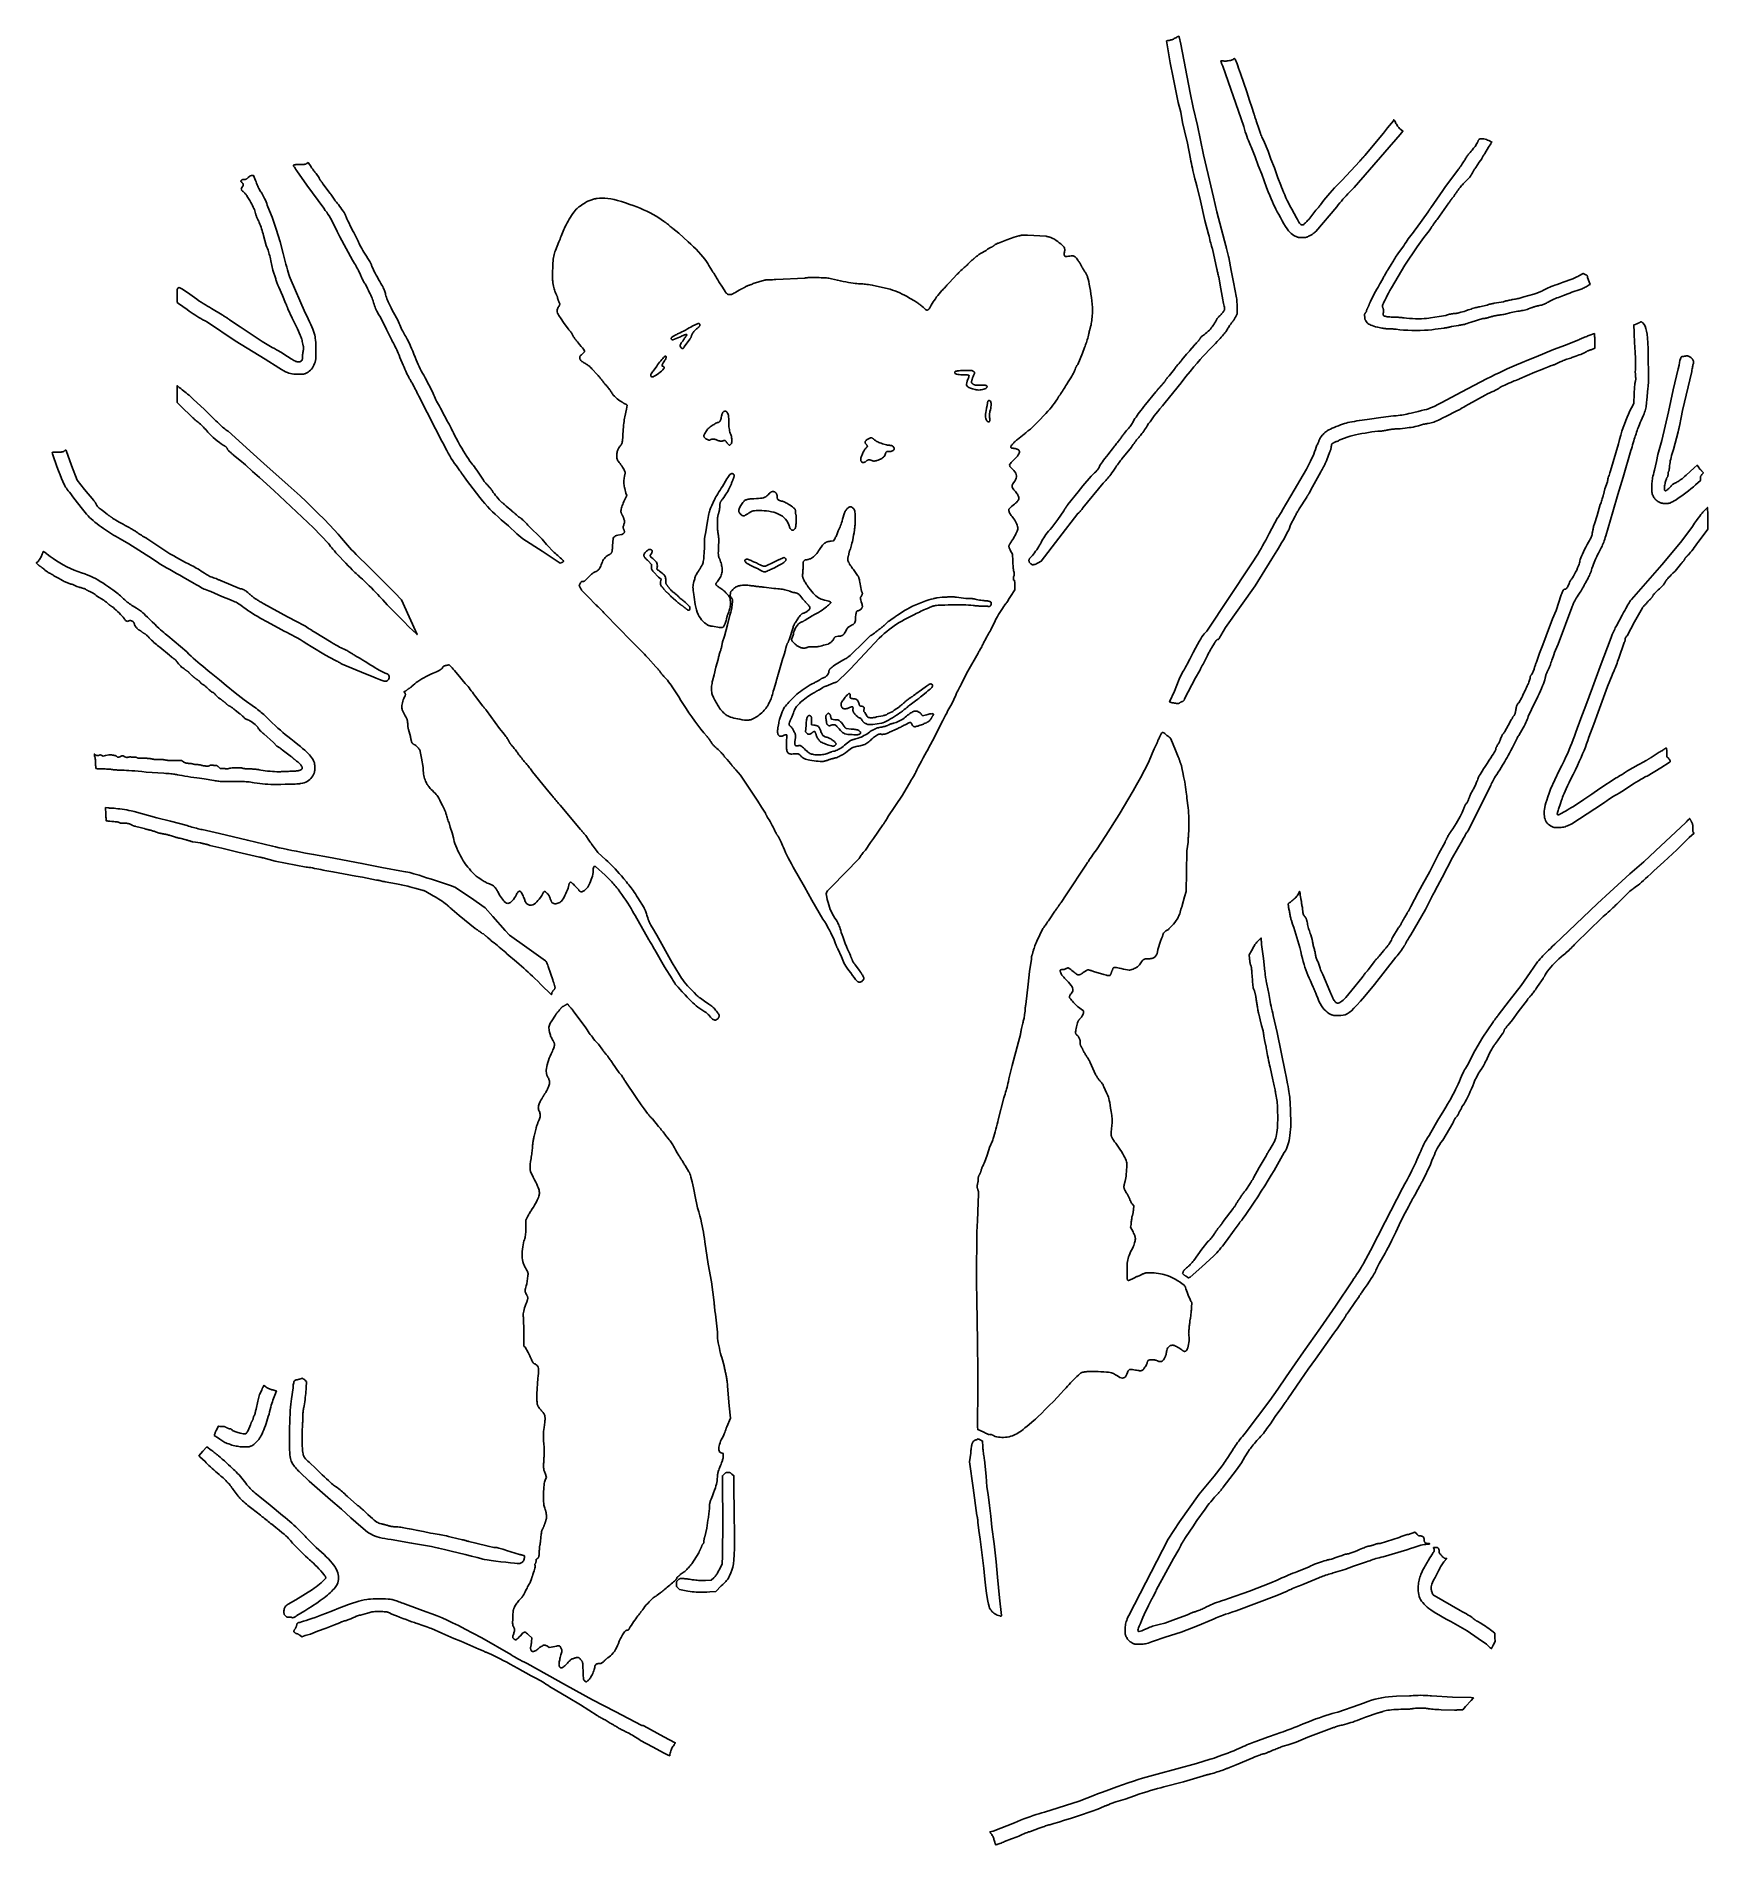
# Model space of a CAD drawing. Extents: x 0.2 to 12.9, y 0.2 to 14.
import ezdxf

# ---------------------------------------------------------------- set-up
doc = ezdxf.new("R2010")
doc.units = 0
doc.layers.get('0').update_dxf_attribs({"color": 5, "linetype": 'CONTINUOUS'})
doc.layers.add('1', color=1, linetype='CONTINUOUS')

msp = doc.modelspace()

# ---------------------------------------------------------------- linework, layer by layer
at = {"linetype": 'CONTINUOUS'}
for points in [[(8.8468, 14.018), (8.8414, 14.0145), (8.8357, 14.0112), (8.8299, 14.008), (8.824, 14.005), (8.8179, 14.0023), (8.8118, 13.9996), (8.8056, 13.9972), (8.7994, 13.995), (8.7931, 13.9929), (8.7868, 13.991), (8.7833, 13.9909), (8.78, 13.9907), (8.7769, 13.9903), (8.7742, 13.9899), (8.7718, 13.9895), (8.7697, 13.989), (8.768, 13.9886), (8.7668, 13.9883), (8.766, 13.9881), (8.7658, 13.988), (8.7928, 13.8198), (8.8168, 13.7087), (8.8559, 13.5195), (8.8739, 13.4444), (8.8889, 13.3664), (8.9039, 13.3033), (8.9249, 13.2072), (8.9489, 13.0901), (8.9525, 13.0716), (8.956, 13.0538), (8.9595, 13.0363), (8.9633, 13.0184), (8.9673, 13), (8.9719, 12.9805), (8.977, 12.9594), (8.9828, 12.9364), (8.9894, 12.9111), (8.997, 12.8829), (9.024, 12.7688), (9.0571, 12.6186), (9.0871, 12.5135), (9.0899, 12.4999), (9.0931, 12.4861), (9.0964, 12.4725), (9.0998, 12.4593), (9.1032, 12.4467), (9.1066, 12.435), (9.1097, 12.4245), (9.1126, 12.4154), (9.1151, 12.4079), (9.1171, 12.4024), (9.1502, 12.2492), (9.1503, 12.2468), (9.1509, 12.2433), (9.1517, 12.2387), (9.1528, 12.2331), (9.1543, 12.2267), (9.156, 12.2196), (9.1579, 12.2119), (9.1601, 12.2037), (9.1626, 12.1951), (9.1652, 12.1862), (9.1802, 12.0991), (9.1952, 12.015), (9.1985, 11.9999), (9.2013, 11.987), (9.2037, 11.976), (9.2055, 11.9668), (9.2068, 11.9591), (9.2077, 11.9527), (9.2082, 11.9476), (9.2083, 11.9433), (9.2079, 11.9398), (9.2072, 11.9369), (9.2068, 11.9349), (9.2055, 11.9323), (9.2036, 11.9293), (9.201, 11.9258), (9.1978, 11.9219), (9.1942, 11.9177), (9.1903, 11.9131), (9.1861, 11.9083), (9.1817, 11.9032), (9.1772, 11.8979), (9.1712, 11.8918), (9.1659, 11.8863), (9.1612, 11.881), (9.157, 11.876), (9.1532, 11.8712), (9.1497, 11.8666), (9.1466, 11.8619), (9.1436, 11.8571), (9.1409, 11.8521), (9.1381, 11.8468), (9.132, 11.8357), (9.126, 11.8257), (9.12, 11.8164), (9.1139, 11.8078), (9.1074, 11.7995), (9.1003, 11.7915), (9.0925, 11.7834), (9.0838, 11.7751), (9.0741, 11.7662), (9.0631, 11.7568), (9.0547, 11.7508), (9.0474, 11.7455), (9.0413, 11.7408), (9.0362, 11.7365), (9.0319, 11.7327), (9.0285, 11.7293), (9.0258, 11.7262), (9.0237, 11.7232), (9.0221, 11.7204), (9.021, 11.7177), (9.019, 11.7147), (9.0163, 11.711), (9.0132, 11.7067), (9.0095, 11.7019), (9.0053, 11.6967), (9.0005, 11.6911), (8.9952, 11.6853), (8.9893, 11.6792), (8.9829, 11.673), (8.976, 11.6667), (8.9429, 11.6276), (8.9426, 11.6265), (8.9416, 11.6248), (8.94, 11.6227), (8.938, 11.6203), (8.9354, 11.6175), (8.9326, 11.6144), (8.9294, 11.6112), (8.926, 11.6077), (8.9225, 11.6042), (8.9189, 11.6006), (8.8829, 11.5556), (8.8801, 11.5519), (8.8772, 11.5481), (8.8742, 11.5443), (8.8712, 11.5405), (8.8682, 11.5368), (8.8654, 11.5333), (8.8626, 11.53), (8.8601, 11.5271), (8.8578, 11.5246), (8.8559, 11.5225), (8.8531, 11.5204), (8.8501, 11.5176), (8.8471, 11.5144), (8.844, 11.5107), (8.8408, 11.5068), (8.8377, 11.5026), (8.8346, 11.4984), (8.8315, 11.4943), (8.8286, 11.4902), (8.8258, 11.4865), (8.7868, 11.4354), (8.7824, 11.4317), (8.7782, 11.4276), (8.7743, 11.4234), (8.7706, 11.4191), (8.7673, 11.4148), (8.7643, 11.4106), (8.7617, 11.4065), (8.7596, 11.4028), (8.7579, 11.3994), (8.7568, 11.3964), (8.7548, 11.3942), (8.7525, 11.3915), (8.7498, 11.3881), (8.7469, 11.3844), (8.7436, 11.3803), (8.7401, 11.3759), (8.7363, 11.3713), (8.7324, 11.3666), (8.7281, 11.3619), (8.7237, 11.3574), (8.72, 11.3535), (8.7159, 11.3492), (8.7117, 11.3446), (8.7074, 11.3398), (8.7031, 11.3348), (8.6989, 11.3299), (8.6948, 11.3251), (8.6911, 11.3205), (8.6876, 11.3162), (8.6847, 11.3123), (8.6066, 11.2162), (8.5936, 11.2005), (8.5816, 11.1858), (8.5705, 11.1718), (8.5602, 11.1585), (8.5507, 11.1456), (8.5417, 11.1332), (8.5334, 11.121), (8.5254, 11.1088), (8.5178, 11.0965), (8.5105, 11.0841), (8.5075, 11.0777), (8.5037, 11.0711), (8.4993, 11.0643), (8.4943, 11.0572), (8.4887, 11.0499), (8.4826, 11.0424), (8.476, 11.0345), (8.4689, 11.0263), (8.4614, 11.0178), (8.4535, 11.009), (8.4497, 11.0043), (8.4456, 10.999), (8.4413, 10.9935), (8.4369, 10.9876), (8.4324, 10.9816), (8.4279, 10.9755), (8.4235, 10.9694), (8.4192, 10.9634), (8.4152, 10.9575), (8.4114, 10.952), (8.4067, 10.9462), (8.4018, 10.9399), (8.3966, 10.9331), (8.3913, 10.9261), (8.3859, 10.9189), (8.3805, 10.9117), (8.3752, 10.9047), (8.37, 10.8979), (8.365, 10.8916), (8.3604, 10.8859), (8.3462, 10.8689), (8.3327, 10.8522), (8.32, 10.8361), (8.308, 10.8206), (8.2969, 10.8059), (8.2868, 10.7923), (8.2779, 10.7797), (8.27, 10.7685), (8.2635, 10.7588), (8.2583, 10.7508), (8.2555, 10.7439), (8.2525, 10.7377), (8.2491, 10.7317), (8.2449, 10.7257), (8.2399, 10.7192), (8.2336, 10.712), (8.2259, 10.7038), (8.2166, 10.6943), (8.2055, 10.683), (8.1922, 10.6697), (8.1291, 10.5976), (8.0931, 10.5495), (8.015, 10.4535), (8.0121, 10.4496), (8.009, 10.4453), (8.0056, 10.4406), (8.0021, 10.4357), (7.9985, 10.4306), (7.9949, 10.4253), (7.9914, 10.4201), (7.988, 10.415), (7.9848, 10.4101), (7.982, 10.4054), (7.9369, 10.3393), (7.8919, 10.2793), (7.879, 10.2645), (7.8673, 10.2506), (7.8566, 10.2375), (7.847, 10.2249), (7.8382, 10.2128), (7.8303, 10.201), (7.8231, 10.1893), (7.8165, 10.1775), (7.8104, 10.1655), (7.8048, 10.1532), (7.7989, 10.1435), (7.7921, 10.1327), (7.7846, 10.1213), (7.7767, 10.1094), (7.7684, 10.0976), (7.76, 10.0861), (7.7518, 10.0754), (7.7439, 10.0657), (7.7364, 10.0575), (7.7297, 10.0511), (7.7265, 10.0477), (7.7239, 10.0448), (7.7218, 10.0423), (7.7203, 10.04), (7.7192, 10.0379), (7.7185, 10.0359), (7.718, 10.0339), (7.7178, 10.0318), (7.7177, 10.0296), (7.7177, 10.027), (7.7177, 10.0245), (7.7178, 10.0222), (7.718, 10.0202), (7.7183, 10.0183), (7.7188, 10.0165), (7.7197, 10.0147), (7.7208, 10.0128), (7.7223, 10.0108), (7.7243, 10.0085), (7.7267, 10.006), (7.7312, 10.002), (7.7356, 9.9988), (7.7401, 9.9966), (7.7448, 9.9954), (7.75, 9.9951), (7.7557, 9.9958), (7.7621, 9.9976), (7.7693, 10.0003), (7.7775, 10.0041), (7.7868, 10.009), (7.8108, 10.021), (7.9459, 10.1982), (8.0901, 10.3844), (8.093, 10.3865), (8.0962, 10.3894), (8.0997, 10.3928), (8.1034, 10.3968), (8.1074, 10.4013), (8.1115, 10.4062), (8.1158, 10.4116), (8.1202, 10.4172), (8.1246, 10.4232), (8.1291, 10.4294), (8.2823, 10.6156), (8.2932, 10.6267), (8.3029, 10.6367), (8.3115, 10.646), (8.3194, 10.655), (8.327, 10.664), (8.3344, 10.6736), (8.342, 10.6839), (8.3502, 10.6955), (8.3592, 10.7086), (8.3694, 10.7237), (8.3742, 10.7313), (8.3796, 10.7393), (8.3855, 10.7478), (8.3916, 10.7564), (8.3979, 10.765), (8.4042, 10.7735), (8.4103, 10.7815), (8.4162, 10.7891), (8.4216, 10.7959), (8.4264, 10.8018), (8.4985, 10.8919), (8.505, 10.901), (8.5117, 10.9104), (8.5185, 10.9197), (8.5253, 10.9289), (8.5319, 10.9377), (8.5383, 10.9459), (8.5443, 10.9535), (8.5497, 10.9601), (8.5545, 10.9657), (8.5586, 10.97), (8.5626, 10.9743), (8.5674, 10.9802), (8.5729, 10.9872), (8.5788, 10.9952), (8.5852, 11.0041), (8.5919, 11.0137), (8.5986, 11.0236), (8.6054, 11.0338), (8.6121, 11.044), (8.6186, 11.0541), (8.6298, 11.0704), (8.6402, 11.0854), (8.6503, 11.0999), (8.6608, 11.1143), (8.6719, 11.1291), (8.6844, 11.1451), (8.6985, 11.1627), (8.715, 11.1825), (8.7342, 11.2052), (8.7568, 11.2312), (8.8769, 11.3814), (8.9144, 11.4287), (8.9467, 11.4688), (8.9747, 11.503), (8.9995, 11.5325), (9.0221, 11.5586), (9.0436, 11.5825), (9.0649, 11.6055), (9.087, 11.6288), (9.1111, 11.6538), (9.1381, 11.6817), (9.1517, 11.696), (9.1636, 11.7087), (9.1741, 11.7198), (9.1833, 11.7298), (9.1914, 11.7387), (9.1987, 11.747), (9.2052, 11.7547), (9.2112, 11.7623), (9.2168, 11.7699), (9.2222, 11.7778), (9.226, 11.7842), (9.23, 11.7909), (9.2342, 11.7978), (9.2386, 11.8045), (9.2429, 11.8112), (9.2471, 11.8176), (9.2511, 11.8235), (9.2549, 11.829), (9.2583, 11.8338), (9.2613, 11.8378), (9.2649, 11.8417), (9.2684, 11.846), (9.2719, 11.8506), (9.2753, 11.8554), (9.2785, 11.8604), (9.2816, 11.8653), (9.2844, 11.8701), (9.287, 11.8747), (9.2893, 11.879), (9.2913, 11.8829), (9.3033, 11.9069), (9.3033, 11.958), (9.3033, 11.9713), (9.3032, 11.9828), (9.303, 11.9929), (9.3025, 12.0023), (9.3018, 12.0113), (9.3007, 12.0204), (9.2992, 12.0303), (9.2972, 12.0414), (9.2945, 12.0541), (9.2913, 12.0691), (9.2733, 12.1622), (9.2583, 12.2372), (9.2402, 12.3363), (9.2375, 12.3457), (9.2349, 12.3555), (9.2323, 12.3656), (9.2298, 12.3758), (9.2275, 12.3859), (9.2253, 12.3956), (9.2234, 12.4047), (9.2217, 12.413), (9.2203, 12.4203), (9.2192, 12.4264), (9.1862, 12.5495), (9.1502, 12.6847), (9.1231, 12.7958), (9.0841, 12.97), (9.048, 13.1201), (9.003, 13.3423), (8.97, 13.4805), (8.9459, 13.5916), (8.8739, 13.964), (8.8619, 14.018), (8.8589, 14.024)], [(9.2733, 13.8468), (9.2674, 13.8442), (9.2606, 13.8419), (9.2531, 13.8397), (9.2451, 13.8379), (9.2369, 13.8363), (9.2285, 13.8352), (9.2203, 13.8344), (9.2124, 13.8341), (9.2049, 13.8342), (9.1982, 13.8348), (9.1802, 13.8348), (9.1804, 13.8335), (9.1809, 13.8314), (9.1817, 13.8285), (9.1829, 13.825), (9.1843, 13.8209), (9.186, 13.8165), (9.188, 13.8116), (9.1902, 13.8065), (9.1926, 13.8012), (9.1952, 13.7958), (9.3544, 13.3363), (9.3606, 13.3154), (9.3666, 13.2959), (9.3725, 13.2776), (9.3783, 13.2606), (9.384, 13.2447), (9.3896, 13.23), (9.3951, 13.2162), (9.4006, 13.2033), (9.406, 13.1914), (9.4114, 13.1802), (9.4414, 13.1051), (9.4655, 13.039), (9.4925, 12.973), (9.5285, 12.8709), (9.5419, 12.8375), (9.5536, 12.8088), (9.5639, 12.7839), (9.5733, 12.762), (9.5822, 12.7421), (9.591, 12.7234), (9.6001, 12.705), (9.61, 12.686), (9.621, 12.6655), (9.6336, 12.6426), (9.6482, 12.6157), (9.6614, 12.5925), (9.6734, 12.5725), (9.6846, 12.5556), (9.6952, 12.5413), (9.7054, 12.5294), (9.7155, 12.5194), (9.7258, 12.5112), (9.7364, 12.5043), (9.7477, 12.4985), (9.7536, 12.4961), (9.7586, 12.4941), (9.763, 12.4926), (9.7672, 12.4914), (9.7714, 12.4906), (9.7759, 12.4901), (9.7809, 12.4897), (9.7867, 12.4896), (9.7936, 12.4895), (9.8018, 12.4895), (9.81, 12.4895), (9.8166, 12.4896), (9.8222, 12.4898), (9.8269, 12.4903), (9.8311, 12.491), (9.8351, 12.4921), (9.8393, 12.4936), (9.8439, 12.4956), (9.8493, 12.4983), (9.8559, 12.5015), (9.8611, 12.5042), (9.866, 12.507), (9.8708, 12.5098), (9.8754, 12.5127), (9.8799, 12.5158), (9.8844, 12.519), (9.889, 12.5225), (9.8937, 12.5262), (9.8987, 12.5302), (9.9039, 12.5345), (10.0631, 12.7237), (10.0754, 12.7386), (10.0872, 12.7529), (10.0988, 12.7667), (10.1104, 12.7803), (10.1224, 12.7939), (10.1349, 12.8078), (10.1481, 12.8223), (10.1624, 12.8374), (10.178, 12.8535), (10.1952, 12.8709), (10.5465, 13.2733), (10.5676, 13.3003), (10.5526, 13.3123), (10.5479, 13.3163), (10.543, 13.3211), (10.5379, 13.3266), (10.5328, 13.3326), (10.5278, 13.339), (10.5229, 13.3456), (10.5184, 13.3524), (10.5142, 13.3592), (10.5106, 13.3659), (10.5075, 13.3724), (10.4985, 13.3874), (10.4955, 13.3784), (10.4505, 13.3243), (10.4204, 13.2853), (10.2763, 13.1141), (10.2733, 13.1103), (10.2699, 13.1063), (10.2662, 13.102), (10.2623, 13.0976), (10.2583, 13.0931), (10.2542, 13.0886), (10.2503, 13.0842), (10.2466, 13.0799), (10.2432, 13.0758), (10.2402, 13.0721), (10.1021, 12.9249), (10.0833, 12.9058), (10.0648, 12.8865), (10.0466, 12.8671), (10.029, 12.8477), (10.012, 12.8285), (9.9957, 12.8095), (9.9803, 12.7909), (9.9657, 12.7728), (9.9523, 12.7554), (9.9399, 12.7387), (9.9378, 12.7357), (9.935, 12.7321), (9.9318, 12.7279), (9.9281, 12.7235), (9.9242, 12.7188), (9.92, 12.7141), (9.9159, 12.7094), (9.9117, 12.7048), (9.9077, 12.7005), (9.9039, 12.6967), (9.8498, 12.6276), (9.8459, 12.6229), (9.8414, 12.6178), (9.8365, 12.6125), (9.8314, 12.6072), (9.8262, 12.6021), (9.8211, 12.5974), (9.8162, 12.5931), (9.8118, 12.5897), (9.8079, 12.5871), (9.8048, 12.5856), (9.8012, 12.5851), (9.7975, 12.5854), (9.7937, 12.5869), (9.7896, 12.5895), (9.7853, 12.5935), (9.7806, 12.599), (9.7755, 12.6062), (9.7698, 12.6153), (9.7636, 12.6264), (9.7568, 12.6396), (9.7207, 12.7057), (9.713, 12.7189), (9.7045, 12.7348), (9.6954, 12.7528), (9.6859, 12.7723), (9.6764, 12.7928), (9.6671, 12.8136), (9.6582, 12.8342), (9.65, 12.854), (9.6427, 12.8724), (9.6366, 12.8889), (9.6156, 12.9429), (9.5886, 13.021), (9.5616, 13.0871), (9.5405, 13.1471), (9.5045, 13.2312), (9.5008, 13.2388), (9.497, 13.2469), (9.4932, 13.2554), (9.4894, 13.2641), (9.4857, 13.2729), (9.4822, 13.2816), (9.479, 13.2901), (9.4761, 13.2981), (9.4735, 13.3056), (9.4715, 13.3123), (9.4505, 13.3784), (9.4486, 13.3832), (9.4466, 13.3886), (9.4445, 13.3945), (9.4424, 13.4006), (9.4403, 13.4069), (9.4383, 13.4132), (9.4365, 13.4193), (9.4349, 13.4252), (9.4335, 13.4306), (9.4324, 13.4354), (9.4174, 13.4835), (9.3994, 13.5345), (9.3784, 13.6006), (9.3303, 13.7387), (9.3226, 13.7609), (9.3156, 13.7806), (9.3093, 13.7978), (9.3037, 13.8126), (9.2988, 13.8251), (9.2947, 13.8352), (9.2912, 13.843), (9.2885, 13.8485), (9.2866, 13.8518), (9.2853, 13.8529), (9.2843, 13.8529), (9.2832, 13.8528), (9.2819, 13.8527), (9.2806, 13.8525), (9.2793, 13.8521), (9.2779, 13.8516), (9.2766, 13.8508), (9.2754, 13.8498), (9.2743, 13.8485)], [(11.1471, 13.2372), (11.1462, 13.2361), (11.1453, 13.2345), (11.1444, 13.2324), (11.1433, 13.2301), (11.1423, 13.2275), (11.1411, 13.2247), (11.1398, 13.2218), (11.1384, 13.2189), (11.1369, 13.216), (11.1351, 13.2132), (11.1313, 13.206), (11.1272, 13.1988), (11.1227, 13.1915), (11.1178, 13.1842), (11.1126, 13.1768), (11.107, 13.1693), (11.1011, 13.1617), (11.0948, 13.154), (11.0881, 13.1462), (11.0811, 13.1381), (11.0767, 13.1336), (11.0724, 13.1291), (11.0683, 13.1244), (11.0643, 13.1195), (11.0604, 13.1145), (11.0566, 13.1092), (11.0529, 13.1035), (11.0493, 13.0975), (11.0457, 13.091), (11.042, 13.0841), (11.0389, 13.079), (11.035, 13.0728), (11.0305, 13.0658), (11.0254, 13.0581), (11.0199, 13.0499), (11.0142, 13.0415), (11.0083, 13.033), (11.0023, 13.0246), (10.9966, 13.0165), (10.991, 13.009), (10.9489, 12.952), (10.8919, 12.8769), (10.8709, 12.8468), (10.7808, 12.7147), (10.7797, 12.7135), (10.7783, 12.7119), (10.7766, 12.7097), (10.7747, 12.7072), (10.7725, 12.7042), (10.7702, 12.7009), (10.7677, 12.6972), (10.7651, 12.6933), (10.7625, 12.6891), (10.7598, 12.6847), (10.6697, 12.5586), (10.6583, 12.5445), (10.6476, 12.531), (10.6374, 12.5179), (10.6276, 12.5051), (10.6182, 12.4925), (10.6091, 12.4799), (10.6002, 12.4671), (10.5914, 12.454), (10.5825, 12.4405), (10.5736, 12.4264), (10.5345, 12.3724), (10.529, 12.3648), (10.5232, 12.3564), (10.5173, 12.3477), (10.5114, 12.3386), (10.5056, 12.3296), (10.5002, 12.3207), (10.4951, 12.3122), (10.4905, 12.3043), (10.4866, 12.2973), (10.4835, 12.2913), (10.4535, 12.2432), (10.4498, 12.2376), (10.446, 12.2315), (10.4421, 12.2251), (10.4382, 12.2185), (10.4343, 12.2117), (10.4305, 12.205), (10.4269, 12.1983), (10.4235, 12.1919), (10.4203, 12.1858), (10.4174, 12.1802), (10.3964, 12.1441), (10.3924, 12.1372), (10.386, 12.126), (10.3779, 12.1116), (10.3687, 12.0949), (10.3589, 12.077), (10.349, 12.0587), (10.3398, 12.0412), (10.3317, 12.0255), (10.3254, 12.0124), (10.3213, 12.003), (10.3195, 11.9993), (10.3177, 11.9955), (10.316, 11.9916), (10.3143, 11.9877), (10.3127, 11.9839), (10.3112, 11.9801), (10.3097, 11.9764), (10.3084, 11.973), (10.3073, 11.9698), (10.3063, 11.967), (10.3046, 11.9642), (10.303, 11.9613), (10.3016, 11.9584), (10.3003, 11.9555), (10.2992, 11.9527), (10.2981, 11.9501), (10.2971, 11.9477), (10.2961, 11.9457), (10.2952, 11.9441), (10.2943, 11.9429), (10.2935, 11.942), (10.2928, 11.9408), (10.2923, 11.9396), (10.2919, 11.9383), (10.2917, 11.9369), (10.2915, 11.9356), (10.2914, 11.9343), (10.2913, 11.933), (10.2913, 11.9319), (10.2913, 11.9309), (10.2911, 11.9299), (10.2906, 11.9285), (10.2899, 11.9269), (10.289, 11.9252), (10.2879, 11.9234), (10.2867, 11.9216), (10.2856, 11.9199), (10.2844, 11.9183), (10.2833, 11.917), (10.2823, 11.9159), (10.2806, 11.9134), (10.2791, 11.9111), (10.2778, 11.9089), (10.2767, 11.9066), (10.2759, 11.9043), (10.2754, 11.9017), (10.2751, 11.8986), (10.2752, 11.8951), (10.2756, 11.8909), (10.2763, 11.8859), (10.2764, 11.8808), (10.2766, 11.8764), (10.2771, 11.8725), (10.2777, 11.8691), (10.2785, 11.866), (10.2795, 11.8632), (10.2807, 11.8606), (10.282, 11.858), (10.2836, 11.8555), (10.2853, 11.8529), (10.2899, 11.8461), (10.2949, 11.8401), (10.3006, 11.8347), (10.3071, 11.8299), (10.3146, 11.8255), (10.3233, 11.8213), (10.3336, 11.8173), (10.3455, 11.8133), (10.3594, 11.8092), (10.3754, 11.8048), (10.3878, 11.8024), (10.3982, 11.8004), (10.4071, 11.7988), (10.4147, 11.7975), (10.4215, 11.7965), (10.4279, 11.7957), (10.4342, 11.795), (10.4408, 11.7943), (10.4481, 11.7936), (10.4565, 11.7928), (10.4613, 11.7928), (10.4667, 11.7928), (10.4726, 11.7927), (10.4789, 11.7926), (10.4854, 11.7924), (10.4919, 11.7921), (10.4984, 11.7918), (10.5048, 11.7912), (10.5109, 11.7906), (10.5165, 11.7898), (10.5439, 11.7866), (10.5734, 11.784), (10.6044, 11.7822), (10.6363, 11.7811), (10.6685, 11.7808), (10.7005, 11.7811), (10.7316, 11.7822), (10.7613, 11.784), (10.7889, 11.7866), (10.8138, 11.7898), (10.8829, 11.7988), (10.8885, 11.7997), (10.8943, 11.8006), (10.9002, 11.8016), (10.9062, 11.8026), (10.9122, 11.8037), (10.9179, 11.8049), (10.9234, 11.8061), (10.9284, 11.8075), (10.933, 11.8091), (10.9369, 11.8108), (10.991, 11.8198), (10.9987, 11.8207), (11.0059, 11.8215), (11.0129, 11.8224), (11.0201, 11.8235), (11.0278, 11.8251), (11.0364, 11.8272), (11.0463, 11.83), (11.0578, 11.8336), (11.0713, 11.8381), (11.0871, 11.8438), (11.1772, 11.8709), (11.1819, 11.8711), (11.1871, 11.8715), (11.1926, 11.8723), (11.1984, 11.8734), (11.2042, 11.8746), (11.21, 11.8761), (11.2158, 11.8776), (11.2213, 11.8793), (11.2265, 11.8811), (11.2312, 11.8829), (11.2375, 11.8847), (11.2439, 11.8865), (11.2503, 11.8882), (11.2568, 11.8899), (11.2635, 11.8915), (11.2704, 11.8931), (11.2774, 11.8945), (11.2848, 11.8958), (11.2924, 11.8969), (11.3003, 11.8979), (11.31, 11.8989), (11.3195, 11.9001), (11.3287, 11.9015), (11.3378, 11.9031), (11.3468, 11.905), (11.3559, 11.9072), (11.365, 11.9096), (11.3742, 11.9124), (11.3836, 11.9155), (11.3934, 11.9189), (11.4444, 11.9279), (11.4556, 11.9289), (11.4658, 11.9302), (11.4754, 11.9317), (11.4847, 11.9336), (11.494, 11.9358), (11.5037, 11.9385), (11.5141, 11.9417), (11.5254, 11.9455), (11.5382, 11.9499), (11.5526, 11.955), (11.5558, 11.9567), (11.5599, 11.9585), (11.5648, 11.9603), (11.5703, 11.962), (11.5762, 11.9636), (11.5824, 11.9651), (11.5887, 11.9665), (11.5949, 11.9678), (11.601, 11.969), (11.6066, 11.97), (11.6158, 11.9725), (11.6239, 11.9748), (11.631, 11.9769), (11.6374, 11.9791), (11.6434, 11.9812), (11.6492, 11.9836), (11.6551, 11.9862), (11.6613, 11.9893), (11.6681, 11.9928), (11.6757, 11.997), (11.6864, 12.003), (11.6971, 12.0086), (11.7078, 12.0139), (11.7186, 12.0189), (11.7297, 12.0236), (11.7412, 12.0283), (11.7531, 12.033), (11.7656, 12.0378), (11.7788, 12.0428), (11.7928, 12.048), (11.7985, 12.0499), (11.8048, 12.052), (11.8115, 12.0542), (11.8185, 12.0565), (11.8255, 12.0589), (11.8324, 12.0615), (11.839, 12.064), (11.8453, 12.0667), (11.8509, 12.0694), (11.8559, 12.0721), (11.9189, 12.0931), (11.9263, 12.096), (11.9339, 12.0992), (11.9418, 12.1027), (11.9497, 12.1064), (11.9576, 12.1104), (11.9654, 12.1145), (11.9731, 12.1188), (11.9804, 12.1232), (11.9874, 12.1276), (11.994, 12.1321), (11.988, 12.1502), (11.976, 12.1832), (11.9751, 12.1881), (11.9744, 12.192), (11.9736, 12.1952), (11.9727, 12.1977), (11.9715, 12.1997), (11.9699, 12.2013), (11.9679, 12.2028), (11.9653, 12.2041), (11.962, 12.2056), (11.958, 12.2072), (11.9429, 12.2162), (11.9099, 12.1982), (11.9012, 12.1931), (11.8926, 12.1885), (11.8836, 12.1841), (11.8737, 12.1797), (11.8622, 12.1749), (11.8487, 12.1697), (11.8326, 12.1636), (11.8132, 12.1565), (11.7902, 12.1481), (11.7628, 12.1381), (11.7434, 12.1313), (11.7266, 12.1253), (11.7118, 12.1198), (11.6987, 12.1148), (11.6869, 12.11), (11.6761, 12.1053), (11.6657, 12.1005), (11.6554, 12.0955), (11.6449, 12.0901), (11.6336, 12.0841), (11.6267, 12.0807), (11.6201, 12.0775), (11.6138, 12.0747), (11.6076, 12.072), (11.6014, 12.0694), (11.5949, 12.067), (11.5882, 12.0646), (11.581, 12.0622), (11.5732, 12.0597), (11.5646, 12.0571), (11.4895, 12.036), (11.4815, 12.0334), (11.4739, 12.031), (11.4663, 12.0287), (11.4588, 12.0267), (11.4512, 12.0248), (11.4434, 12.0231), (11.4354, 12.0215), (11.4269, 12.0202), (11.418, 12.019), (11.4084, 12.018), (11.4017, 12.0162), (11.3943, 12.0144), (11.3863, 12.0126), (11.3781, 12.0108), (11.3697, 12.009), (11.3615, 12.0072), (11.3535, 12.0054), (11.346, 12.0036), (11.3392, 12.0018), (11.3333, 12), (11.2643, 11.988), (11.2586, 11.987), (11.2526, 11.9858), (11.2463, 11.9846), (11.2399, 11.9831), (11.2335, 11.9816), (11.2273, 11.98), (11.2214, 11.9783), (11.216, 11.9765), (11.2112, 11.9748), (11.2072, 11.973), (11.1532, 11.961), (11.1466, 11.9599), (11.1395, 11.9585), (11.1319, 11.9567), (11.1238, 11.9547), (11.1152, 11.9523), (11.1062, 11.9497), (11.0968, 11.9469), (11.0869, 11.9438), (11.0767, 11.9405), (11.0661, 11.9369), (11.0485, 11.9312), (11.0336, 11.9263), (11.0208, 11.9224), (11.01, 11.9192), (11.0008, 11.9167), (10.9928, 11.9147), (10.9857, 11.9131), (10.9793, 11.9119), (10.9732, 11.9108), (10.967, 11.9099), (10.9611, 11.9097), (10.9543, 11.9092), (10.9469, 11.9084), (10.939, 11.9072), (10.9309, 11.9058), (10.9229, 11.9041), (10.915, 11.9021), (10.9076, 11.8999), (10.9008, 11.8975), (10.8949, 11.8949), (10.8438, 11.8859), (10.7778, 11.8769), (10.765, 11.8744), (10.7488, 11.8726), (10.7298, 11.8712), (10.7087, 11.8704), (10.6862, 11.8701), (10.663, 11.8704), (10.6397, 11.8712), (10.6171, 11.8726), (10.5958, 11.8744), (10.5766, 11.8769), (10.5681, 11.8778), (10.5592, 11.8787), (10.5498, 11.8795), (10.5403, 11.8803), (10.5308, 11.881), (10.5214, 11.8816), (10.5125, 11.8821), (10.504, 11.8826), (10.4963, 11.8828), (10.4895, 11.8829), (10.4781, 11.8831), (10.4673, 11.8836), (10.4573, 11.8844), (10.4481, 11.8856), (10.4399, 11.887), (10.4328, 11.8887), (10.4269, 11.8907), (10.4223, 11.8929), (10.4191, 11.8953), (10.4174, 11.8979), (10.4174, 11.8996), (10.4175, 11.9015), (10.4176, 11.904), (10.4178, 11.9069), (10.4181, 11.9102), (10.4184, 11.9138), (10.419, 11.9175), (10.4196, 11.9213), (10.4204, 11.9249), (10.4203, 11.93), (10.4201, 11.9344), (10.4197, 11.9382), (10.4192, 11.9415), (10.4185, 11.9444), (10.4178, 11.947), (10.417, 11.9492), (10.4162, 11.9512), (10.4153, 11.9531), (10.4144, 11.955), (10.4136, 11.9559), (10.413, 11.9571), (10.4124, 11.9583), (10.4121, 11.9596), (10.4118, 11.961), (10.4116, 11.9623), (10.4115, 11.9636), (10.4114, 11.9649), (10.4114, 11.966), (10.4114, 11.967), (10.4123, 11.9712), (10.4148, 11.9785), (10.419, 11.9883), (10.4245, 12.0005), (10.4313, 12.0146), (10.4393, 12.0305), (10.4483, 12.0478), (10.4583, 12.0662), (10.4691, 12.0854), (10.4805, 12.1051), (10.5826, 12.2793), (10.6757, 12.4174), (10.7027, 12.4535), (10.7267, 12.4895), (10.7688, 12.5405), (10.7728, 12.5474), (10.7776, 12.5551), (10.7831, 12.5635), (10.789, 12.5725), (10.7954, 12.5818), (10.8021, 12.5914), (10.8089, 12.6009), (10.8157, 12.6102), (10.8224, 12.6192), (10.8288, 12.6276), (10.9189, 12.7538), (10.9218, 12.7584), (10.925, 12.7634), (10.9284, 12.7685), (10.932, 12.7737), (10.9358, 12.7789), (10.9397, 12.784), (10.9436, 12.789), (10.9475, 12.7936), (10.9513, 12.7979), (10.955, 12.8018), (10.9578, 12.8065), (10.961, 12.8114), (10.9644, 12.8165), (10.9679, 12.8217), (10.9715, 12.827), (10.9751, 12.8321), (10.9786, 12.837), (10.982, 12.8417), (10.9851, 12.846), (10.988, 12.8498), (10.991, 12.8546), (10.9948, 12.8599), (10.9991, 12.8656), (11.004, 12.8716), (11.0094, 12.878), (11.0152, 12.8847), (11.0215, 12.8915), (11.0281, 12.8986), (11.0349, 12.9057), (11.042, 12.9129), (11.052, 12.9229), (11.0603, 12.9313), (11.0673, 12.9385), (11.0732, 12.9448), (11.0781, 12.9505), (11.0823, 12.9557), (11.0859, 12.9609), (11.0893, 12.9663), (11.0926, 12.9723), (11.0961, 12.979), (11.0981, 12.9828), (11.1004, 12.9871), (11.1029, 12.9917), (11.1056, 12.9966), (11.1085, 13.0015), (11.1114, 13.0064), (11.1144, 13.0113), (11.1174, 13.0159), (11.1203, 13.0202), (11.1231, 13.024), (11.1502, 13.0631), (11.1682, 13.0901), (11.1692, 13.0922), (11.1707, 13.095), (11.1724, 13.0983), (11.1745, 13.1021), (11.1768, 13.1062), (11.1794, 13.1106), (11.1823, 13.1152), (11.1854, 13.1199), (11.1887, 13.1245), (11.1922, 13.1291), (11.2192, 13.1772), (11.2372, 13.2042), (11.2382, 13.206), (11.2393, 13.2078), (11.2405, 13.2095), (11.2417, 13.211), (11.2429, 13.2125), (11.2439, 13.2137), (11.2449, 13.2148), (11.2456, 13.2155), (11.2461, 13.216), (11.2462, 13.2162), (11.2222, 13.2282), (11.2131, 13.2324), (11.2037, 13.2358), (11.1945, 13.2385), (11.1854, 13.2405), (11.1768, 13.2417), (11.1688, 13.2423), (11.1617, 13.2421), (11.1555, 13.2412), (11.1506, 13.2396)], [(1.7658, 12.9459), (1.7616, 12.9426), (1.758, 12.9398), (1.7549, 12.9374), (1.7522, 12.9355), (1.7496, 12.9339), (1.7472, 12.9328), (1.7447, 12.9319), (1.742, 12.9313), (1.7391, 12.931), (1.7357, 12.9309), (1.7323, 12.9309), (1.7292, 12.9309), (1.7265, 12.9308), (1.724, 12.9306), (1.7219, 12.9302), (1.72, 12.9296), (1.7183, 12.9289), (1.7169, 12.9279), (1.7157, 12.9266), (1.7147, 12.9249), (1.7131, 12.9233), (1.7118, 12.922), (1.7109, 12.9208), (1.7104, 12.9198), (1.7102, 12.9189), (1.7104, 12.918), (1.7109, 12.917), (1.7118, 12.9159), (1.7131, 12.9146), (1.7147, 12.9129), (1.7189, 12.9085), (1.7223, 12.9042), (1.7249, 12.9001), (1.7268, 12.8961), (1.7279, 12.8923), (1.7281, 12.8885), (1.7276, 12.8848), (1.7262, 12.8811), (1.7239, 12.8775), (1.7207, 12.8739), (1.7176, 12.8695), (1.7153, 12.8655), (1.7141, 12.8617), (1.7137, 12.858), (1.7143, 12.8544), (1.716, 12.8507), (1.7186, 12.847), (1.7223, 12.8432), (1.727, 12.8392), (1.7327, 12.8348), (1.7354, 12.8321), (1.7382, 12.8293), (1.7411, 12.8262), (1.7441, 12.8227), (1.7474, 12.8187), (1.7509, 12.8141), (1.7547, 12.8087), (1.759, 12.8025), (1.7636, 12.7952), (1.7688, 12.7868), (1.7781, 12.7713), (1.7862, 12.7573), (1.7933, 12.7445), (1.7995, 12.7328), (1.8048, 12.7218), (1.8094, 12.7115), (1.8134, 12.7017), (1.8169, 12.692), (1.82, 12.6824), (1.8228, 12.6727), (1.8239, 12.6679), (1.8253, 12.6628), (1.8269, 12.6574), (1.8287, 12.6519), (1.8307, 12.6464), (1.8328, 12.6411), (1.8349, 12.6361), (1.837, 12.6316), (1.839, 12.6278), (1.8408, 12.6246), (1.8461, 12.6137), (1.851, 12.6026), (1.8556, 12.5913), (1.86, 12.5798), (1.8641, 12.5679), (1.8681, 12.5559), (1.8719, 12.5435), (1.8756, 12.5308), (1.8793, 12.5178), (1.8829, 12.5045), (1.9039, 12.4294), (1.909, 12.4165), (1.9134, 12.4046), (1.9174, 12.3933), (1.9209, 12.3826), (1.9242, 12.372), (1.9273, 12.3613), (1.9303, 12.3503), (1.9333, 12.3386), (1.9365, 12.3261), (1.9399, 12.3123), (1.955, 12.2402), (1.976, 12.1742), (1.978, 12.1676), (1.9802, 12.1607), (1.9827, 12.1535), (1.9853, 12.1463), (1.988, 12.1393), (1.9907, 12.1324), (1.9933, 12.1261), (1.9958, 12.1203), (1.998, 12.1152), (2, 12.1111), (2.027, 12.048), (2.0511, 11.988), (2.0529, 11.9841), (2.0549, 11.9799), (2.057, 11.9753), (2.0591, 11.9706), (2.0612, 11.9658), (2.0632, 11.9612), (2.065, 11.9567), (2.0666, 11.9526), (2.068, 11.949), (2.0691, 11.9459), (2.1021, 11.8739), (2.1411, 11.7928), (2.1622, 11.7447), (2.1648, 11.7392), (2.1673, 11.7334), (2.1696, 11.7272), (2.1719, 11.7205), (2.1742, 11.7132), (2.1764, 11.7052), (2.1787, 11.6963), (2.1811, 11.6865), (2.1836, 11.6757), (2.1862, 11.6637), (2.187, 11.6593), (2.1876, 11.6552), (2.188, 11.6511), (2.1882, 11.647), (2.1881, 11.6426), (2.1877, 11.6379), (2.1871, 11.6327), (2.1861, 11.6269), (2.1848, 11.6202), (2.1832, 11.6126), (2.1824, 11.608), (2.1817, 11.603), (2.1812, 11.598), (2.1808, 11.5931), (2.1806, 11.5882), (2.1804, 11.5836), (2.1803, 11.5795), (2.1802, 11.5758), (2.1802, 11.5728), (2.1802, 11.5706), (2.1798, 11.5654), (2.1788, 11.5605), (2.1771, 11.5561), (2.1748, 11.5522), (2.1719, 11.5488), (2.1685, 11.5459), (2.1646, 11.5436), (2.1602, 11.5419), (2.1554, 11.5409), (2.1502, 11.5405), (2.1448, 11.5408), (2.1395, 11.5417), (2.134, 11.5431), (2.1282, 11.5452), (2.122, 11.548), (2.1151, 11.5516), (2.1075, 11.5558), (2.0988, 11.5609), (2.0891, 11.5668), (2.0781, 11.5736), (2.0652, 11.5822), (2.0534, 11.59), (2.0422, 11.5974), (2.0313, 11.6045), (2.0203, 11.6115), (2.0087, 11.6186), (1.9961, 11.6259), (1.9823, 11.6337), (1.9667, 11.6423), (1.9489, 11.6517), (1.8739, 11.6967), (1.7057, 11.8078), (1.6246, 11.8619), (1.6198, 11.8656), (1.6144, 11.8694), (1.6085, 11.8733), (1.6024, 11.8773), (1.5961, 11.8814), (1.5898, 11.8854), (1.5837, 11.8894), (1.5778, 11.8934), (1.5724, 11.8972), (1.5676, 11.9009), (1.4865, 11.9489), (1.4711, 11.9573), (1.4555, 11.9663), (1.4397, 11.9757), (1.4236, 11.9857), (1.4073, 11.9962), (1.3907, 12.0073), (1.3738, 12.019), (1.3567, 12.0311), (1.3392, 12.0438), (1.3213, 12.0571), (1.2643, 12.0961), (1.2402, 12.1081), (1.2312, 12.1021), (1.2252, 12.0931), (1.2252, 12.042), (1.2252, 11.994), (1.2342, 11.985), (1.3003, 11.9399), (1.3161, 11.9286), (1.3312, 11.9181), (1.3459, 11.9082), (1.3605, 11.8988), (1.375, 11.8896), (1.3898, 11.8807), (1.4051, 11.8718), (1.4212, 11.8628), (1.4382, 11.8535), (1.4565, 11.8438), (1.6667, 11.7027), (1.8949, 11.5616), (2, 11.4955), (2.0199, 11.4832), (2.0369, 11.4732), (2.0516, 11.4652), (2.0648, 11.4591), (2.077, 11.4546), (2.0889, 11.4514), (2.1012, 11.4493), (2.1145, 11.4481), (2.1296, 11.4476), (2.1471, 11.4474), (2.1594, 11.4475), (2.1693, 11.4475), (2.1773, 11.4477), (2.1838, 11.448), (2.1892, 11.4486), (2.1938, 11.4494), (2.1982, 11.4505), (2.2026, 11.4521), (2.2075, 11.454), (2.2132, 11.4565), (2.2229, 11.4624), (2.2319, 11.4693), (2.2403, 11.4772), (2.2481, 11.486), (2.2553, 11.4955), (2.2616, 11.5058), (2.2673, 11.5167), (2.2721, 11.5281), (2.2761, 11.5401), (2.2793, 11.5526), (2.2808, 11.565), (2.2818, 11.5817), (2.2824, 11.6015), (2.2826, 11.6233), (2.2823, 11.646), (2.2817, 11.6684), (2.2807, 11.6895), (2.2795, 11.7079), (2.278, 11.7227), (2.2763, 11.7327), (2.2731, 11.7458), (2.2691, 11.7599), (2.264, 11.775), (2.2581, 11.7912), (2.2511, 11.8086), (2.2432, 11.8272), (2.2343, 11.8472), (2.2243, 11.8686), (2.2133, 11.8915), (2.2012, 11.9159), (2.0871, 12.1802), (2.0823, 12.1925), (2.0771, 12.2076), (2.0716, 12.2249), (2.0659, 12.244), (2.0601, 12.2643), (2.0542, 12.2853), (2.0485, 12.3065), (2.043, 12.3274), (2.0378, 12.3475), (2.033, 12.3664), (2.009, 12.4565), (1.979, 12.5526), (1.9489, 12.6456), (1.9159, 12.7237), (1.912, 12.7364), (1.9074, 12.7491), (1.9024, 12.7617), (1.8971, 12.7741), (1.8915, 12.786), (1.8859, 12.7974), (1.8802, 12.8082), (1.8748, 12.8181), (1.8696, 12.827), (1.8649, 12.8348), (1.8604, 12.8407), (1.8559, 12.8474), (1.8514, 12.8549), (1.847, 12.8631), (1.8427, 12.872), (1.8385, 12.8815), (1.8344, 12.8917), (1.8304, 12.9023), (1.8265, 12.9134), (1.8228, 12.9249), (1.8078, 12.961), (1.7958, 12.961), (1.7924, 12.961), (1.7895, 12.9608), (1.7869, 12.9606), (1.7844, 12.96), (1.7819, 12.9591), (1.7794, 12.9577), (1.7766, 12.9558), (1.7735, 12.9533), (1.7699, 12.95)], [(2.2132, 13.0541), (2.2106, 13.0523), (2.2079, 13.0508), (2.205, 13.0495), (2.2017, 13.0483), (2.1978, 13.0473), (2.1931, 13.0465), (2.1874, 13.0459), (2.1804, 13.0454), (2.1721, 13.0451), (2.1622, 13.045), (2.1543, 13.045), (2.1471, 13.045), (2.1404, 13.045), (2.1344, 13.0449), (2.1291, 13.0447), (2.1245, 13.0444), (2.1207, 13.044), (2.1177, 13.0435), (2.1155, 13.0429), (2.1141, 13.042), (2.1125, 13.0412), (2.1114, 13.0402), (2.111, 13.0389), (2.1113, 13.037), (2.1126, 13.0342), (2.115, 13.0302), (2.1186, 13.0247), (2.1235, 13.0175), (2.13, 13.0084), (2.1381, 12.997), (2.2132, 12.8889), (2.3423, 12.7117), (2.3541, 12.6958), (2.3644, 12.6814), (2.3739, 12.6677), (2.3831, 12.6533), (2.3926, 12.6374), (2.4031, 12.6187), (2.415, 12.5963), (2.429, 12.569), (2.4456, 12.5358), (2.4655, 12.4955), (2.5616, 12.3153), (2.5693, 12.3031), (2.5765, 12.2916), (2.5831, 12.2806), (2.5894, 12.2698), (2.5953, 12.259), (2.6011, 12.2481), (2.6068, 12.2367), (2.6126, 12.2248), (2.6185, 12.212), (2.6246, 12.1982), (2.6267, 12.1925), (2.6292, 12.1865), (2.6321, 12.18), (2.6354, 12.1734), (2.6389, 12.1667), (2.6426, 12.1599), (2.6464, 12.1533), (2.6502, 12.1469), (2.654, 12.1408), (2.6577, 12.1351), (2.667, 12.1172), (2.6754, 12.1009), (2.6829, 12.0862), (2.6896, 12.0728), (2.6956, 12.0604), (2.7009, 12.0489), (2.7057, 12.0379), (2.71, 12.0272), (2.714, 12.0167), (2.7177, 12.006), (2.722, 11.9924), (2.7259, 11.9803), (2.7297, 11.9692), (2.7335, 11.9587), (2.7376, 11.9486), (2.7422, 11.9383), (2.7473, 11.9276), (2.7534, 11.9161), (2.7605, 11.9033), (2.7688, 11.8889), (2.8168, 11.7958), (2.8207, 11.7872), (2.825, 11.7777), (2.8296, 11.7677), (2.8346, 11.7572), (2.8397, 11.7466), (2.8449, 11.7361), (2.8501, 11.7259), (2.8553, 11.7163), (2.8602, 11.7075), (2.8649, 11.6997), (2.8733, 11.6837), (2.8807, 11.6694), (2.8873, 11.6565), (2.8933, 11.6442), (2.899, 11.6321), (2.9047, 11.6197), (2.9104, 11.6064), (2.9166, 11.5916), (2.9233, 11.5748), (2.9309, 11.5556), (2.9395, 11.5351), (2.9473, 11.5166), (2.9545, 11.5), (2.9611, 11.4849), (2.9673, 11.4711), (2.9733, 11.4583), (2.9791, 11.4461), (2.9849, 11.4345), (2.9909, 11.423), (2.997, 11.4114), (3, 11.4065), (3.0033, 11.4008), (3.0071, 11.3945), (3.011, 11.3877), (3.015, 11.3806), (3.0191, 11.3734), (3.023, 11.366), (3.0267, 11.3589), (3.0301, 11.3519), (3.033, 11.3453), (3.0367, 11.3388), (3.0405, 11.3318), (3.0443, 11.3246), (3.0481, 11.3173), (3.0518, 11.3101), (3.0553, 11.303), (3.0585, 11.2962), (3.0615, 11.2899), (3.064, 11.2842), (3.0661, 11.2793), (3.1952, 11.03), (3.2432, 10.9369), (3.2563, 10.9111), (3.2685, 10.8874), (3.2801, 10.8654), (3.2915, 10.8448), (3.3029, 10.8251), (3.3146, 10.8059), (3.3268, 10.7869), (3.3398, 10.7676), (3.3539, 10.7477), (3.3694, 10.7267), (3.3743, 10.7191), (3.3799, 10.7108), (3.3861, 10.7019), (3.3927, 10.6926), (3.3994, 10.6832), (3.4061, 10.6738), (3.4127, 10.6645), (3.4189, 10.6556), (3.4245, 10.6473), (3.4294, 10.6396), (3.5315, 10.5075), (3.5517, 10.4833), (3.5711, 10.4608), (3.5901, 10.4396), (3.6091, 10.4193), (3.6288, 10.3994), (3.6494, 10.3795), (3.6714, 10.3592), (3.6954, 10.338), (3.7217, 10.3155), (3.7508, 10.2913), (3.8138, 10.2312), (3.8589, 10.1922), (4.006, 10.0991), (4.1441, 10.006), (4.1562, 10.012), (4.1587, 10.0129), (4.1609, 10.0138), (4.1628, 10.0147), (4.1645, 10.0156), (4.1659, 10.0165), (4.1672, 10.0174), (4.1683, 10.0183), (4.1693, 10.0192), (4.1703, 10.0201), (4.1712, 10.021), (4.1699, 10.023), (4.1663, 10.027), (4.1607, 10.0326), (4.1536, 10.0395), (4.1453, 10.0473), (4.1361, 10.0556), (4.1266, 10.0641), (4.117, 10.0724), (4.1077, 10.0802), (4.0991, 10.0871), (4.039, 10.1502), (4.006, 10.1892), (3.8979, 10.2973), (3.889, 10.3069), (3.8804, 10.3159), (3.8723, 10.3242), (3.8647, 10.3316), (3.8577, 10.3382), (3.8516, 10.3438), (3.8465, 10.3483), (3.8424, 10.3516), (3.8394, 10.3537), (3.8378, 10.3544), (3.8367, 10.3546), (3.835, 10.3554), (3.8329, 10.3566), (3.8305, 10.3583), (3.8277, 10.3604), (3.8247, 10.3628), (3.8214, 10.3655), (3.818, 10.3686), (3.8144, 10.3719), (3.8108, 10.3754), (3.807, 10.379), (3.803, 10.3825), (3.7989, 10.386), (3.7947, 10.3894), (3.7905, 10.3926), (3.7866, 10.3957), (3.7829, 10.3985), (3.7797, 10.4011), (3.7769, 10.4034), (3.7748, 10.4054), (3.7327, 10.4414), (3.7282, 10.4459), (3.7238, 10.45), (3.7196, 10.4539), (3.7157, 10.4574), (3.7121, 10.4606), (3.709, 10.4633), (3.7064, 10.4655), (3.7044, 10.4671), (3.7031, 10.4681), (3.7027, 10.4685), (3.6997, 10.4701), (3.6946, 10.4746), (3.6878, 10.4816), (3.6797, 10.4905), (3.6708, 10.5008), (3.6614, 10.5119), (3.652, 10.5235), (3.6429, 10.535), (3.6347, 10.5458), (3.6276, 10.5556), (3.6247, 10.5602), (3.6213, 10.5651), (3.6176, 10.5702), (3.6136, 10.5753), (3.6096, 10.5803), (3.6056, 10.5852), (3.6016, 10.5897), (3.5979, 10.5939), (3.5945, 10.5976), (3.5916, 10.6006), (3.5879, 10.6044), (3.5841, 10.6084), (3.5803, 10.6126), (3.5765, 10.6169), (3.5728, 10.6212), (3.5693, 10.6255), (3.5661, 10.6295), (3.5631, 10.6333), (3.5606, 10.6367), (3.5586, 10.6396), (3.5492, 10.6544), (3.5394, 10.6698), (3.5293, 10.6853), (3.5191, 10.7007), (3.509, 10.7155), (3.4993, 10.7294), (3.4902, 10.742), (3.4819, 10.753), (3.4746, 10.7621), (3.4685, 10.7688), (3.4567, 10.7846), (3.4446, 10.8017), (3.4324, 10.8199), (3.4198, 10.8394), (3.4069, 10.8604), (3.3937, 10.8827), (3.38, 10.9066), (3.3659, 10.932), (3.3514, 10.9591), (3.3363, 10.988), (3.3308, 10.9998), (3.325, 11.0118), (3.3191, 11.0238), (3.3132, 11.0354), (3.3074, 11.0465), (3.302, 11.057), (3.2969, 11.0664), (3.2923, 11.0748), (3.2884, 11.0817), (3.2853, 11.0871), (3.2613, 11.1291), (3.2312, 11.1892), (3.2234, 11.2032), (3.2161, 11.2164), (3.2092, 11.229), (3.2027, 11.2412), (3.1967, 11.253), (3.191, 11.2646), (3.1857, 11.2763), (3.1806, 11.288), (3.1758, 11.3), (3.1712, 11.3123), (3.1141, 11.4204), (3.1038, 11.4387), (3.0944, 11.4559), (3.0857, 11.4724), (3.0776, 11.4886), (3.0698, 11.5049), (3.0622, 11.5216), (3.0546, 11.5392), (3.0469, 11.5579), (3.0387, 11.5783), (3.03, 11.6006), (3.0206, 11.6227), (3.0122, 11.6424), (3.0045, 11.6599), (2.9975, 11.6756), (2.991, 11.6896), (2.9848, 11.7022), (2.9789, 11.7138), (2.973, 11.7246), (2.9671, 11.7348), (2.961, 11.7447), (2.9555, 11.7542), (2.9499, 11.7644), (2.9442, 11.7753), (2.9385, 11.7866), (2.9328, 11.7984), (2.9272, 11.8105), (2.9218, 11.8227), (2.9166, 11.8349), (2.9116, 11.847), (2.9069, 11.8589), (2.8739, 11.9189), (2.8643, 11.9365), (2.8555, 11.9532), (2.8475, 11.9689), (2.8402, 11.9838), (2.8337, 11.9977), (2.828, 12.0108), (2.8232, 12.023), (2.8192, 12.0342), (2.8161, 12.0446), (2.8138, 12.0541), (2.8121, 12.0632), (2.8104, 12.0712), (2.8085, 12.0783), (2.8063, 12.0849), (2.8037, 12.0916), (2.8004, 12.0986), (2.7963, 12.1064), (2.7913, 12.1153), (2.7852, 12.1257), (2.7778, 12.1381), (2.7687, 12.1538), (2.7596, 12.1698), (2.7508, 12.1858), (2.7422, 12.2015), (2.7342, 12.2166), (2.727, 12.2307), (2.7206, 12.2434), (2.7153, 12.2545), (2.7113, 12.2636), (2.7087, 12.2703), (2.707, 12.2755), (2.7053, 12.2805), (2.7035, 12.2855), (2.7016, 12.2905), (2.6993, 12.2958), (2.6966, 12.3014), (2.6933, 12.3075), (2.6893, 12.3143), (2.6845, 12.3218), (2.6787, 12.3303), (2.6681, 12.3463), (2.6582, 12.362), (2.6488, 12.377), (2.6401, 12.3915), (2.6321, 12.4054), (2.6248, 12.4185), (2.6183, 12.4309), (2.6126, 12.4424), (2.6077, 12.4529), (2.6036, 12.4625), (2.5766, 12.5165), (2.5703, 12.5277), (2.5625, 12.5425), (2.5537, 12.5598), (2.5445, 12.5785), (2.5353, 12.5976), (2.5266, 12.616), (2.519, 12.6326), (2.513, 12.6463), (2.509, 12.656), (2.5075, 12.6607), (2.5061, 12.6642), (2.5023, 12.671), (2.4966, 12.6802), (2.4893, 12.6912), (2.4809, 12.7035), (2.4718, 12.7162), (2.4626, 12.7289), (2.4537, 12.7408), (2.4455, 12.7513), (2.4384, 12.7598), (2.4346, 12.7639), (2.4303, 12.7689), (2.4256, 12.7748), (2.4207, 12.7813), (2.4155, 12.7883), (2.4103, 12.7957), (2.4051, 12.8032), (2.4, 12.8109), (2.3951, 12.8185), (2.3904, 12.8258), (2.3363, 12.8979), (2.3327, 12.9026), (2.3289, 12.9075), (2.3251, 12.9125), (2.3214, 12.9177), (2.3179, 12.9227), (2.3147, 12.9275), (2.3119, 12.9321), (2.3094, 12.9362), (2.3075, 12.9399), (2.3063, 12.9429), (2.2853, 12.976), (2.2823, 12.9791), (2.2789, 12.983), (2.2752, 12.9876), (2.2711, 12.9926), (2.2669, 12.9981), (2.2626, 13.0039), (2.2583, 13.0098), (2.254, 13.0157), (2.25, 13.0215), (2.2462, 13.027), (2.2222, 13.0601)], [(4.4264, 12.7868), (4.4193, 12.7858), (4.4123, 12.7846), (4.4054, 12.7832), (4.3985, 12.7815), (4.3915, 12.7797), (4.3845, 12.7775), (4.3773, 12.775), (4.3699, 12.7723), (4.3623, 12.7692), (4.3544, 12.7658), (4.3457, 12.7608), (4.3364, 12.7552), (4.3265, 12.749), (4.3163, 12.7425), (4.3063, 12.7357), (4.2966, 12.729), (4.2876, 12.7225), (4.2795, 12.7163), (4.2726, 12.7106), (4.2673, 12.7057), (4.2588, 12.6958), (4.2499, 12.6845), (4.2406, 12.6719), (4.2312, 12.6583), (4.2218, 12.6441), (4.2128, 12.6296), (4.2042, 12.615), (4.1963, 12.6006), (4.1892, 12.5867), (4.1832, 12.5736), (4.1778, 12.5617), (4.1724, 12.5496), (4.1671, 12.5373), (4.162, 12.525), (4.1569, 12.5128), (4.1521, 12.5007), (4.1474, 12.4889), (4.143, 12.4776), (4.1389, 12.4667), (4.1351, 12.4565), (4.1081, 12.3904), (4.104, 12.3792), (4.1004, 12.3688), (4.0975, 12.3587), (4.0951, 12.3483), (4.0931, 12.3371), (4.0915, 12.3247), (4.0901, 12.3105), (4.089, 12.294), (4.088, 12.2748), (4.0871, 12.2523), (4.0863, 12.238), (4.0857, 12.2255), (4.0852, 12.2147), (4.0849, 12.205), (4.0848, 12.1963), (4.0849, 12.1883), (4.0852, 12.1805), (4.0857, 12.1728), (4.0863, 12.1648), (4.0871, 12.1562), (4.089, 12.143), (4.091, 12.1306), (4.0932, 12.119), (4.0955, 12.1082), (4.098, 12.0983), (4.1005, 12.0893), (4.1031, 12.0813), (4.1057, 12.0742), (4.1084, 12.0681), (4.1111, 12.0631), (4.1121, 12.0611), (4.1132, 12.0588), (4.1145, 12.0563), (4.1158, 12.0535), (4.1171, 12.0507), (4.1185, 12.0477), (4.1198, 12.0447), (4.121, 12.0417), (4.1221, 12.0388), (4.1231, 12.036), (4.1233, 12.0332), (4.1238, 12.03), (4.1246, 12.0266), (4.1256, 12.0229), (4.1269, 12.0191), (4.1283, 12.0153), (4.1299, 12.0114), (4.1316, 12.0075), (4.1333, 12.0037), (4.1351, 12), (4.1376, 11.9943), (4.1394, 11.9896), (4.1406, 11.9856), (4.1412, 11.9822), (4.1411, 11.979), (4.1403, 11.9758), (4.1387, 11.9723), (4.1364, 11.9684), (4.1332, 11.9637), (4.1291, 11.958), (4.1253, 11.9515), (4.1226, 11.9446), (4.1213, 11.9374), (4.1212, 11.9299), (4.1224, 11.9219), (4.1248, 11.9136), (4.1285, 11.905), (4.1334, 11.896), (4.1397, 11.8866), (4.1471, 11.8769), (4.1742, 11.8348), (4.2072, 11.7898), (4.2109, 11.7859), (4.2147, 11.7816), (4.2185, 11.7769), (4.2223, 11.772), (4.226, 11.7669), (4.2295, 11.7617), (4.2327, 11.7565), (4.2356, 11.7514), (4.2382, 11.7464), (4.2402, 11.7417), (4.2431, 11.7371), (4.2463, 11.7321), (4.2497, 11.727), (4.2534, 11.7218), (4.2571, 11.7166), (4.261, 11.7115), (4.2649, 11.7065), (4.2688, 11.7019), (4.2726, 11.6975), (4.2763, 11.6937), (4.2925, 11.6749), (4.3054, 11.6596), (4.3152, 11.6473), (4.3222, 11.6375), (4.3266, 11.6299), (4.3286, 11.6239), (4.3285, 11.619), (4.3266, 11.6148), (4.3231, 11.6108), (4.3183, 11.6066), (4.3118, 11.6009), (4.3066, 11.5962), (4.3025, 11.5924), (4.2995, 11.5892), (4.2973, 11.5863), (4.2958, 11.5837), (4.2949, 11.581), (4.2945, 11.5781), (4.2943, 11.5747), (4.2943, 11.5706), (4.2944, 11.5664), (4.2949, 11.5627), (4.296, 11.5594), (4.2979, 11.5562), (4.3007, 11.5529), (4.3047, 11.5494), (4.31, 11.5454), (4.317, 11.5407), (4.3257, 11.5351), (4.3363, 11.5285), (4.3424, 11.525), (4.348, 11.5216), (4.3532, 11.5182), (4.358, 11.5148), (4.3626, 11.5113), (4.367, 11.5076), (4.3714, 11.5036), (4.3756, 11.4993), (4.38, 11.4946), (4.3844, 11.4895), (4.4294, 11.4414), (4.4331, 11.4376), (4.4369, 11.4333), (4.4408, 11.4288), (4.4447, 11.424), (4.4486, 11.4193), (4.4524, 11.4146), (4.456, 11.4102), (4.4594, 11.4061), (4.4626, 11.4024), (4.4655, 11.3994), (4.4674, 11.3964), (4.4697, 11.3931), (4.4723, 11.3894), (4.4752, 11.3854), (4.4782, 11.3814), (4.4815, 11.3773), (4.4848, 11.3734), (4.4883, 11.3697), (4.4919, 11.3663), (4.4955, 11.3634), (4.5009, 11.357), (4.5062, 11.3505), (4.5113, 11.3441), (4.5162, 11.3378), (4.5206, 11.3318), (4.5247, 11.3262), (4.5282, 11.321), (4.531, 11.3164), (4.5332, 11.3124), (4.5345, 11.3093), (4.537, 11.3038), (4.5421, 11.2966), (4.5494, 11.2882), (4.5583, 11.279), (4.5683, 11.2695), (4.5789, 11.2602), (4.5894, 11.2516), (4.5994, 11.2441), (4.6083, 11.2381), (4.6156, 11.2342), (4.6183, 11.2324), (4.621, 11.2307), (4.6236, 11.229), (4.626, 11.2274), (4.6284, 11.226), (4.6305, 11.2247), (4.6325, 11.2237), (4.6342, 11.2229), (4.6356, 11.2224), (4.6366, 11.2222), (4.6486, 11.2162), (4.6547, 11.2102), (4.6486, 11.1802), (4.6366, 11.1231), (4.6348, 11.1125), (4.6331, 11.1006), (4.6313, 11.0876), (4.6296, 11.0735), (4.628, 11.0586), (4.6265, 11.0429), (4.625, 11.0267), (4.6238, 11.01), (4.6226, 10.9931), (4.6216, 10.976), (4.6207, 10.9619), (4.6197, 10.95), (4.6186, 10.94), (4.6173, 10.9316), (4.6156, 10.9245), (4.6136, 10.9185), (4.6112, 10.9131), (4.6083, 10.908), (4.6048, 10.9031), (4.6006, 10.8979), (4.5963, 10.8925), (4.5923, 10.887), (4.5888, 10.8814), (4.5857, 10.8757), (4.583, 10.8697), (4.5807, 10.8635), (4.5789, 10.857), (4.5776, 10.85), (4.5768, 10.8427), (4.5766, 10.8348), (4.5759, 10.8264), (4.5756, 10.819), (4.5759, 10.8124), (4.5768, 10.8062), (4.5785, 10.8003), (4.5809, 10.7944), (4.5842, 10.7882), (4.5886, 10.7816), (4.594, 10.7742), (4.6006, 10.7658), (4.6075, 10.7569), (4.6139, 10.7482), (4.6196, 10.7399), (4.6247, 10.7319), (4.6291, 10.7245), (4.6328, 10.7175), (4.6357, 10.7112), (4.6379, 10.7056), (4.6392, 10.7007), (4.6396, 10.6967), (4.6395, 10.6954), (4.6393, 10.6936), (4.6389, 10.6912), (4.6384, 10.6883), (4.6378, 10.6851), (4.6371, 10.6816), (4.6363, 10.6779), (4.6354, 10.6741), (4.6345, 10.6703), (4.6336, 10.6667), (4.632, 10.6582), (4.6308, 10.6492), (4.6299, 10.6398), (4.6295, 10.6302), (4.6295, 10.6205), (4.63, 10.6109), (4.6309, 10.6015), (4.6323, 10.5926), (4.6342, 10.5842), (4.6366, 10.5766), (4.6456, 10.5405), (4.6517, 10.5225), (4.6336, 10.4865), (4.6292, 10.4758), (4.6251, 10.4653), (4.6212, 10.4552), (4.6176, 10.4454), (4.6145, 10.4362), (4.6118, 10.4275), (4.6096, 10.4193), (4.608, 10.4119), (4.607, 10.4052), (4.6066, 10.3994), (4.6068, 10.3982), (4.6072, 10.3966), (4.608, 10.3946), (4.6089, 10.3922), (4.61, 10.3896), (4.6112, 10.3869), (4.6124, 10.384), (4.6135, 10.3811), (4.6146, 10.3782), (4.6156, 10.3754), (4.6174, 10.3725), (4.6192, 10.3694), (4.6209, 10.366), (4.6226, 10.3625), (4.6242, 10.3589), (4.6258, 10.3553), (4.6272, 10.3517), (4.6285, 10.3484), (4.6296, 10.3452), (4.6306, 10.3423), (4.6322, 10.3374), (4.6335, 10.3334), (4.6344, 10.3299), (4.6349, 10.3269), (4.6351, 10.3239), (4.6349, 10.3209), (4.6344, 10.3176), (4.6335, 10.3137), (4.6322, 10.309), (4.6306, 10.3033), (4.6282, 10.2975), (4.6263, 10.2926), (4.6249, 10.2885), (4.6239, 10.285), (4.6235, 10.2819), (4.6235, 10.2791), (4.6239, 10.2764), (4.6248, 10.2736), (4.626, 10.2706), (4.6276, 10.2673), (4.6285, 10.2654), (4.6294, 10.2634), (4.6303, 10.2612), (4.631, 10.259), (4.6318, 10.2568), (4.6324, 10.2545), (4.6329, 10.2523), (4.6333, 10.2502), (4.6335, 10.2481), (4.6336, 10.2462), (4.6333, 10.2436), (4.6323, 10.2409), (4.6308, 10.2383), (4.6288, 10.2358), (4.6265, 10.2335), (4.6239, 10.2313), (4.6211, 10.2294), (4.6183, 10.2277), (4.6154, 10.2263), (4.6126, 10.2252), (4.5826, 10.2192), (4.5735, 10.2166), (4.5661, 10.214), (4.5602, 10.211), (4.5554, 10.2071), (4.5518, 10.202), (4.5491, 10.1952), (4.5471, 10.1865), (4.5456, 10.1753), (4.5445, 10.1613), (4.5435, 10.1441), (4.5435, 10.137), (4.5432, 10.1299), (4.5428, 10.123), (4.5423, 10.1165), (4.5417, 10.1104), (4.5409, 10.1048), (4.5402, 10.0999), (4.5393, 10.0957), (4.5384, 10.0924), (4.5375, 10.0901), (4.5366, 10.0876), (4.5354, 10.0853), (4.534, 10.0834), (4.5325, 10.0816), (4.5308, 10.08), (4.5289, 10.0784), (4.5268, 10.0769), (4.5246, 10.0754), (4.5221, 10.0738), (4.5195, 10.0721), (4.5101, 10.0674), (4.5017, 10.0622), (4.4942, 10.0565), (4.4874, 10.0502), (4.4812, 10.0432), (4.4756, 10.0353), (4.4705, 10.0266), (4.4656, 10.0168), (4.461, 10.006), (4.4565, 9.994), (4.4529, 9.9848), (4.4495, 9.9768), (4.446, 9.97), (4.4423, 9.9642), (4.4384, 9.9591), (4.4342, 9.9546), (4.4295, 9.9507), (4.4242, 9.947), (4.4182, 9.9435), (4.4114, 9.9399), (4.4063, 9.938), (4.4015, 9.9359), (4.3969, 9.9333), (4.3924, 9.9303), (4.3878, 9.9268), (4.3829, 9.9226), (4.3776, 9.9178), (4.3716, 9.9121), (4.365, 9.9055), (4.3574, 9.8979), (4.3499, 9.8897), (4.3435, 9.8829), (4.3381, 9.8776), (4.3335, 9.8735), (4.3296, 9.8705), (4.3262, 9.8685), (4.3233, 9.8674), (4.3205, 9.8669), (4.3179, 9.8672), (4.3153, 9.8679), (4.3129, 9.8679), (4.3109, 9.8677), (4.3091, 9.8675), (4.3077, 9.8669), (4.3063, 9.866), (4.3049, 9.8646), (4.3035, 9.8627), (4.3018, 9.8602), (4.2998, 9.8569), (4.2973, 9.8529), (4.2883, 9.8378), (4.3003, 9.8168), (4.3021, 9.8125), (4.3039, 9.8085), (4.3058, 9.8048), (4.3077, 9.8015), (4.3097, 9.7984), (4.3118, 9.7956), (4.3139, 9.7931), (4.3163, 9.7908), (4.3187, 9.7887), (4.3213, 9.7868), (4.3634, 9.7447), (4.4114, 9.6937), (4.4156, 9.6903), (4.421, 9.6856), (4.4272, 9.6798), (4.4344, 9.6729), (4.4422, 9.6652), (4.4505, 9.6567), (4.4593, 9.6477), (4.4683, 9.6382), (4.4774, 9.6285), (4.4865, 9.6186), (4.6847, 9.4144), (4.7001, 9.3997), (4.7157, 9.3845), (4.7311, 9.3692), (4.7461, 9.3541), (4.7605, 9.3393), (4.774, 9.3253), (4.7863, 9.3123), (4.7972, 9.3006), (4.8065, 9.2905), (4.8138, 9.2823), (4.8739, 9.2162), (4.8776, 9.2124), (4.8817, 9.2081), (4.8859, 9.2034), (4.8902, 9.1984), (4.8945, 9.1933), (4.8987, 9.1881), (4.9028, 9.1829), (4.9066, 9.1778), (4.91, 9.1728), (4.9129, 9.1682), (4.9159, 9.1644), (4.9193, 9.1603), (4.923, 9.1561), (4.9271, 9.1516), (4.9313, 9.1471), (4.9356, 9.1426), (4.9399, 9.1382), (4.9441, 9.134), (4.9482, 9.1299), (4.952, 9.1261), (4.9611, 9.115), (4.9703, 9.1031), (4.9797, 9.0906), (4.9892, 9.0775), (4.9989, 9.0638), (5.0086, 9.0496), (5.0184, 9.0349), (5.0282, 9.0197), (5.0381, 9.004), (5.048, 8.988), (5.0646, 8.9599), (5.0832, 8.9299), (5.1036, 8.8987), (5.1253, 8.8667), (5.1479, 8.8345), (5.1711, 8.8025), (5.1944, 8.7713), (5.2175, 8.7414), (5.2399, 8.7134), (5.2613, 8.6877), (5.2641, 8.6846), (5.2673, 8.681), (5.2707, 8.6768), (5.2742, 8.6723), (5.2778, 8.6674), (5.2814, 8.6624), (5.2849, 8.6573), (5.2883, 8.6522), (5.2914, 8.6473), (5.2943, 8.6426), (5.2972, 8.6381), (5.3003, 8.6337), (5.3036, 8.6294), (5.307, 8.6252), (5.3104, 8.6212), (5.3137, 8.6176), (5.3169, 8.6142), (5.3198, 8.6112), (5.3223, 8.6087), (5.3243, 8.6066), (5.3318, 8.6008), (5.3396, 8.5942), (5.3476, 8.5871), (5.3556, 8.5797), (5.3634, 8.5721), (5.3708, 8.5644), (5.3777, 8.557), (5.3839, 8.5499), (5.3892, 8.5434), (5.3934, 8.5375), (5.3954, 8.5348), (5.3976, 8.5318), (5.4001, 8.5289), (5.4027, 8.5259), (5.4054, 8.5229), (5.4081, 8.52), (5.4107, 8.5173), (5.4132, 8.5148), (5.4154, 8.5125), (5.4174, 8.5105), (5.4414, 8.4805), (5.4444, 8.4766), (5.4478, 8.4723), (5.4517, 8.4676), (5.4558, 8.4627), (5.4602, 8.4576), (5.4648, 8.4524), (5.4695, 8.4472), (5.4742, 8.442), (5.4789, 8.4371), (5.4835, 8.4324), (5.5195, 8.3904), (5.6517, 8.1922), (5.6787, 8.1471), (5.7087, 8.1021), (5.709, 8.1001), (5.7097, 8.0978), (5.7108, 8.0952), (5.7123, 8.0922), (5.714, 8.089), (5.7158, 8.0854), (5.7178, 8.0817), (5.7199, 8.0777), (5.7218, 8.0735), (5.7237, 8.0691), (5.7297, 8.0604), (5.7367, 8.0494), (5.7442, 8.0365), (5.7522, 8.0225), (5.7601, 8.0079), (5.7678, 7.9934), (5.7749, 7.9796), (5.7812, 7.9672), (5.7862, 7.9568), (5.7898, 7.9489), (5.7909, 7.947), (5.7922, 7.9447), (5.7938, 7.9422), (5.7955, 7.9396), (5.7973, 7.9369), (5.7991, 7.9342), (5.8008, 7.9316), (5.8024, 7.9291), (5.8037, 7.9269), (5.8048, 7.9249), (5.8288, 7.8799), (5.8331, 7.8687), (5.8388, 7.855), (5.8456, 7.8392), (5.8536, 7.8215), (5.8626, 7.8022), (5.8725, 7.7815), (5.8832, 7.7597), (5.8946, 7.7372), (5.9065, 7.7141), (5.9189, 7.6907), (6.006, 7.5405), (6.0631, 7.4384), (6.1471, 7.2943), (6.1604, 7.2727), (6.173, 7.2513), (6.1849, 7.2302), (6.1961, 7.2095), (6.2065, 7.1896), (6.2159, 7.1704), (6.2244, 7.1522), (6.2318, 7.1352), (6.2381, 7.1194), (6.2432, 7.1051), (6.245, 7.1005), (6.2469, 7.0959), (6.2486, 7.0912), (6.2504, 7.0866), (6.2523, 7.0822), (6.2541, 7.0781), (6.2559, 7.0743), (6.2577, 7.071), (6.2595, 7.0682), (6.2613, 7.0661), (6.2883, 7.006), (6.3093, 6.955), (6.314, 6.947), (6.3222, 6.9346), (6.333, 6.9189), (6.3455, 6.9013), (6.3589, 6.8829), (6.3722, 6.8648), (6.3847, 6.8483), (6.3955, 6.8345), (6.4037, 6.8246), (6.4084, 6.8198), (6.4121, 6.8167), (6.4159, 6.8144), (6.4199, 6.8129), (6.4239, 6.8122), (6.4279, 6.8123), (6.432, 6.8131), (6.436, 6.8146), (6.4399, 6.8167), (6.4438, 6.8195), (6.4474, 6.8228), (6.4515, 6.8264), (6.4546, 6.8301), (6.4569, 6.8339), (6.4583, 6.8378), (6.4587, 6.842), (6.4583, 6.8464), (6.4569, 6.8511), (6.4546, 6.8563), (6.4515, 6.8618), (6.4474, 6.8679), (6.4463, 6.8699), (6.4447, 6.8725), (6.4427, 6.8754), (6.4405, 6.8786), (6.4381, 6.8821), (6.4356, 6.8858), (6.433, 6.8896), (6.4306, 6.8934), (6.4284, 6.8972), (6.4264, 6.9009), (6.3934, 6.9459), (6.3899, 6.9497), (6.3866, 6.9538), (6.3835, 6.958), (6.3806, 6.9623), (6.378, 6.9666), (6.3757, 6.9708), (6.3736, 6.9748), (6.3719, 6.9786), (6.3704, 6.982), (6.3694, 6.985), (6.3684, 6.9878), (6.3673, 6.9907), (6.366, 6.9937), (6.3647, 6.9969), (6.3634, 7), (6.362, 7.0031), (6.3607, 7.0063), (6.3595, 7.0093), (6.3583, 7.0122), (6.3574, 7.015), (6.3512, 7.0279), (6.3438, 7.0445), (6.3355, 7.0639), (6.3266, 7.0853), (6.3176, 7.1077), (6.3087, 7.1305), (6.3004, 7.1526), (6.293, 7.1734), (6.2868, 7.1918), (6.2823, 7.2072), (6.2782, 7.2203), (6.2746, 7.2312), (6.2714, 7.2405), (6.268, 7.2489), (6.2643, 7.2571), (6.2598, 7.2658), (6.2543, 7.2756), (6.2474, 7.2872), (6.2388, 7.3012), (6.2282, 7.3183), (6.2012, 7.3664), (6.1862, 7.4204), (6.1805, 7.4429), (6.1763, 7.4606), (6.1737, 7.4744), (6.1728, 7.4852), (6.1738, 7.494), (6.1769, 7.5017), (6.1822, 7.5093), (6.1899, 7.5177), (6.2002, 7.5278), (6.2132, 7.5405), (6.4234, 7.7568), (6.4265, 7.7617), (6.4302, 7.7674), (6.4344, 7.7736), (6.439, 7.7802), (6.4441, 7.7872), (6.4494, 7.7942), (6.4549, 7.8011), (6.4604, 7.8078), (6.466, 7.8141), (6.4715, 7.8198), (6.5105, 7.8769), (6.5315, 7.9069), (6.6036, 8.012), (6.6066, 8.016), (6.61, 8.0208), (6.6137, 8.0263), (6.6178, 8.0323), (6.622, 8.0387), (6.6263, 8.0453), (6.6306, 8.0521), (6.6348, 8.0589), (6.6389, 8.0656), (6.6426, 8.0721), (6.7538, 8.2372), (6.8168, 8.3483), (6.8206, 8.3541), (6.8246, 8.3604), (6.8288, 8.3672), (6.8331, 8.3742), (6.8375, 8.3814), (6.8417, 8.3886), (6.8457, 8.3956), (6.8495, 8.4024), (6.8529, 8.4087), (6.8559, 8.4144), (6.8637, 8.4305), (6.8739, 8.4508), (6.886, 8.4739), (6.899, 8.4985), (6.9122, 8.5233), (6.9248, 8.5467), (6.9362, 8.5676), (6.9455, 8.5844), (6.952, 8.5959), (6.955, 8.6006), (6.994, 8.6757), (7.0571, 8.7988), (7.0617, 8.8088), (7.0666, 8.8188), (7.0716, 8.8287), (7.0766, 8.8383), (7.0815, 8.8476), (7.086, 8.8563), (7.0902, 8.8643), (7.0939, 8.8715), (7.0969, 8.8778), (7.0991, 8.8829), (7.1291, 8.9339), (7.1592, 9), (7.1622, 9.0076), (7.1659, 9.016), (7.17, 9.025), (7.1746, 9.0343), (7.1794, 9.0439), (7.1845, 9.0536), (7.1896, 9.0633), (7.1946, 9.0726), (7.1995, 9.0816), (7.2042, 9.0901), (7.2523, 9.1832), (7.3303, 9.3213), (7.3317, 9.3238), (7.3338, 9.3276), (7.3366, 9.3326), (7.34, 9.3385), (7.3438, 9.3453), (7.3481, 9.3529), (7.3525, 9.361), (7.3571, 9.3696), (7.3618, 9.3784), (7.3664, 9.3874), (7.3712, 9.3977), (7.3766, 9.4087), (7.3826, 9.4203), (7.3888, 9.4321), (7.3953, 9.4441), (7.4018, 9.4559), (7.4084, 9.4675), (7.4147, 9.4786), (7.4208, 9.489), (7.4264, 9.4985), (7.4595, 9.5676), (7.4634, 9.5757), (7.4696, 9.587), (7.4774, 9.6006), (7.4863, 9.6157), (7.4959, 9.6314), (7.5055, 9.6469), (7.5147, 9.6615), (7.523, 9.6741), (7.5298, 9.6842), (7.5345, 9.6907), (7.5375, 9.6932), (7.5409, 9.697), (7.5447, 9.7019), (7.5489, 9.7077), (7.5533, 9.7143), (7.5579, 9.7216), (7.5626, 9.7294), (7.5673, 9.7374), (7.572, 9.7456), (7.5766, 9.7538), (7.6096, 9.8048), (7.6096, 9.8408), (7.6095, 9.8477), (7.6093, 9.8538), (7.609, 9.8592), (7.6086, 9.8639), (7.6081, 9.8679), (7.6077, 9.8711), (7.6072, 9.8736), (7.6069, 9.8754), (7.6067, 9.8765), (7.6066, 9.8769), (7.6042, 9.8764), (7.6022, 9.8768), (7.6008, 9.878), (7.5997, 9.8799), (7.5991, 9.8825), (7.5988, 9.8857), (7.5989, 9.8895), (7.5992, 9.8939), (7.5998, 9.8987), (7.6006, 9.9039), (7.6022, 9.9089), (7.6035, 9.9132), (7.6044, 9.917), (7.6049, 9.9206), (7.6051, 9.9242), (7.6049, 9.9279), (7.6044, 9.932), (7.6035, 9.9368), (7.6022, 9.9423), (7.6006, 9.9489), (7.5997, 9.954), (7.5988, 9.9599), (7.598, 9.9667), (7.5972, 9.9741), (7.5965, 9.982), (7.5958, 9.9902), (7.5953, 9.9987), (7.5949, 10.0073), (7.5947, 10.0158), (7.5946, 10.024), (7.5916, 10.0751), (7.5766, 10.1021), (7.5733, 10.1081), (7.5707, 10.1134), (7.5687, 10.118), (7.5672, 10.1221), (7.5661, 10.1258), (7.5653, 10.1289), (7.5649, 10.1317), (7.5647, 10.1341), (7.5646, 10.1362), (7.5646, 10.1381), (7.5648, 10.1402), (7.5656, 10.1427), (7.5668, 10.1457), (7.5685, 10.1491), (7.5706, 10.1528), (7.573, 10.1567), (7.5758, 10.1609), (7.5788, 10.1652), (7.5821, 10.1697), (7.5856, 10.1742), (7.592, 10.1846), (7.5987, 10.1957), (7.6052, 10.2072), (7.6116, 10.2188), (7.6175, 10.2301), (7.6228, 10.2408), (7.6272, 10.2505), (7.6307, 10.2588), (7.6329, 10.2655), (7.6336, 10.2703), (7.633, 10.2779), (7.6313, 10.2863), (7.6284, 10.2953), (7.6247, 10.3048), (7.6201, 10.3146), (7.6148, 10.3245), (7.6089, 10.3346), (7.6025, 10.3445), (7.5957, 10.3541), (7.5886, 10.3634), (7.5827, 10.3704), (7.5777, 10.3771), (7.5736, 10.3834), (7.5702, 10.3893), (7.5676, 10.3949), (7.5657, 10.4001), (7.5645, 10.405), (7.5639, 10.4095), (7.5639, 10.4136), (7.5646, 10.4174), (7.5648, 10.4185), (7.5656, 10.4199), (7.5668, 10.4216), (7.5685, 10.4235), (7.5706, 10.4257), (7.573, 10.428), (7.5758, 10.4305), (7.5788, 10.4331), (7.5821, 10.4357), (7.5856, 10.4384), (7.5966, 10.4478), (7.6062, 10.4562), (7.6145, 10.4637), (7.6215, 10.4704), (7.6273, 10.4764), (7.6319, 10.4817), (7.6353, 10.4865), (7.6378, 10.4908), (7.6392, 10.4948), (7.6396, 10.4985), (7.6401, 10.5033), (7.6397, 10.5085), (7.6384, 10.5141), (7.6364, 10.5201), (7.6336, 10.5263), (7.6301, 10.5327), (7.6259, 10.5391), (7.6211, 10.5457), (7.6156, 10.5522), (7.6096, 10.5586), (7.6023, 10.5669), (7.5966, 10.574), (7.5923, 10.5802), (7.5896, 10.5858), (7.5882, 10.5908), (7.5882, 10.5958), (7.5895, 10.6007), (7.592, 10.606), (7.5957, 10.6119), (7.6006, 10.6186), (7.6094, 10.6314), (7.6161, 10.6431), (7.6206, 10.6538), (7.6229, 10.6638), (7.6231, 10.6734), (7.6211, 10.6828), (7.617, 10.6923), (7.6107, 10.7021), (7.6022, 10.7125), (7.5916, 10.7237), (7.5835, 10.7319), (7.5773, 10.7387), (7.5729, 10.7445), (7.5705, 10.7498), (7.5702, 10.7549), (7.5719, 10.7603), (7.5758, 10.7663), (7.5818, 10.7735), (7.59, 10.7822), (7.6006, 10.7928), (7.6122, 10.804), (7.622, 10.8141), (7.6298, 10.8234), (7.636, 10.8318), (7.6404, 10.8393), (7.6432, 10.8462), (7.6444, 10.8524), (7.6442, 10.858), (7.6426, 10.8632), (7.6396, 10.8679), (7.6372, 10.8705), (7.6338, 10.8729), (7.6295, 10.8751), (7.6245, 10.877), (7.619, 10.8788), (7.6133, 10.8802), (7.6075, 10.8813), (7.6018, 10.8822), (7.5964, 10.8827), (7.5916, 10.8829), (7.5883, 10.8831), (7.5855, 10.8839), (7.5832, 10.8851), (7.5815, 10.8866), (7.5803, 10.8885), (7.5797, 10.8907), (7.5796, 10.893), (7.5801, 10.8956), (7.5811, 10.8982), (7.5826, 10.9009), (7.5855, 10.9054), (7.5887, 10.9099), (7.5924, 10.9145), (7.5965, 10.9191), (7.601, 10.9238), (7.6059, 10.9286), (7.6114, 10.9335), (7.6173, 10.9385), (7.6237, 10.9436), (7.6306, 10.9489), (7.6817, 10.991), (7.6854, 10.9939), (7.6891, 10.997), (7.693, 11.0002), (7.6968, 11.0035), (7.7005, 11.0068), (7.7039, 11.0098), (7.7072, 11.0126), (7.7101, 11.0149), (7.7127, 11.0168), (7.7147, 11.018), (7.7176, 11.02), (7.7223, 11.0239), (7.7289, 11.0296), (7.7369, 11.037), (7.7462, 11.0458), (7.7567, 11.0559), (7.7679, 11.067), (7.7799, 11.079), (7.7922, 11.0918), (7.8048, 11.1051), (7.8266, 11.1278), (7.8454, 11.1477), (7.8618, 11.1654), (7.8761, 11.1815), (7.8889, 11.1967), (7.9006, 11.2115), (7.9117, 11.2265), (7.9226, 11.2424), (7.9339, 11.2598), (7.9459, 11.2793), (7.95, 11.2846), (7.9548, 11.2913), (7.9602, 11.2992), (7.9662, 11.3082), (7.9726, 11.3179), (7.9792, 11.3284), (7.986, 11.3392), (7.9928, 11.3503), (7.9995, 11.3614), (8.006, 11.3724), (8.0171, 11.3895), (8.027, 11.405), (8.0358, 11.4191), (8.0435, 11.432), (8.0503, 11.4437), (8.0562, 11.4545), (8.0612, 11.4647), (8.0655, 11.4742), (8.0691, 11.4834), (8.0721, 11.4925), (8.0731, 11.4946), (8.0742, 11.4971), (8.0756, 11.4999), (8.0771, 11.5031), (8.0788, 11.5064), (8.0807, 11.5098), (8.0828, 11.5132), (8.085, 11.5165), (8.0875, 11.5197), (8.0901, 11.5225), (8.1261, 11.6066), (8.1411, 11.6517), (8.1447, 11.6608), (8.1483, 11.6701), (8.1519, 11.6797), (8.1554, 11.6895), (8.1588, 11.6997), (8.1621, 11.7103), (8.1653, 11.7212), (8.1684, 11.7326), (8.1714, 11.7444), (8.1742, 11.7568), (8.1759, 11.7652), (8.1775, 11.7728), (8.1789, 11.7796), (8.1803, 11.7857), (8.1817, 11.7913), (8.183, 11.7965), (8.1844, 11.8016), (8.1859, 11.8065), (8.1875, 11.8116), (8.1892, 11.8168), (8.191, 11.8241), (8.1927, 11.8333), (8.1944, 11.844), (8.196, 11.8559), (8.1974, 11.8686), (8.1987, 11.8819), (8.1997, 11.8954), (8.2005, 11.9088), (8.201, 11.9217), (8.2012, 11.9339), (8.2007, 11.9559), (8.1992, 11.9799), (8.1969, 12.0054), (8.1939, 12.0317), (8.1903, 12.0582), (8.1863, 12.0842), (8.1819, 12.1091), (8.1774, 12.1324), (8.1727, 12.1533), (8.1682, 12.1712), (8.1664, 12.1789), (8.1645, 12.1858), (8.1626, 12.192), (8.1606, 12.1977), (8.1584, 12.2031), (8.1561, 12.2081), (8.1535, 12.2131), (8.1507, 12.218), (8.1476, 12.223), (8.1441, 12.2282), (8.1414, 12.232), (8.1385, 12.236), (8.1356, 12.2403), (8.1327, 12.2446), (8.1299, 12.2489), (8.1273, 12.2531), (8.1249, 12.2571), (8.1229, 12.2609), (8.1213, 12.2643), (8.1201, 12.2673), (8.1181, 12.2711), (8.1158, 12.2754), (8.1133, 12.2801), (8.1104, 12.2851), (8.1074, 12.2902), (8.1041, 12.2954), (8.1007, 12.3006), (8.0973, 12.3057), (8.0937, 12.3107), (8.0901, 12.3153), (8.0842, 12.3244), (8.0789, 12.3317), (8.0741, 12.3376), (8.0694, 12.3421), (8.0646, 12.3453), (8.0594, 12.3475), (8.0536, 12.3488), (8.0469, 12.3492), (8.0392, 12.3491), (8.03, 12.3483), (8.0185, 12.3461), (8.0089, 12.3448), (8.0013, 12.3446), (7.9953, 12.3455), (7.991, 12.3476), (7.9881, 12.3509), (7.9865, 12.3556), (7.986, 12.3617), (7.9866, 12.3693), (7.988, 12.3784), (7.9888, 12.3826), (7.9894, 12.3864), (7.9899, 12.3898), (7.9901, 12.3928), (7.9902, 12.3956), (7.9901, 12.3983), (7.9899, 12.4008), (7.9894, 12.4033), (7.9888, 12.4058), (7.988, 12.4084), (7.9847, 12.4146), (7.9786, 12.4223), (7.9702, 12.4309), (7.96, 12.4402), (7.9486, 12.4497), (7.9363, 12.459), (7.9237, 12.4677), (7.9113, 12.4755), (7.8995, 12.4819), (7.8889, 12.4865), (7.8859, 12.4882), (7.8825, 12.4898), (7.8788, 12.4912), (7.8747, 12.4924), (7.8705, 12.4936), (7.8662, 12.4947), (7.8619, 12.4957), (7.8577, 12.4967), (7.8536, 12.4976), (7.8498, 12.4985), (7.7057, 12.5075), (7.6949, 12.5075), (7.6856, 12.5075), (7.6776, 12.5074), (7.6708, 12.5071), (7.6648, 12.5068), (7.6594, 12.5062), (7.6545, 12.5054), (7.6497, 12.5044), (7.6448, 12.5031), (7.6396, 12.5015), (7.6036, 12.4925), (7.5495, 12.4715), (7.4865, 12.4474), (7.4828, 12.4464), (7.479, 12.445), (7.4752, 12.4434), (7.4714, 12.4415), (7.4677, 12.4396), (7.4642, 12.4375), (7.461, 12.4354), (7.458, 12.4333), (7.4555, 12.4313), (7.4535, 12.4294), (7.4515, 12.4284), (7.4492, 12.427), (7.4467, 12.4254), (7.4441, 12.4237), (7.4414, 12.4219), (7.4387, 12.4201), (7.4361, 12.4184), (7.4337, 12.4168), (7.4314, 12.4155), (7.4294, 12.4144), (7.4265, 12.4133), (7.4231, 12.4119), (7.4193, 12.4102), (7.4153, 12.4081), (7.411, 12.4058), (7.4067, 12.4032), (7.4024, 12.4003), (7.3982, 12.3972), (7.3942, 12.3939), (7.3904, 12.3904), (7.3483, 12.3664), (7.3456, 12.3653), (7.3426, 12.3639), (7.3396, 12.3622), (7.3365, 12.3603), (7.3333, 12.3581), (7.3302, 12.3558), (7.3271, 12.3533), (7.324, 12.3507), (7.3211, 12.348), (7.3183, 12.3453), (7.3155, 12.3435), (7.3126, 12.3414), (7.3097, 12.3393), (7.3068, 12.3371), (7.3041, 12.3348), (7.3014, 12.3326), (7.2991, 12.3304), (7.2971, 12.3282), (7.2954, 12.3262), (7.2943, 12.3243), (7.292, 12.3229), (7.2887, 12.3205), (7.2847, 12.3172), (7.28, 12.3132), (7.2748, 12.3086), (7.2692, 12.3034), (7.2634, 12.2977), (7.2576, 12.2918), (7.2518, 12.2856), (7.2462, 12.2793), (7.2395, 12.2735), (7.2321, 12.2669), (7.2242, 12.2598), (7.2159, 12.2524), (7.2076, 12.2447), (7.1993, 12.2371), (7.1914, 12.2297), (7.1839, 12.2226), (7.1771, 12.216), (7.1712, 12.2102), (7.1081, 12.1441), (7.1033, 12.1385), (7.0982, 12.1324), (7.0926, 12.1261), (7.0869, 12.1195), (7.0811, 12.113), (7.0752, 12.1065), (7.0695, 12.1003), (7.064, 12.0944), (7.0588, 12.0889), (7.0541, 12.0841), (7.044, 12.0729), (7.0338, 12.0609), (7.0235, 12.0485), (7.0134, 12.0358), (7.0038, 12.0229), (6.9946, 12.0101), (6.9862, 11.9977), (6.9786, 11.9857), (6.9722, 11.9744), (6.967, 11.964), (6.9636, 11.9588), (6.9607, 11.9542), (6.9583, 11.9502), (6.9561, 11.9467), (6.9542, 11.9437), (6.9525, 11.9413), (6.9509, 11.9394), (6.9493, 11.938), (6.9477, 11.9372), (6.9459, 11.9369), (6.9435, 11.9362), (6.9413, 11.9357), (6.939, 11.9359), (6.9366, 11.9367), (6.9336, 11.9384), (6.9297, 11.9413), (6.9248, 11.9453), (6.9186, 11.9509), (6.9107, 11.958), (6.9009, 11.967), (6.8962, 11.9706), (6.8913, 11.9745), (6.8861, 11.9783), (6.8808, 11.9823), (6.8754, 11.9861), (6.87, 11.9899), (6.8647, 11.9935), (6.8595, 11.997), (6.8545, 12.0001), (6.8498, 12.003), (6.8078, 12.027), (6.7979, 12.0338), (6.7849, 12.0414), (6.7694, 12.0496), (6.752, 12.058), (6.7335, 12.0664), (6.7144, 12.0746), (6.6954, 12.0822), (6.6772, 12.089), (6.6604, 12.0947), (6.6456, 12.0991), (6.5225, 12.1261), (6.5073, 12.1286), (6.4939, 12.1305), (6.4819, 12.1321), (6.4709, 12.1334), (6.4606, 12.1344), (6.4505, 12.1352), (6.4403, 12.1359), (6.4297, 12.1366), (6.4182, 12.1373), (6.4054, 12.1381), (6.3918, 12.1394), (6.3765, 12.1413), (6.3595, 12.1438), (6.3412, 12.1469), (6.3217, 12.1505), (6.3012, 12.1546), (6.2799, 12.159), (6.258, 12.1638), (6.2357, 12.1689), (6.2132, 12.1742), (6.2023, 12.1766), (6.1927, 12.1786), (6.1838, 12.1801), (6.1752, 12.1812), (6.1663, 12.1821), (6.1566, 12.1826), (6.1455, 12.1829), (6.1326, 12.1831), (6.1173, 12.1832), (6.0991, 12.1832), (6.086, 12.1839), (6.0739, 12.1843), (6.0626, 12.1844), (6.0522, 12.1843), (6.0428, 12.1839), (6.0342, 12.1834), (6.0266, 12.1827), (6.0198, 12.1819), (6.014, 12.1811), (6.009, 12.1802), (5.7868, 12.1682), (5.7752, 12.1681), (5.7639, 12.1679), (5.7531, 12.1675), (5.7429, 12.1671), (5.7335, 12.1667), (5.7249, 12.1662), (5.7175, 12.1658), (5.7112, 12.1655), (5.7062, 12.1653), (5.7027, 12.1652), (5.6156, 12.1381), (5.6136, 12.1364), (5.611, 12.1349), (5.6082, 12.1335), (5.605, 12.1322), (5.6017, 12.131), (5.5983, 12.1299), (5.5949, 12.1289), (5.5916, 12.128), (5.5884, 12.127), (5.5856, 12.1261), (5.5826, 12.1251), (5.5792, 12.124), (5.5755, 12.1226), (5.5716, 12.1211), (5.5676, 12.1194), (5.5635, 12.1175), (5.5596, 12.1154), (5.5559, 12.1131), (5.5525, 12.1107), (5.5495, 12.1081), (5.546, 12.1063), (5.5424, 12.1045), (5.539, 12.1029), (5.5357, 12.1013), (5.5327, 12.0998), (5.5299, 12.0986), (5.5274, 12.0976), (5.5253, 12.0968), (5.5237, 12.0963), (5.5225, 12.0961), (5.5214, 12.0952), (5.5201, 12.0943), (5.5185, 12.0934), (5.5168, 12.0925), (5.515, 12.0916), (5.5132, 12.0907), (5.5115, 12.0898), (5.5099, 12.0889), (5.5086, 12.088), (5.5075, 12.0871), (5.495, 12.0796), (5.4842, 12.0733), (5.475, 12.068), (5.4672, 12.0638), (5.4606, 12.0604), (5.455, 12.0579), (5.4501, 12.0561), (5.4459, 12.0549), (5.4421, 12.0542), (5.4384, 12.0541), (5.4333, 12.0542), (5.4286, 12.0548), (5.4244, 12.0558), (5.4206, 12.0573), (5.417, 12.0593), (5.4138, 12.0618), (5.4108, 12.0649), (5.4079, 12.0687), (5.4051, 12.073), (5.4024, 12.0781), (5.3814, 12.1111), (5.3544, 12.1502), (5.3505, 12.1576), (5.3462, 12.1655), (5.3414, 12.1738), (5.3364, 12.1823), (5.3311, 12.1911), (5.3256, 12.1999), (5.32, 12.2087), (5.3144, 12.2174), (5.3088, 12.226), (5.3033, 12.2342), (5.2763, 12.2763), (5.2687, 12.2906), (5.2586, 12.3065), (5.2463, 12.3237), (5.2321, 12.3419), (5.2162, 12.3607), (5.1989, 12.3801), (5.1803, 12.3996), (5.1609, 12.419), (5.1407, 12.438), (5.1201, 12.4565), (5.048, 12.5225), (5.003, 12.5586), (5.0001, 12.5613), (4.997, 12.5639), (4.9937, 12.5666), (4.9903, 12.5692), (4.9869, 12.5717), (4.9835, 12.5741), (4.9804, 12.5764), (4.9775, 12.5786), (4.975, 12.5807), (4.973, 12.5826), (4.971, 12.5852), (4.9687, 12.5877), (4.9663, 12.59), (4.9637, 12.5921), (4.961, 12.5942), (4.9583, 12.5962), (4.9557, 12.5981), (4.9532, 12.6), (4.9509, 12.6018), (4.9489, 12.6036), (4.9461, 12.6048), (4.9429, 12.6064), (4.9395, 12.6084), (4.9358, 12.6108), (4.9321, 12.6134), (4.9282, 12.6161), (4.9243, 12.619), (4.9204, 12.622), (4.9166, 12.6249), (4.9129, 12.6276), (4.8954, 12.6396), (4.8756, 12.6519), (4.8537, 12.6644), (4.8303, 12.6769), (4.8056, 12.6892), (4.7799, 12.7011), (4.7538, 12.7126), (4.7275, 12.7232), (4.7013, 12.733), (4.6757, 12.7417), (4.6419, 12.7535), (4.6105, 12.7634), (4.5815, 12.7717), (4.5546, 12.7783), (4.5297, 12.7834), (4.5064, 12.7869), (4.4846, 12.789), (4.4642, 12.7896), (4.4448, 12.7889)], [(11.985, 11.7417), (11.9774, 11.7389), (11.9693, 11.7357), (11.9608, 11.7323), (11.9519, 11.7286), (11.9429, 11.7248), (11.934, 11.721), (11.9251, 11.7171), (11.9166, 11.7132), (11.9084, 11.7094), (11.9009, 11.7057), (11.8078, 11.6697), (11.7147, 11.6366), (11.5826, 11.5796), (11.5263, 11.5568), (11.4775, 11.5367), (11.4348, 11.5189), (11.3971, 11.5027), (11.363, 11.4876), (11.3313, 11.4732), (11.3009, 11.4589), (11.2704, 11.4442), (11.2386, 11.4285), (11.2042, 11.4114), (11.018, 11.3123), (10.8589, 11.2282), (10.8329, 11.2153), (10.8117, 11.2049), (10.7939, 11.1966), (10.7781, 11.1899), (10.7631, 11.1843), (10.7475, 11.1794), (10.7299, 11.1746), (10.7089, 11.1694), (10.6833, 11.1634), (10.6517, 11.1562), (10.631, 11.1512), (10.6135, 11.147), (10.5984, 11.1435), (10.585, 11.1406), (10.5724, 11.1381), (10.56, 11.136), (10.5468, 11.1342), (10.5322, 11.1325), (10.5153, 11.1309), (10.4955, 11.1291), (10.3994, 11.1171), (10.3123, 11.1051), (10.2945, 11.103), (10.2757, 11.1005), (10.2563, 11.0977), (10.2365, 11.0945), (10.217, 11.0912), (10.1979, 11.0878), (10.1798, 11.0844), (10.1631, 11.0811), (10.148, 11.0779), (10.1351, 11.0751), (10.1224, 11.071), (10.1081, 11.066), (10.0925, 11.0603), (10.0764, 11.0541), (10.0601, 11.0477), (10.0441, 11.0411), (10.029, 11.0347), (10.0153, 11.0286), (10.0035, 11.0229), (9.994, 11.018), (9.9868, 11.0132), (9.9797, 11.0077), (9.9727, 11.0017), (9.9659, 10.9954), (9.9595, 10.9887), (9.9534, 10.9819), (9.9477, 10.975), (9.9425, 10.9681), (9.9379, 10.9614), (9.9339, 10.955), (9.9329, 10.9519), (9.9315, 10.9482), (9.9298, 10.944), (9.9278, 10.9393), (9.9257, 10.9343), (9.9233, 10.929), (9.9209, 10.9235), (9.9183, 10.918), (9.9156, 10.9124), (9.9129, 10.9069), (9.9073, 10.8899), (9.9013, 10.8729), (9.8948, 10.8558), (9.8878, 10.8385), (9.8803, 10.8209), (9.872, 10.8029), (9.8632, 10.7843), (9.8535, 10.765), (9.8431, 10.7448), (9.8318, 10.7237), (9.7147, 10.5195), (9.6486, 10.4084), (9.6441, 10.4004), (9.6394, 10.3927), (9.6348, 10.3853), (9.6303, 10.3784), (9.6261, 10.372), (9.6223, 10.3663), (9.6189, 10.3612), (9.6161, 10.357), (9.614, 10.3537), (9.6126, 10.3514), (9.5495, 10.2342), (9.5351, 10.2072), (9.5222, 10.183), (9.5102, 10.161), (9.4986, 10.1402), (9.4869, 10.1197), (9.4745, 10.0989), (9.461, 10.0767), (9.4459, 10.0524), (9.4285, 10.0251), (9.4084, 9.994), (9.0721, 9.4895), (9.0626, 9.4796), (9.0538, 9.4694), (9.0451, 9.4581), (9.0361, 9.4449), (9.0263, 9.4291), (9.0152, 9.4099), (9.0024, 9.3867), (8.9874, 9.3587), (8.9697, 9.3251), (8.9489, 9.2853), (8.9433, 9.2741), (8.9372, 9.2622), (8.9309, 9.25), (8.9244, 9.2377), (8.9178, 9.2256), (8.9113, 9.2139), (8.9051, 9.203), (8.8992, 9.193), (8.8937, 9.1843), (8.8889, 9.1772), (8.8619, 9.1231), (8.8258, 9.03), (8.7898, 8.9489), (8.792, 8.9479), (8.7964, 8.9466), (8.8025, 8.945), (8.8098, 8.9434), (8.8179, 8.9418), (8.8263, 8.9403), (8.8345, 8.939), (8.842, 8.9379), (8.8483, 8.9372), (8.8529, 8.9369), (8.8546, 8.937), (8.8565, 8.9373), (8.8583, 8.9377), (8.8601, 8.9384), (8.8619, 8.9392), (8.8637, 8.9402), (8.8655, 8.9413), (8.8673, 8.9427), (8.8691, 8.9442), (8.8709, 8.9459), (8.8727, 8.9468), (8.8745, 8.9477), (8.8763, 8.9486), (8.8781, 8.9494), (8.8799, 8.9501), (8.8817, 8.9507), (8.8835, 8.9512), (8.8853, 8.9516), (8.8871, 8.9519), (8.8889, 8.952), (8.8906, 8.9529), (8.8922, 8.9538), (8.8936, 8.955), (8.895, 8.9563), (8.8964, 8.958), (8.8978, 8.9599), (8.8992, 8.9624), (8.9006, 8.9653), (8.9022, 8.9688), (8.9039, 8.973), (8.988, 9.1321), (9.021, 9.1892), (9.023, 9.1947), (9.0252, 9.2002), (9.0277, 9.2058), (9.0303, 9.2113), (9.033, 9.2166), (9.0357, 9.2216), (9.0383, 9.2263), (9.0408, 9.2305), (9.0431, 9.2342), (9.045, 9.2372), (9.0781, 9.3033), (9.0818, 9.3106), (9.0855, 9.3179), (9.0894, 9.3252), (9.0932, 9.3322), (9.0968, 9.339), (9.1004, 9.3453), (9.1036, 9.351), (9.1065, 9.356), (9.109, 9.3601), (9.1111, 9.3634), (9.1321, 9.3964), (9.1349, 9.4024), (9.1378, 9.4079), (9.1408, 9.4126), (9.1438, 9.4167), (9.1468, 9.42), (9.1496, 9.4226), (9.1524, 9.4242), (9.1549, 9.4249), (9.1572, 9.4247), (9.1592, 9.4234), (9.1594, 9.423), (9.1602, 9.4234), (9.1614, 9.4247), (9.1631, 9.4268), (9.1652, 9.4298), (9.1676, 9.4336), (9.1703, 9.4382), (9.1734, 9.4435), (9.1767, 9.4496), (9.1802, 9.4565), (9.2162, 9.5165), (9.4414, 9.8348), (9.5676, 10.039), (9.6066, 10.1021), (9.6114, 10.108), (9.6197, 10.121), (9.6307, 10.1393), (9.6433, 10.1611), (9.6565, 10.1847), (9.6695, 10.2083), (9.6813, 10.2301), (9.6909, 10.2484), (9.6973, 10.2613), (9.6997, 10.2673), (9.7117, 10.3003), (9.7447, 10.3604), (9.7476, 10.3668), (9.7508, 10.3735), (9.7541, 10.3803), (9.7577, 10.3871), (9.7613, 10.3938), (9.7648, 10.4001), (9.7684, 10.4061), (9.7718, 10.4116), (9.7749, 10.4164), (9.7778, 10.4204), (9.8348, 10.5105), (9.8367, 10.5141), (9.8387, 10.5177), (9.8408, 10.5212), (9.8429, 10.5245), (9.845, 10.5278), (9.8469, 10.5308), (9.8488, 10.5337), (9.8504, 10.5363), (9.8518, 10.5386), (9.8529, 10.5405), (9.8799, 10.5886), (9.9429, 10.7027), (9.9483, 10.7124), (9.9534, 10.7219), (9.9583, 10.7311), (9.9631, 10.7402), (9.9677, 10.7492), (9.9721, 10.7583), (9.9764, 10.7674), (9.9804, 10.7766), (9.9843, 10.786), (9.988, 10.7958), (10.009, 10.8498), (10.0108, 10.8544), (10.0126, 10.8591), (10.0143, 10.8638), (10.0158, 10.8683), (10.0173, 10.8727), (10.0185, 10.8769), (10.0196, 10.8806), (10.0204, 10.884), (10.0208, 10.8867), (10.021, 10.8889), (10.0219, 10.8962), (10.0226, 10.9022), (10.0234, 10.9069), (10.0243, 10.9107), (10.0255, 10.9137), (10.0271, 10.9161), (10.0291, 10.9183), (10.0317, 10.9203), (10.035, 10.9225), (10.039, 10.9249), (10.0421, 10.926), (10.0458, 10.9274), (10.05, 10.9291), (10.0547, 10.931), (10.0597, 10.9332), (10.065, 10.9355), (10.0705, 10.938), (10.076, 10.9406), (10.0816, 10.9433), (10.0871, 10.9459), (10.1502, 10.97), (10.1663, 10.9746), (10.1854, 10.9795), (10.2069, 10.9845), (10.2303, 10.9895), (10.2549, 10.9944), (10.2801, 10.9989), (10.3054, 11.0031), (10.33, 11.0068), (10.3536, 11.0098), (10.3754, 11.012), (10.382, 11.0122), (10.3892, 11.0127), (10.3968, 11.0134), (10.4046, 11.0143), (10.4125, 11.0154), (10.4203, 11.0166), (10.4279, 11.0177), (10.4351, 11.0189), (10.4416, 11.02), (10.4474, 11.021), (10.454, 11.0227), (10.4611, 11.0243), (10.4685, 11.0256), (10.4762, 11.0268), (10.4842, 11.0278), (10.4924, 11.0286), (10.5007, 11.0292), (10.509, 11.0297), (10.5173, 11.0299), (10.5255, 11.03), (10.5464, 11.0318), (10.5657, 11.0337), (10.5838, 11.0356), (10.6008, 11.0376), (10.6167, 11.0398), (10.6319, 11.0421), (10.6464, 11.0447), (10.6604, 11.0475), (10.6741, 11.0506), (10.6877, 11.0541), (10.6943, 11.0567), (10.7015, 11.0591), (10.7091, 11.0613), (10.717, 11.0634), (10.7248, 11.0653), (10.7327, 11.067), (10.7402, 11.0686), (10.7474, 11.0699), (10.7539, 11.0711), (10.7598, 11.0721), (10.7723, 11.0746), (10.7833, 11.0771), (10.7935, 11.0798), (10.8034, 11.0829), (10.8138, 11.0867), (10.8253, 11.0915), (10.8385, 11.0976), (10.854, 11.1052), (10.8726, 11.1146), (10.8949, 11.1261), (10.979, 11.1682), (10.9845, 11.1707), (10.9918, 11.1743), (11.0005, 11.179), (11.0103, 11.1844), (11.0206, 11.1903), (11.0313, 11.1965), (11.0419, 11.2027), (11.0519, 11.2087), (11.0611, 11.2143), (11.0691, 11.2192), (11.1952, 11.2883), (11.2129, 11.2964), (11.2298, 11.3043), (11.2457, 11.312), (11.2602, 11.3192), (11.2733, 11.3258), (11.2845, 11.3317), (11.2937, 11.3368), (11.3005, 11.3408), (11.3048, 11.3438), (11.3063, 11.3453), (11.3111, 11.3481), (11.3197, 11.3524), (11.3311, 11.358), (11.3447, 11.3644), (11.3596, 11.3712), (11.3751, 11.3782), (11.3903, 11.3849), (11.4044, 11.3909), (11.4167, 11.3959), (11.4264, 11.3994), (11.4292, 11.4004), (11.4321, 11.4015), (11.4352, 11.4027), (11.4383, 11.4041), (11.4414, 11.4054), (11.4446, 11.4068), (11.4477, 11.4081), (11.4507, 11.4093), (11.4537, 11.4104), (11.4565, 11.4114), (11.5736, 11.4625), (11.6276, 11.4835), (11.6433, 11.4903), (11.6578, 11.4965), (11.671, 11.5019), (11.6829, 11.5066), (11.6933, 11.5105), (11.7022, 11.5137), (11.7095, 11.5163), (11.7151, 11.5181), (11.7188, 11.5192), (11.7207, 11.5195), (11.7658, 11.5405), (11.7733, 11.5441), (11.7815, 11.5477), (11.7901, 11.5513), (11.7992, 11.5548), (11.8086, 11.5582), (11.8181, 11.5615), (11.8277, 11.5647), (11.8373, 11.5678), (11.8467, 11.5708), (11.8559, 11.5736), (11.8709, 11.5789), (11.8853, 11.584), (11.8989, 11.589), (11.9116, 11.5938), (11.9234, 11.5983), (11.9341, 11.6028), (11.9436, 11.607), (11.9519, 11.6111), (11.9587, 11.6149), (11.964, 11.6186), (11.9661, 11.6197), (11.9689, 11.6211), (11.9722, 11.6226), (11.976, 11.6243), (11.9801, 11.6261), (11.9845, 11.6279), (11.9891, 11.6296), (11.9938, 11.6312), (11.9984, 11.6326), (12.003, 11.6336), (12.03, 11.6456), (12.03, 11.7027), (12.0299, 11.7115), (12.0297, 11.7199), (12.0294, 11.7276), (12.029, 11.7347), (12.0285, 11.741), (12.0281, 11.7464), (12.0277, 11.7508), (12.0273, 11.754), (12.0271, 11.7561), (12.027, 11.7568)], [(12.3664, 11.8378), (12.3636, 11.8369), (12.3607, 11.8357), (12.3577, 11.8345), (12.3547, 11.8332), (12.3517, 11.8318), (12.3489, 11.8305), (12.3461, 11.8292), (12.3436, 11.8279), (12.3413, 11.8268), (12.3393, 11.8258), (12.3273, 11.8228), (12.3303, 11.7658), (12.3333, 11.6787), (12.335, 11.6628), (12.3366, 11.6444), (12.3378, 11.6238), (12.3389, 11.6017), (12.3397, 11.5785), (12.3402, 11.5546), (12.3405, 11.5305), (12.3404, 11.5069), (12.3401, 11.484), (12.3393, 11.4625), (12.3393, 11.4586), (12.3394, 11.4543), (12.3394, 11.4498), (12.3395, 11.4451), (12.3397, 11.4403), (12.34, 11.4357), (12.3404, 11.4312), (12.3409, 11.4271), (12.3415, 11.4235), (12.3423, 11.4204), (12.3423, 11.417), (12.3423, 11.4138), (12.3423, 11.4109), (12.3422, 11.4081), (12.342, 11.4054), (12.3417, 11.4027), (12.3413, 11.3999), (12.3408, 11.397), (12.3401, 11.3938), (12.3393, 11.3904), (12.3384, 11.3872), (12.3375, 11.383), (12.3366, 11.3777), (12.3357, 11.3712), (12.3348, 11.3634), (12.3339, 11.3541), (12.333, 11.3432), (12.3321, 11.3307), (12.3312, 11.3164), (12.3303, 11.3003), (12.3273, 11.2252), (12.3093, 11.1922), (12.2979, 11.1679), (12.2869, 11.1436), (12.2764, 11.1189), (12.2662, 11.0937), (12.2564, 11.0676), (12.2468, 11.0404), (12.2375, 11.0119), (12.2283, 10.9818), (12.2192, 10.9499), (12.2102, 10.9159), (12.1502, 10.7117), (12.1474, 10.7033), (12.1445, 10.6943), (12.1416, 10.685), (12.1387, 10.6756), (12.1359, 10.6663), (12.1333, 10.6572), (12.1309, 10.6486), (12.1289, 10.6407), (12.1273, 10.6336), (12.1261, 10.6276), (12.1081, 10.5736), (12.0961, 10.5285), (12.095, 10.5242), (12.0936, 10.5187), (12.0919, 10.5121), (12.0898, 10.5047), (12.0875, 10.4966), (12.0848, 10.4881), (12.082, 10.4793), (12.0789, 10.4705), (12.0756, 10.4618), (12.0721, 10.4535), (12.048, 10.3694), (12.027, 10.3063), (12.0252, 10.2998), (12.0235, 10.2931), (12.0217, 10.2863), (12.02, 10.2794), (12.0184, 10.2725), (12.0169, 10.2659), (12.0154, 10.2595), (12.0142, 10.2536), (12.013, 10.2481), (12.012, 10.2432), (12.0112, 10.2351), (12.0103, 10.2282), (12.0093, 10.2223), (12.0079, 10.2168), (12.006, 10.2113), (12.0034, 10.2054), (11.9998, 10.1986), (11.9952, 10.1904), (11.9893, 10.1804), (11.982, 10.1682), (11.9714, 10.1491), (11.9613, 10.1301), (11.9518, 10.1113), (11.9432, 10.0933), (11.9354, 10.0762), (11.9288, 10.0605), (11.9234, 10.0465), (11.9193, 10.0345), (11.9168, 10.0249), (11.9159, 10.018), (11.9147, 10.0099), (11.9114, 9.9988), (11.9063, 9.9853), (11.8998, 9.9702), (11.8923, 9.9542), (11.8841, 9.938), (11.8757, 9.9224), (11.8675, 9.908), (11.8597, 9.8956), (11.8529, 9.8859), (11.8518, 9.8846), (11.8504, 9.8827), (11.8488, 9.8803), (11.8469, 9.8773), (11.845, 9.8739), (11.8429, 9.8701), (11.8408, 9.866), (11.8387, 9.8618), (11.8367, 9.8574), (11.8348, 9.8529), (11.8313, 9.8443), (11.8279, 9.8366), (11.8247, 9.8299), (11.8215, 9.824), (11.8183, 9.8191), (11.8152, 9.815), (11.812, 9.8119), (11.8087, 9.8096), (11.8053, 9.8083), (11.8018, 9.8078), (11.7992, 9.8075), (11.7967, 9.8066), (11.7943, 9.805), (11.7919, 9.8025), (11.7894, 9.7992), (11.7869, 9.7948), (11.7842, 9.7894), (11.7813, 9.7828), (11.7782, 9.775), (11.7748, 9.7658), (11.7357, 9.6456), (11.7087, 9.5826), (11.6607, 9.4535), (11.6336, 9.3844), (11.6096, 9.3213), (11.5856, 9.2523), (11.5837, 9.2475), (11.5817, 9.2423), (11.5796, 9.2368), (11.5775, 9.2311), (11.5755, 9.2252), (11.5735, 9.2194), (11.5716, 9.2137), (11.57, 9.2081), (11.5686, 9.203), (11.5676, 9.1982), (11.5495, 9.1592), (11.5478, 9.1572), (11.546, 9.1549), (11.5443, 9.1525), (11.5427, 9.1498), (11.5413, 9.1471), (11.54, 9.1445), (11.539, 9.1418), (11.5382, 9.1394), (11.5377, 9.1371), (11.5375, 9.1351), (11.5365, 9.1287), (11.535, 9.122), (11.533, 9.115), (11.5307, 9.1075), (11.5278, 9.0995), (11.5244, 9.0908), (11.5203, 9.0814), (11.5157, 9.0712), (11.5105, 9.0601), (11.5045, 9.048), (11.5016, 9.0423), (11.4985, 9.036), (11.4952, 9.0292), (11.4918, 9.0222), (11.4884, 9.015), (11.485, 9.0078), (11.4819, 9.0008), (11.479, 8.994), (11.4765, 8.9877), (11.4745, 8.982), (11.4505, 8.9429), (11.447, 8.9393), (11.4439, 8.9356), (11.4412, 8.9317), (11.4387, 8.9276), (11.4366, 8.923), (11.4347, 8.9181), (11.433, 8.9126), (11.4316, 8.9064), (11.4304, 8.8996), (11.4294, 8.8919), (11.4284, 8.8849), (11.4272, 8.8782), (11.4258, 8.8719), (11.4242, 8.8659), (11.4223, 8.8604), (11.4201, 8.8551), (11.4177, 8.8503), (11.4149, 8.8458), (11.4118, 8.8416), (11.4084, 8.8378), (11.4075, 8.8369), (11.4066, 8.8357), (11.4058, 8.8345), (11.405, 8.8332), (11.4043, 8.8318), (11.4037, 8.8305), (11.4031, 8.8292), (11.4027, 8.8279), (11.4025, 8.8268), (11.4024, 8.8258), (11.4022, 8.8248), (11.4017, 8.8237), (11.401, 8.8225), (11.4001, 8.8212), (11.399, 8.8198), (11.3979, 8.8185), (11.3967, 8.8172), (11.3955, 8.8159), (11.3944, 8.8148), (11.3934, 8.8138), (11.3694, 8.7688), (11.3453, 8.7237), (11.3411, 8.7186), (11.3373, 8.7138), (11.3339, 8.7092), (11.3307, 8.7047), (11.3277, 8.7001), (11.3248, 8.6952), (11.3219, 8.6899), (11.3189, 8.6839), (11.3157, 8.6773), (11.3123, 8.6697), (11.3105, 8.6643), (11.3087, 8.6589), (11.3068, 8.6537), (11.3049, 8.6486), (11.3029, 8.6438), (11.3009, 8.6392), (11.2987, 8.6349), (11.2964, 8.631), (11.2939, 8.6276), (11.2913, 8.6246), (11.2894, 8.621), (11.2874, 8.6174), (11.2854, 8.6139), (11.2834, 8.6104), (11.2815, 8.607), (11.2798, 8.6037), (11.2784, 8.6004), (11.2773, 8.5973), (11.2765, 8.5944), (11.2763, 8.5916), (11.2752, 8.5872), (11.2737, 8.5826), (11.2715, 8.5774), (11.2682, 8.5711), (11.2635, 8.5631), (11.2573, 8.5529), (11.2491, 8.5401), (11.2387, 8.524), (11.2258, 8.5044), (11.2102, 8.4805), (11.1952, 8.4579), (11.1825, 8.4385), (11.1719, 8.4219), (11.163, 8.4078), (11.1558, 8.3956), (11.1499, 8.3851), (11.1451, 8.3758), (11.1412, 8.3674), (11.138, 8.3593), (11.1351, 8.3514), (11.1339, 8.3472), (11.132, 8.3422), (11.1296, 8.3363), (11.1267, 8.3298), (11.1235, 8.3228), (11.12, 8.3155), (11.1163, 8.3079), (11.1126, 8.3002), (11.1088, 8.2927), (11.1051, 8.2853), (11.1014, 8.2787), (11.0977, 8.2718), (11.0939, 8.2647), (11.0902, 8.2575), (11.0867, 8.2504), (11.0835, 8.2436), (11.0806, 8.2372), (11.0782, 8.2314), (11.0763, 8.2263), (11.0751, 8.2222), (11.0732, 8.2175), (11.0711, 8.2126), (11.0689, 8.2075), (11.0666, 8.2023), (11.0642, 8.1971), (11.0617, 8.192), (11.0591, 8.187), (11.0564, 8.1823), (11.0538, 8.178), (11.0511, 8.1742), (11.0483, 8.1704), (11.0457, 8.1663), (11.0431, 8.1621), (11.0406, 8.1577), (11.0383, 8.1532), (11.0361, 8.1487), (11.0342, 8.1442), (11.0325, 8.14), (11.0311, 8.1359), (11.03, 8.1321), (11.025, 8.1198), (11.0189, 8.1063), (11.0117, 8.0916), (11.0036, 8.0758), (10.9944, 8.0589), (10.9842, 8.0411), (10.973, 8.0223), (10.9609, 8.0027), (10.9479, 7.9822), (10.9339, 7.961), (10.9294, 7.9553), (10.925, 7.9493), (10.9207, 7.943), (10.9167, 7.9367), (10.9129, 7.9306), (10.9095, 7.9246), (10.9065, 7.9192), (10.904, 7.9143), (10.9022, 7.9101), (10.9009, 7.9069), (10.8999, 7.9041), (10.8988, 7.9012), (10.8976, 7.8982), (10.8962, 7.8952), (10.8949, 7.8923), (10.8935, 7.8894), (10.8922, 7.8867), (10.891, 7.8841), (10.8899, 7.8819), (10.8889, 7.8799), (10.8408, 7.7928), (10.7718, 7.6577), (10.7147, 7.5526), (10.6847, 7.4955), (10.6276, 7.3904), (10.6096, 7.3544), (10.6079, 7.3525), (10.6064, 7.3505), (10.605, 7.3485), (10.6038, 7.3465), (10.6029, 7.3446), (10.602, 7.3429), (10.6014, 7.3415), (10.601, 7.3403), (10.6007, 7.3396), (10.6006, 7.3393), (10.5826, 7.3093), (10.5806, 7.3055), (10.5784, 7.3012), (10.5759, 7.2966), (10.5733, 7.2919), (10.5706, 7.2872), (10.5679, 7.2825), (10.5653, 7.2781), (10.5628, 7.274), (10.5605, 7.2703), (10.5586, 7.2673), (10.5574, 7.2642), (10.5557, 7.2606), (10.5537, 7.2565), (10.5512, 7.252), (10.5484, 7.2474), (10.5454, 7.2426), (10.5421, 7.2379), (10.5387, 7.2333), (10.5351, 7.2291), (10.5315, 7.2252), (10.4895, 7.1532), (10.4843, 7.1429), (10.4797, 7.1339), (10.4754, 7.1258), (10.4714, 7.1186), (10.4677, 7.1122), (10.4642, 7.1064), (10.4608, 7.1012), (10.4574, 7.0963), (10.454, 7.0916), (10.4505, 7.0871), (10.4476, 7.0841), (10.4444, 7.0807), (10.4411, 7.077), (10.4377, 7.0731), (10.4343, 7.0691), (10.431, 7.065), (10.4278, 7.0611), (10.425, 7.0574), (10.4225, 7.054), (10.4204, 7.0511), (10.3874, 7.012), (10.3836, 7.0082), (10.3796, 7.0039), (10.3754, 6.9993), (10.3711, 6.9944), (10.3667, 6.9895), (10.3625, 6.9845), (10.3585, 6.9797), (10.3547, 6.9751), (10.3513, 6.9708), (10.3483, 6.967), (10.3063, 6.9099), (10.3016, 6.9051), (10.2967, 6.8996), (10.2916, 6.8937), (10.2864, 6.8875), (10.2812, 6.881), (10.276, 6.8745), (10.2711, 6.8679), (10.2664, 6.8616), (10.2621, 6.8555), (10.2583, 6.8498), (10.1772, 6.7508), (10.1321, 6.6967), (10.1218, 6.6858), (10.1122, 6.6765), (10.1034, 6.6688), (10.0953, 6.6626), (10.0878, 6.658), (10.0809, 6.655), (10.0744, 6.6534), (10.0683, 6.6534), (10.0626, 6.6548), (10.0571, 6.6577), (10.0526, 6.6619), (10.048, 6.6673), (10.0435, 6.6738), (10.039, 6.6814), (10.0345, 6.6899), (10.03, 6.6994), (10.0255, 6.7097), (10.021, 6.7207), (10.0165, 6.7324), (10.012, 6.7447), (9.958, 6.8709), (9.9545, 6.8763), (9.9514, 6.8816), (9.9487, 6.8869), (9.9462, 6.8921), (9.9441, 6.8971), (9.9422, 6.902), (9.9405, 6.9066), (9.9391, 6.911), (9.9379, 6.9151), (9.9369, 6.9189), (9.9249, 6.958), (9.9214, 6.9644), (9.9181, 6.9712), (9.915, 6.9781), (9.9121, 6.9851), (9.9095, 6.9921), (9.9072, 6.999), (9.9051, 7.0058), (9.9034, 7.0122), (9.902, 7.0184), (9.9009, 7.024), (9.9007, 7.0273), (9.9002, 7.0314), (9.8994, 7.0364), (9.8982, 7.0421), (9.8968, 7.0484), (9.8951, 7.0552), (9.8931, 7.0622), (9.8909, 7.0695), (9.8885, 7.0768), (9.8859, 7.0841), (9.8842, 7.0921), (9.8826, 7.0998), (9.8813, 7.1071), (9.8801, 7.1139), (9.8791, 7.1201), (9.8783, 7.1256), (9.8777, 7.1303), (9.8772, 7.134), (9.877, 7.1366), (9.8769, 7.1381), (9.8649, 7.1742), (9.8613, 7.1847), (9.858, 7.1946), (9.8549, 7.2041), (9.8519, 7.2134), (9.8491, 7.2226), (9.8465, 7.2319), (9.844, 7.2415), (9.8418, 7.2514), (9.8397, 7.262), (9.8378, 7.2733), (9.8362, 7.2791), (9.8348, 7.2843), (9.8336, 7.2887), (9.8324, 7.2926), (9.8311, 7.2962), (9.8296, 7.2994), (9.8279, 7.3026), (9.8257, 7.3057), (9.8231, 7.3089), (9.8198, 7.3123), (9.8166, 7.3163), (9.8139, 7.3198), (9.8118, 7.3231), (9.81, 7.3267), (9.8086, 7.3311), (9.8073, 7.3367), (9.8061, 7.3441), (9.8048, 7.3537), (9.8034, 7.366), (9.8018, 7.3814), (9.8001, 7.3896), (9.7985, 7.3978), (9.7971, 7.4059), (9.7958, 7.4139), (9.7947, 7.4215), (9.7936, 7.4287), (9.7926, 7.4353), (9.7916, 7.4413), (9.7907, 7.4463), (9.7898, 7.4505), (9.7889, 7.455), (9.788, 7.4594), (9.7872, 7.4638), (9.7864, 7.4681), (9.7857, 7.4722), (9.785, 7.4762), (9.7845, 7.4799), (9.7841, 7.4834), (9.7839, 7.4866), (9.7838, 7.4895), (9.7808, 7.5045), (9.7718, 7.4865), (9.7664, 7.4787), (9.7612, 7.4716), (9.756, 7.465), (9.7508, 7.4589), (9.7455, 7.4531), (9.74, 7.4476), (9.7342, 7.4422), (9.7281, 7.437), (9.7217, 7.4318), (9.7147, 7.4264), (9.7097, 7.4231), (9.7053, 7.4202), (9.7017, 7.4177), (9.6987, 7.4156), (9.6963, 7.4137), (9.6946, 7.4119), (9.6935, 7.4103), (9.693, 7.4087), (9.6931, 7.4071), (9.6937, 7.4054), (9.6938, 7.4039), (9.6941, 7.4013), (9.6945, 7.3976), (9.6951, 7.3931), (9.6959, 7.3878), (9.6969, 7.3818), (9.6981, 7.3754), (9.6995, 7.3686), (9.701, 7.3615), (9.7027, 7.3544), (9.7037, 7.3463), (9.7048, 7.3382), (9.7061, 7.3303), (9.7076, 7.3225), (9.7091, 7.3149), (9.7107, 7.3076), (9.7124, 7.3007), (9.7141, 7.2941), (9.7159, 7.288), (9.7177, 7.2823), (9.7273, 7.2557), (9.7362, 7.23), (9.7446, 7.2048), (9.7525, 7.1798), (9.7601, 7.1547), (9.7675, 7.1292), (9.7746, 7.1031), (9.7816, 7.0761), (9.7887, 7.0478), (9.7958, 7.018), (9.802, 6.9936), (9.8082, 6.9707), (9.8146, 6.9489), (9.8211, 6.9279), (9.8281, 6.9073), (9.8356, 6.8868), (9.8438, 6.866), (9.8528, 6.8447), (9.8628, 6.8224), (9.8739, 6.7988), (9.8768, 6.7912), (9.8802, 6.7831), (9.8839, 6.7746), (9.8879, 6.7657), (9.8919, 6.7568), (9.8959, 6.7478), (9.8999, 6.7389), (9.9036, 6.7304), (9.907, 6.7223), (9.9099, 6.7147), (9.9189, 6.6908), (9.9281, 6.6694), (9.9374, 6.6504), (9.9471, 6.6335), (9.9572, 6.6186), (9.9679, 6.6055), (9.9792, 6.5941), (9.9912, 6.584), (10.0041, 6.5752), (10.018, 6.5676), (10.023, 6.5651), (10.0274, 6.5632), (10.0315, 6.5617), (10.0355, 6.5605), (10.0398, 6.5597), (10.0446, 6.5591), (10.0503, 6.5588), (10.057, 6.5586), (10.0652, 6.5586), (10.0751, 6.5586), (10.0943, 6.559), (10.1113, 6.5609), (10.1269, 6.5648), (10.142, 6.5714), (10.1577, 6.5815), (10.1747, 6.5955), (10.1942, 6.6143), (10.217, 6.6385), (10.244, 6.6688), (10.2763, 6.7057), (10.3514, 6.7958), (10.5135, 7.003), (10.5232, 7.0139), (10.5326, 7.0249), (10.5415, 7.0359), (10.5499, 7.0469), (10.5578, 7.0578), (10.5652, 7.0685), (10.572, 7.079), (10.5782, 7.0891), (10.5837, 7.0988), (10.5886, 7.1081), (10.5899, 7.1114), (10.5921, 7.1158), (10.5949, 7.1212), (10.5984, 7.1275), (10.6025, 7.1344), (10.607, 7.1418), (10.6118, 7.1497), (10.6169, 7.1578), (10.6222, 7.166), (10.6276, 7.1742), (10.7387, 7.3664), (10.7808, 7.4474), (10.7828, 7.4523), (10.7854, 7.4577), (10.7883, 7.4637), (10.7915, 7.4701), (10.795, 7.4767), (10.7987, 7.4836), (10.8025, 7.4905), (10.8063, 7.4973), (10.8101, 7.504), (10.8138, 7.5105), (10.8679, 7.6096), (10.9459, 7.7628), (11.021, 7.8949), (11.0249, 7.9024), (11.0292, 7.9102), (11.0338, 7.9183), (11.0386, 7.9265), (11.0435, 7.9347), (11.0485, 7.9427), (11.0533, 7.9504), (11.0579, 7.9576), (11.0622, 7.9641), (11.0661, 7.97), (11.2372, 8.3123), (11.2416, 8.3226), (11.2459, 8.332), (11.2503, 8.3411), (11.2551, 8.3503), (11.2605, 8.36), (11.2669, 8.3707), (11.2744, 8.3828), (11.2833, 8.3969), (11.2938, 8.4133), (11.3063, 8.4324), (11.3173, 8.4503), (11.3273, 8.4664), (11.3363, 8.4812), (11.3449, 8.4955), (11.3532, 8.5098), (11.3617, 8.5245), (11.3705, 8.5404), (11.38, 8.558), (11.3905, 8.5779), (11.4024, 8.6006), (11.4071, 8.6107), (11.412, 8.6212), (11.4171, 8.6319), (11.4223, 8.6425), (11.4276, 8.6528), (11.4327, 8.6626), (11.4376, 8.6719), (11.4423, 8.6803), (11.4466, 8.6876), (11.4505, 8.6937), (11.4631, 8.7149), (11.4741, 8.7338), (11.4836, 8.7506), (11.4918, 8.7656), (11.4989, 8.7793), (11.5049, 8.7919), (11.5102, 8.8037), (11.5147, 8.8151), (11.5188, 8.8263), (11.5225, 8.8378), (11.5736, 8.9459), (11.585, 8.9683), (11.5958, 8.9904), (11.6059, 9.0118), (11.6153, 9.0325), (11.6239, 9.0522), (11.6315, 9.0707), (11.6382, 9.0879), (11.6438, 9.1035), (11.6483, 9.1173), (11.6517, 9.1291), (11.6526, 9.1338), (11.6538, 9.1388), (11.6552, 9.144), (11.6567, 9.1494), (11.6584, 9.155), (11.6603, 9.1607), (11.6624, 9.1664), (11.6646, 9.1721), (11.6671, 9.1777), (11.6697, 9.1832), (11.6724, 9.1879), (11.6751, 9.1931), (11.6777, 9.1986), (11.6803, 9.2044), (11.6828, 9.2102), (11.6852, 9.216), (11.6876, 9.2218), (11.6898, 9.2273), (11.6918, 9.2325), (11.6937, 9.2372), (11.6965, 9.2472), (11.6996, 9.2575), (11.7032, 9.2684), (11.7073, 9.2803), (11.7121, 9.2935), (11.7177, 9.3084), (11.7242, 9.3252), (11.7318, 9.3442), (11.7406, 9.3658), (11.7508, 9.3904), (11.8559, 9.6697), (11.8587, 9.6778), (11.8617, 9.686), (11.8651, 9.6943), (11.8689, 9.7029), (11.8731, 9.7117), (11.8779, 9.7209), (11.8833, 9.7305), (11.8894, 9.7407), (11.8962, 9.7514), (11.9039, 9.7628), (11.9087, 9.7697), (11.9139, 9.7777), (11.9194, 9.7866), (11.9253, 9.7962), (11.9313, 9.8063), (11.9374, 9.8168), (11.9435, 9.8275), (11.9496, 9.8382), (11.9554, 9.8487), (11.961, 9.8589), (11.9678, 9.8717), (11.974, 9.8834), (11.9797, 9.8941), (11.9848, 9.9043), (11.9895, 9.914), (11.9938, 9.9237), (11.9979, 9.9336), (12.0017, 9.9439), (12.0054, 9.9549), (12.009, 9.967), (12.0157, 9.9845), (12.0216, 9.9997), (12.0268, 10.0131), (12.0317, 10.0252), (12.0364, 10.0364), (12.0412, 10.0474), (12.0464, 10.0586), (12.0521, 10.0707), (12.0586, 10.084), (12.0661, 10.0991), (12.0736, 10.1127), (12.08, 10.1248), (12.0855, 10.1359), (12.0903, 10.1464), (12.0946, 10.1565), (12.0985, 10.1668), (12.1022, 10.1775), (12.1059, 10.189), (12.1098, 10.2018), (12.1141, 10.2162), (12.1682, 10.3994), (12.2072, 10.5315), (12.2462, 10.6637), (12.3063, 10.8649), (12.3101, 10.8795), (12.3141, 10.8944), (12.3183, 10.9094), (12.3226, 10.9242), (12.327, 10.9384), (12.3312, 10.952), (12.3352, 10.9646), (12.339, 10.9759), (12.3424, 10.9858), (12.3453, 10.994), (12.3489, 11.0061), (12.3524, 11.0173), (12.3562, 11.0283), (12.3602, 11.0394), (12.3649, 11.0511), (12.3702, 11.0638), (12.3765, 11.0782), (12.3838, 11.0945), (12.3924, 11.1134), (12.4024, 11.1351), (12.4066, 11.1464), (12.4104, 11.1571), (12.4137, 11.1674), (12.4165, 11.1775), (12.4189, 11.1877), (12.421, 11.1983), (12.4228, 11.2095), (12.4242, 11.2215), (12.4254, 11.2347), (12.4264, 11.2492), (12.4354, 11.3393), (12.4371, 11.3536), (12.4383, 11.3665), (12.4393, 11.3789), (12.4399, 11.3917), (12.4403, 11.4058), (12.4404, 11.4222), (12.4403, 11.4417), (12.4399, 11.4653), (12.4392, 11.494), (12.4384, 11.5285), (12.4374, 11.5895), (12.4361, 11.6414), (12.4343, 11.6852), (12.4319, 11.7217), (12.4287, 11.7519), (12.4246, 11.7765), (12.4195, 11.7966), (12.4132, 11.8129), (12.4055, 11.8263), (12.3964, 11.8378), (12.3946, 11.8395), (12.3928, 11.8411), (12.3911, 11.8424), (12.3896, 11.8436), (12.3881, 11.8446), (12.3869, 11.8454), (12.3858, 11.846), (12.3851, 11.8465), (12.3846, 11.8468), (12.3844, 11.8468), (12.3834, 11.8468), (12.3822, 11.8465), (12.3809, 11.846), (12.3793, 11.8454), (12.3776, 11.8446), (12.3757, 11.8436), (12.3737, 11.8424), (12.3714, 11.8411), (12.369, 11.8395)], [(12.7057, 11.5826), (12.6993, 11.5819), (12.6944, 11.5813), (12.6906, 11.5799), (12.6876, 11.5771), (12.6851, 11.5721), (12.6826, 11.5642), (12.6798, 11.5527), (12.6765, 11.5369), (12.6722, 11.5161), (12.6667, 11.4895), (12.6276, 11.3273), (12.5916, 11.1592), (12.5405, 10.9429), (12.5105, 10.8348), (12.5015, 10.7808), (12.4865, 10.7147), (12.4815, 10.6973), (12.4774, 10.6826), (12.474, 10.6699), (12.4713, 10.6586), (12.4692, 10.6483), (12.4677, 10.6382), (12.4666, 10.6278), (12.4659, 10.6164), (12.4656, 10.6036), (12.4655, 10.5886), (12.4655, 10.5755), (12.4655, 10.5647), (12.4657, 10.5559), (12.466, 10.5487), (12.4666, 10.5428), (12.4674, 10.5378), (12.4686, 10.5333), (12.4701, 10.529), (12.472, 10.5245), (12.4745, 10.5195), (12.4774, 10.5133), (12.4809, 10.5073), (12.4848, 10.5016), (12.4892, 10.4961), (12.494, 10.491), (12.4991, 10.4862), (12.5046, 10.4818), (12.5103, 10.4779), (12.5163, 10.4744), (12.5225, 10.4715), (12.5268, 10.469), (12.5307, 10.4671), (12.5344, 10.4656), (12.5381, 10.4644), (12.542, 10.4636), (12.5463, 10.463), (12.5511, 10.4627), (12.5566, 10.4625), (12.5631, 10.4625), (12.5706, 10.4625), (12.578, 10.4625), (12.5842, 10.4626), (12.5895, 10.4628), (12.5942, 10.4632), (12.5983, 10.464), (12.6023, 10.4651), (12.6064, 10.4666), (12.6108, 10.4686), (12.6158, 10.4712), (12.6216, 10.4745), (12.6346, 10.4812), (12.6499, 10.4902), (12.6669, 10.5012), (12.6853, 10.5139), (12.7046, 10.5278), (12.7243, 10.5426), (12.7441, 10.5579), (12.7634, 10.5734), (12.7818, 10.5888), (12.7988, 10.6036), (12.8348, 10.6366), (12.8348, 10.6517), (12.8348, 10.6558), (12.8349, 10.6594), (12.8352, 10.6625), (12.8356, 10.6653), (12.8363, 10.6678), (12.8374, 10.6702), (12.839, 10.6727), (12.841, 10.6754), (12.8436, 10.6783), (12.8468, 10.6817), (12.8589, 10.6967), (12.8468, 10.7087), (12.8449, 10.7107), (12.8426, 10.713), (12.8401, 10.7155), (12.8375, 10.7182), (12.8348, 10.7211), (12.8321, 10.7241), (12.8295, 10.7271), (12.827, 10.73), (12.8248, 10.733), (12.8228, 10.7357), (12.8108, 10.7538), (12.7868, 10.7327), (12.7267, 10.6787), (12.7149, 10.6678), (12.7045, 10.6586), (12.6952, 10.6508), (12.6869, 10.6441), (12.6794, 10.6385), (12.6725, 10.6337), (12.6658, 10.6295), (12.6593, 10.6257), (12.6526, 10.6222), (12.6456, 10.6186), (12.642, 10.6175), (12.6384, 10.616), (12.6347, 10.6141), (12.6309, 10.6118), (12.6269, 10.6089), (12.6227, 10.6054), (12.6184, 10.6014), (12.6137, 10.5968), (12.6088, 10.5915), (12.6036, 10.5856), (12.5991, 10.5812), (12.5947, 10.577), (12.5904, 10.5731), (12.5863, 10.5696), (12.5826, 10.5664), (12.5792, 10.5638), (12.5762, 10.5616), (12.5737, 10.5599), (12.5718, 10.5589), (12.5706, 10.5586), (12.568, 10.5588), (12.5659, 10.5596), (12.5641, 10.561), (12.5626, 10.5629), (12.5616, 10.5653), (12.5608, 10.5683), (12.5605, 10.5718), (12.5605, 10.5759), (12.5608, 10.5805), (12.5616, 10.5856), (12.5626, 10.5953), (12.564, 10.6046), (12.5656, 10.6135), (12.5675, 10.6218), (12.5694, 10.6295), (12.5715, 10.6366), (12.5736, 10.643), (12.5757, 10.6487), (12.5777, 10.6536), (12.5796, 10.6577), (12.5813, 10.6595), (12.5828, 10.6616), (12.5842, 10.6638), (12.5854, 10.6661), (12.5863, 10.6685), (12.5871, 10.6711), (12.5878, 10.6737), (12.5882, 10.6763), (12.5885, 10.679), (12.5886, 10.6817), (12.5886, 10.6844), (12.5886, 10.687), (12.5887, 10.6896), (12.5888, 10.6921), (12.589, 10.6944), (12.5892, 10.6966), (12.5896, 10.6985), (12.5901, 10.7002), (12.5908, 10.7016), (12.5916, 10.7027), (12.5932, 10.7047), (12.5945, 10.7071), (12.5956, 10.7098), (12.5965, 10.713), (12.5972, 10.7166), (12.5979, 10.7206), (12.5985, 10.7252), (12.5991, 10.7302), (12.5998, 10.7357), (12.6006, 10.7417), (12.601, 10.7513), (12.602, 10.7618), (12.6037, 10.7733), (12.606, 10.7857), (12.6089, 10.7988), (12.6123, 10.8127), (12.6162, 10.8272), (12.6206, 10.8423), (12.6254, 10.8578), (12.6306, 10.8739), (12.6667, 11.009), (12.6668, 11.0104), (12.667, 11.0125), (12.6675, 11.0154), (12.6681, 11.0191), (12.6689, 11.0233), (12.6699, 11.028), (12.6711, 11.0333), (12.6724, 11.0389), (12.674, 11.0449), (12.6757, 11.0511), (12.6877, 11.1171), (12.6997, 11.1712), (12.7688, 11.4685), (12.7706, 11.4782), (12.7723, 11.4875), (12.7741, 11.4962), (12.7758, 11.5043), (12.7774, 11.5116), (12.7789, 11.5182), (12.7804, 11.5239), (12.7817, 11.5285), (12.7828, 11.5321), (12.7838, 11.5345), (12.7838, 11.5363), (12.7837, 11.5382), (12.7836, 11.54), (12.7834, 11.5419), (12.783, 11.5439), (12.7825, 11.546), (12.7817, 11.5482), (12.7807, 11.5505), (12.7794, 11.5529), (12.7778, 11.5556), (12.776, 11.5589), (12.7744, 11.5618), (12.7728, 11.5643), (12.7711, 11.5666), (12.7691, 11.5687), (12.767, 11.5707), (12.7644, 11.5727), (12.7614, 11.5748), (12.7579, 11.577), (12.7538, 11.5796), (12.7488, 11.582), (12.7447, 11.5839), (12.7411, 11.5853), (12.7377, 11.5863), (12.7342, 11.5867), (12.7304, 11.5867), (12.7259, 11.5863), (12.7205, 11.5854), (12.7139, 11.5842)], [(1.2252, 11.2943), (1.2252, 11.2312), (1.2643, 11.1922), (1.3273, 11.1321), (1.3311, 11.1284), (1.3352, 11.1243), (1.3394, 11.1201), (1.3439, 11.1158), (1.3483, 11.1115), (1.3528, 11.1073), (1.3573, 11.1032), (1.3615, 11.0995), (1.3656, 11.096), (1.3694, 11.0931), (1.3775, 11.0874), (1.3856, 11.0812), (1.3937, 11.0745), (1.4018, 11.0673), (1.4099, 11.0597), (1.418, 11.0516), (1.4261, 11.043), (1.4342, 11.0341), (1.4423, 11.0247), (1.4505, 11.015), (1.4592, 11.0043), (1.4706, 10.9922), (1.484, 10.9792), (1.4989, 10.9658), (1.5146, 10.9523), (1.5307, 10.9393), (1.5464, 10.9273), (1.5612, 10.9165), (1.5744, 10.9076), (1.5856, 10.9009), (1.5882, 10.8992), (1.5906, 10.8976), (1.593, 10.896), (1.5952, 10.8944), (1.5972, 10.8926), (1.5992, 10.8907), (1.6011, 10.8886), (1.603, 10.8861), (1.6048, 10.8832), (1.6066, 10.8799), (1.6078, 10.8771), (1.6094, 10.8742), (1.6115, 10.8711), (1.614, 10.868), (1.6167, 10.8649), (1.6198, 10.8617), (1.6231, 10.8586), (1.6265, 10.8556), (1.63, 10.8526), (1.6336, 10.8498), (1.6365, 10.8471), (1.6397, 10.8441), (1.643, 10.8411), (1.6466, 10.838), (1.6502, 10.8348), (1.6537, 10.8317), (1.6573, 10.8286), (1.6606, 10.8255), (1.6638, 10.8226), (1.6667, 10.8198), (1.7027, 10.7928), (1.7447, 10.7568), (1.7988, 10.7057), (1.8529, 10.6607), (1.961, 10.5616), (2.2643, 10.2763), (2.3784, 10.1562), (2.3864, 10.1456), (2.3944, 10.1351), (2.403, 10.1243), (2.4123, 10.1128), (2.423, 10.1002), (2.4355, 10.0861), (2.45, 10.07), (2.4671, 10.0516), (2.4871, 10.0304), (2.5105, 10.006), (2.5289, 9.9869), (2.5448, 9.9706), (2.5584, 9.9569), (2.57, 9.9454), (2.58, 9.9358), (2.5886, 9.9277), (2.5961, 9.9208), (2.6029, 9.9148), (2.6094, 9.9093), (2.6156, 9.9039), (2.6243, 9.8962), (2.6369, 9.8844), (2.6524, 9.8696), (2.6699, 9.8529), (2.6881, 9.8352), (2.706, 9.8176), (2.7226, 9.8012), (2.7368, 9.7869), (2.7475, 9.7757), (2.7538, 9.7688), (2.7665, 9.7535), (2.7916, 9.7263), (2.826, 9.6901), (2.8664, 9.6484), (2.9095, 9.6044), (2.9522, 9.5612), (2.9913, 9.5222), (3.0234, 9.4906), (3.0454, 9.4696), (3.0541, 9.4625), (2.994, 9.5976), (2.9339, 9.7267), (2.8829, 9.7808), (2.6517, 10.012), (2.6285, 10.0344), (2.6076, 10.055), (2.5885, 10.0742), (2.5709, 10.0922), (2.5544, 10.1096), (2.5388, 10.1266), (2.5236, 10.1436), (2.5086, 10.161), (2.4933, 10.179), (2.4775, 10.1982), (2.4524, 10.2273), (2.4212, 10.2617), (2.3848, 10.3003), (2.3443, 10.342), (2.3007, 10.3859), (2.255, 10.4308), (2.2083, 10.4758), (2.1615, 10.5198), (2.1158, 10.5618), (2.0721, 10.6006), (1.8859, 10.7658), (1.7808, 10.8619), (1.6937, 10.9399), (1.6126, 11.012), (1.6038, 11.0183), (1.5954, 11.0245), (1.5872, 11.0308), (1.579, 11.0375), (1.5706, 11.0447), (1.5618, 11.0524), (1.5525, 11.061), (1.5425, 11.0705), (1.5315, 11.0812), (1.5195, 11.0931), (1.4294, 11.1802), (1.3483, 11.2553), (1.3369, 11.2665), (1.3259, 11.277), (1.3152, 11.2868), (1.3047, 11.296), (1.2943, 11.3048), (1.2839, 11.3132), (1.2734, 11.3214), (1.2627, 11.3293), (1.2517, 11.3373), (1.2402, 11.3453), (1.2252, 11.3604)], [(0.3634, 10.8619), (0.3616, 10.8602), (0.3598, 10.8586), (0.3576, 10.8573), (0.3549, 10.8561), (0.3514, 10.8551), (0.3467, 10.8543), (0.3407, 10.8537), (0.3332, 10.8532), (0.3238, 10.8529), (0.3123, 10.8529), (0.3054, 10.8529), (0.299, 10.8528), (0.2933, 10.8528), (0.2882, 10.8527), (0.2838, 10.8525), (0.2801, 10.8522), (0.2772, 10.8518), (0.275, 10.8513), (0.2737, 10.8507), (0.2733, 10.8498), (0.2751, 10.8414), (0.2803, 10.8246), (0.2881, 10.8013), (0.2979, 10.7733), (0.3089, 10.7425), (0.3206, 10.7108), (0.3323, 10.6801), (0.3432, 10.6523), (0.3528, 10.6291), (0.3604, 10.6126), (0.3649, 10.6039), (0.3696, 10.5956), (0.3748, 10.5873), (0.3805, 10.5787), (0.387, 10.5694), (0.3945, 10.5592), (0.4032, 10.5476), (0.4133, 10.5344), (0.425, 10.5191), (0.4384, 10.5015), (0.5045, 10.4174), (0.5138, 10.4049), (0.5237, 10.3925), (0.5342, 10.3802), (0.5454, 10.368), (0.5574, 10.3559), (0.5702, 10.3437), (0.5839, 10.3315), (0.5985, 10.3192), (0.614, 10.3068), (0.6306, 10.2943), (0.6466, 10.2828), (0.6622, 10.2719), (0.6775, 10.2613), (0.6927, 10.251), (0.708, 10.241), (0.7234, 10.2312), (0.7391, 10.2214), (0.7554, 10.2118), (0.7722, 10.202), (0.7898, 10.1922), (0.8559, 10.1532), (1.036, 10.039), (1.0542, 10.0269), (1.0742, 10.014), (1.0959, 10.0005), (1.1189, 9.9865), (1.143, 9.9722), (1.1679, 9.9577), (1.1934, 9.9432), (1.2191, 9.9288), (1.2448, 9.9147), (1.2703, 9.9009), (1.3543, 9.8529), (1.3718, 9.8422), (1.3865, 9.8333), (1.3992, 9.826), (1.4104, 9.8198), (1.4208, 9.8146), (1.4309, 9.8098), (1.4413, 9.8053), (1.4527, 9.8007), (1.4655, 9.7956), (1.4805, 9.7898), (1.5646, 9.7538), (1.6306, 9.7267), (1.6426, 9.7223), (1.6537, 9.7179), (1.6639, 9.7134), (1.6737, 9.7086), (1.6832, 9.7035), (1.6927, 9.6977), (1.7024, 9.6914), (1.7127, 9.6842), (1.7237, 9.676), (1.7357, 9.6667), (1.7488, 9.6577), (1.7642, 9.6473), (1.7815, 9.6359), (1.8001, 9.6239), (1.8194, 9.6115), (1.8391, 9.5992), (1.8585, 9.5874), (1.8771, 9.5764), (1.8944, 9.5667), (1.9099, 9.5586), (2.018, 9.5015), (2.0417, 9.4896), (2.0628, 9.4788), (2.0823, 9.4687), (2.101, 9.4586), (2.1197, 9.4482), (2.1395, 9.4368), (2.1612, 9.4241), (2.1856, 9.4094), (2.2137, 9.3924), (2.2462, 9.3724), (2.3544, 9.3063), (2.4264, 9.2673), (2.4313, 9.2652), (2.4367, 9.2627), (2.4425, 9.2598), (2.4487, 9.2567), (2.455, 9.2534), (2.4612, 9.25), (2.4674, 9.2466), (2.4732, 9.2432), (2.4786, 9.2401), (2.4835, 9.2372), (2.6607, 9.1622), (2.7052, 9.1444), (2.7405, 9.1304), (2.7677, 9.12), (2.7881, 9.1128), (2.8029, 9.1085), (2.8133, 9.1068), (2.8205, 9.1074), (2.8257, 9.1101), (2.83, 9.1144), (2.8348, 9.1201), (2.8385, 9.1258), (2.8407, 9.1318), (2.8414, 9.1379), (2.8407, 9.144), (2.8386, 9.1498), (2.8353, 9.1552), (2.8308, 9.1599), (2.8251, 9.1638), (2.8185, 9.1666), (2.8108, 9.1682), (2.7748, 9.1862), (2.7646, 9.192), (2.751, 9.1999), (2.7346, 9.2097), (2.7164, 9.2206), (2.6971, 9.2324), (2.6775, 9.2444), (2.6584, 9.2561), (2.6407, 9.2672), (2.6252, 9.2771), (2.6126, 9.2853), (2.6079, 9.2873), (2.6026, 9.2899), (2.5971, 9.2928), (2.5912, 9.296), (2.5852, 9.2995), (2.5791, 9.3032), (2.573, 9.307), (2.567, 9.3109), (2.5611, 9.3146), (2.5556, 9.3183), (2.55, 9.322), (2.5441, 9.3258), (2.5381, 9.3296), (2.532, 9.3334), (2.5259, 9.3371), (2.5199, 9.3406), (2.514, 9.3438), (2.5085, 9.3468), (2.5033, 9.3493), (2.4985, 9.3514), (2.4862, 9.3568), (2.4743, 9.3622), (2.4631, 9.3676), (2.4524, 9.373), (2.4422, 9.3784), (2.4325, 9.3838), (2.4234, 9.3892), (2.4149, 9.3946), (2.4069, 9.4), (2.3994, 9.4054), (2.2703, 9.4835), (2.265, 9.4863), (2.2599, 9.4892), (2.255, 9.4921), (2.2505, 9.495), (2.2462, 9.4977), (2.2424, 9.5003), (2.2389, 9.5027), (2.2359, 9.5047), (2.2333, 9.5063), (2.2312, 9.5075), (2.2238, 9.5125), (2.214, 9.5186), (2.2022, 9.5256), (2.1882, 9.5336), (2.1723, 9.5424), (2.1545, 9.552), (2.1349, 9.5624), (2.1135, 9.5735), (2.0906, 9.5853), (2.0661, 9.5976), (1.8859, 9.6967), (1.8793, 9.7005), (1.8724, 9.7045), (1.8653, 9.7087), (1.8581, 9.713), (1.851, 9.7173), (1.8442, 9.7216), (1.8378, 9.7256), (1.832, 9.7294), (1.8269, 9.7328), (1.8228, 9.7357), (1.8181, 9.7387), (1.8129, 9.7421), (1.8074, 9.7459), (1.8018, 9.7499), (1.7962, 9.7541), (1.7906, 9.7584), (1.7853, 9.7628), (1.7803, 9.767), (1.7757, 9.771), (1.7718, 9.7748), (1.7625, 9.783), (1.7545, 9.7898), (1.7473, 9.7953), (1.7408, 9.7998), (1.7346, 9.8033), (1.7285, 9.8061), (1.7223, 9.8084), (1.7156, 9.8103), (1.7081, 9.8121), (1.6997, 9.8138), (1.5676, 9.8709), (1.5637, 9.8719), (1.5594, 9.8733), (1.5548, 9.875), (1.55, 9.8768), (1.545, 9.8788), (1.5401, 9.8808), (1.5353, 9.8829), (1.5307, 9.885), (1.5264, 9.887), (1.5225, 9.8889), (1.5113, 9.8924), (1.501, 9.8959), (1.4915, 9.8993), (1.4826, 9.9028), (1.4741, 9.9065), (1.4659, 9.9105), (1.4578, 9.9148), (1.4496, 9.9196), (1.4412, 9.925), (1.4324, 9.9309), (1.4205, 9.939), (1.4081, 9.9471), (1.3956, 9.9549), (1.383, 9.9626), (1.3705, 9.97), (1.3583, 9.977), (1.3465, 9.9836), (1.3353, 9.9896), (1.3248, 9.9952), (1.3153, 10), (1.3051, 10.0048), (1.2942, 10.01), (1.283, 10.0156), (1.2714, 10.0216), (1.2598, 10.0278), (1.2481, 10.0342), (1.2365, 10.0406), (1.2253, 10.0472), (1.2145, 10.0537), (1.2042, 10.0601), (1.1682, 10.0781), (1.1231, 10.1081), (0.994, 10.1952), (0.9901, 10.1972), (0.9858, 10.1995), (0.9812, 10.202), (0.9764, 10.2047), (0.9715, 10.2076), (0.9665, 10.2105), (0.9617, 10.2135), (0.9571, 10.2165), (0.9528, 10.2194), (0.9489, 10.2222), (0.9452, 10.2242), (0.9411, 10.2265), (0.9369, 10.229), (0.9326, 10.2317), (0.9283, 10.2346), (0.9241, 10.2376), (0.92, 10.2406), (0.9163, 10.2436), (0.9129, 10.2465), (0.9099, 10.2492), (0.9068, 10.2512), (0.9029, 10.2535), (0.8983, 10.2561), (0.8932, 10.259), (0.8878, 10.262), (0.882, 10.2652), (0.8761, 10.2686), (0.8702, 10.2721), (0.8644, 10.2757), (0.8589, 10.2793), (0.8441, 10.2868), (0.8288, 10.2948), (0.8133, 10.3031), (0.7982, 10.3114), (0.7838, 10.3194), (0.7704, 10.3271), (0.7585, 10.334), (0.7485, 10.34), (0.7408, 10.3449), (0.7357, 10.3483), (0.7346, 10.3493), (0.733, 10.3505), (0.731, 10.3518), (0.7288, 10.3532), (0.7264, 10.3547), (0.7238, 10.3564), (0.7213, 10.358), (0.7189, 10.3598), (0.7167, 10.3616), (0.7147, 10.3634), (0.7127, 10.3644), (0.7105, 10.3658), (0.708, 10.3674), (0.7054, 10.3693), (0.7027, 10.3712), (0.7, 10.3733), (0.6974, 10.3754), (0.6949, 10.3775), (0.6927, 10.3795), (0.6907, 10.3814), (0.6546, 10.4084), (0.6455, 10.4151), (0.6378, 10.4209), (0.6314, 10.426), (0.6261, 10.4305), (0.6216, 10.4347), (0.6179, 10.4387), (0.6147, 10.4427), (0.6119, 10.4468), (0.6092, 10.4514), (0.6066, 10.4565), (0.6055, 10.4593), (0.6042, 10.4624), (0.6025, 10.4657), (0.6007, 10.469), (0.5987, 10.4722), (0.5967, 10.4753), (0.5946, 10.478), (0.5925, 10.4804), (0.5905, 10.4822), (0.5886, 10.4835), (0.5195, 10.5676), (0.4625, 10.6396), (0.4204, 10.7508), (0.3784, 10.8649), (0.3782, 10.8665), (0.3777, 10.8677), (0.3768, 10.8686), (0.3757, 10.869), (0.3743, 10.869), (0.3725, 10.8685), (0.3706, 10.8676), (0.3684, 10.8662), (0.366, 10.8643)], [(12.8679, 10.4114), (12.8615, 10.4041), (12.8549, 10.3963), (12.8476, 10.3876), (12.8394, 10.3774), (12.83, 10.3652), (12.819, 10.3506), (12.8062, 10.3331), (12.7913, 10.3122), (12.7739, 10.2874), (12.7538, 10.2583), (12.6847, 10.1652), (12.5405, 9.994), (12.3093, 9.7297), (12.3032, 9.7217), (12.2975, 9.7138), (12.2919, 9.7055), (12.2863, 9.6965), (12.2804, 9.6866), (12.2741, 9.6752), (12.2671, 9.6622), (12.2592, 9.6472), (12.2504, 9.6298), (12.2402, 9.6096), (12.1952, 9.5285), (12.1913, 9.5221), (12.1868, 9.514), (12.182, 9.5046), (12.1771, 9.4944), (12.1723, 9.4839), (12.1677, 9.4734), (12.1636, 9.4635), (12.1602, 9.4545), (12.1577, 9.447), (12.1562, 9.4414), (12.0721, 9.2192), (12.012, 9.0601), (11.961, 8.9219), (11.9249, 8.8228), (11.8859, 8.7177), (11.8755, 8.6885), (11.8656, 8.6615), (11.8558, 8.6359), (11.8458, 8.6109), (11.8352, 8.5856), (11.8236, 8.5592), (11.8107, 8.531), (11.7959, 8.5), (11.7791, 8.4654), (11.7598, 8.4264), (11.6937, 8.2853), (11.6821, 8.2533), (11.6723, 8.2255), (11.6642, 8.2013), (11.6578, 8.1802), (11.6528, 8.1618), (11.6492, 8.1454), (11.6468, 8.1305), (11.6455, 8.1167), (11.6451, 8.1034), (11.6456, 8.0901), (11.6463, 8.0778), (11.6481, 8.066), (11.6512, 8.0549), (11.6554, 8.0445), (11.6607, 8.0349), (11.667, 8.0261), (11.6745, 8.0181), (11.6829, 8.0111), (11.6923, 8.005), (11.7027, 8), (11.707, 7.9976), (11.7109, 7.9956), (11.7147, 7.9941), (11.7185, 7.9929), (11.7226, 7.9921), (11.7271, 7.9916), (11.7323, 7.9912), (11.7384, 7.9911), (11.7454, 7.991), (11.7538, 7.991), (11.7643, 7.9913), (11.7745, 7.9921), (11.7843, 7.9935), (11.794, 7.9955), (11.8037, 7.9981), (11.8134, 8.0014), (11.8234, 8.0053), (11.8337, 8.0098), (11.8445, 8.0151), (11.8559, 8.021), (12.0901, 8.1712), (12.1074, 8.1843), (12.1221, 8.1953), (12.1349, 8.2046), (12.1466, 8.2128), (12.158, 8.2203), (12.1699, 8.2278), (12.1829, 8.2357), (12.198, 8.2446), (12.2158, 8.2549), (12.2372, 8.2673), (12.3333, 8.3303), (12.341, 8.3351), (12.3497, 8.3403), (12.359, 8.3458), (12.3689, 8.3515), (12.3791, 8.3574), (12.3895, 8.3632), (12.4, 8.3689), (12.4102, 8.3744), (12.4201, 8.3796), (12.4294, 8.3844), (12.5345, 8.4474), (12.5976, 8.4865), (12.6007, 8.4884), (12.603, 8.4905), (12.6044, 8.4929), (12.605, 8.4955), (12.6047, 8.4985), (12.6037, 8.5018), (12.6018, 8.5056), (12.5991, 8.5097), (12.5957, 8.5144), (12.5916, 8.5195), (12.5796, 8.5315), (12.5796, 8.5646), (12.5795, 8.5699), (12.5793, 8.5749), (12.5789, 8.5797), (12.5785, 8.584), (12.5781, 8.5878), (12.5776, 8.5912), (12.5772, 8.5939), (12.5769, 8.5959), (12.5767, 8.5972), (12.5766, 8.5976), (12.5757, 8.5976), (12.5747, 8.5976), (12.5738, 8.5974), (12.5728, 8.5972), (12.5717, 8.5968), (12.5705, 8.5963), (12.5692, 8.5955), (12.5678, 8.5945), (12.5663, 8.5932), (12.5646, 8.5916), (12.5623, 8.5904), (12.5593, 8.5885), (12.5554, 8.5861), (12.5509, 8.5832), (12.5458, 8.58), (12.5401, 8.5765), (12.534, 8.5728), (12.5275, 8.569), (12.5206, 8.5652), (12.5135, 8.5616), (12.4595, 8.5255), (12.4576, 8.5245), (12.4555, 8.5231), (12.4533, 8.5215), (12.451, 8.5198), (12.4486, 8.518), (12.446, 8.5162), (12.4435, 8.5145), (12.4408, 8.5129), (12.4381, 8.5116), (12.4354, 8.5105), (12.4327, 8.5087), (12.4297, 8.5069), (12.4268, 8.5052), (12.4238, 8.5035), (12.4208, 8.5019), (12.4179, 8.5003), (12.4152, 8.4989), (12.4127, 8.4976), (12.4104, 8.4965), (12.4084, 8.4955), (12.3604, 8.4685), (12.2793, 8.4234), (12.2725, 8.4187), (12.2647, 8.4135), (12.2563, 8.408), (12.2473, 8.4022), (12.238, 8.3964), (12.2285, 8.3906), (12.2189, 8.3848), (12.2096, 8.3793), (12.2006, 8.3741), (12.1922, 8.3694), (12.0691, 8.2883), (12.009, 8.2462), (11.9459, 8.2042), (11.8679, 8.1532), (11.8517, 8.1433), (11.8358, 8.1336), (11.8204, 8.1243), (11.8059, 8.1156), (11.7924, 8.1077), (11.7803, 8.1008), (11.7698, 8.0951), (11.7612, 8.0908), (11.7548, 8.0881), (11.7508, 8.0871), (11.7483, 8.0874), (11.7464, 8.0883), (11.7452, 8.09), (11.7445, 8.0926), (11.7444, 8.0961), (11.7449, 8.1007), (11.7461, 8.1065), (11.748, 8.1136), (11.7505, 8.1221), (11.7538, 8.1321), (11.7688, 8.1742), (11.7778, 8.2012), (11.7809, 8.2116), (11.7848, 8.2232), (11.7898, 8.2364), (11.7959, 8.2513), (11.8033, 8.2684), (11.8122, 8.2879), (11.8226, 8.3102), (11.8348, 8.3354), (11.8488, 8.3641), (11.8649, 8.3964), (11.8821, 8.432), (11.8978, 8.465), (11.9122, 8.4959), (11.9253, 8.5249), (11.9373, 8.5526), (11.9483, 8.5791), (11.9585, 8.6049), (11.9679, 8.6304), (11.9767, 8.6559), (11.985, 8.6817), (12.024, 8.7808), (12.0571, 8.8709), (12.1261, 9.0661), (12.1622, 9.1532), (12.169, 9.168), (12.1753, 9.1819), (12.1809, 9.1951), (12.1862, 9.2077), (12.1911, 9.22), (12.1957, 9.2321), (12.2001, 9.2442), (12.2044, 9.2565), (12.2088, 9.2691), (12.2132, 9.2823), (12.2553, 9.4024), (12.2561, 9.4035), (12.257, 9.4048), (12.2579, 9.4065), (12.2587, 9.4083), (12.2594, 9.4103), (12.26, 9.4123), (12.2605, 9.4145), (12.2609, 9.4165), (12.2612, 9.4185), (12.2613, 9.4204), (12.2614, 9.4239), (12.2617, 9.4273), (12.2622, 9.4306), (12.2631, 9.4338), (12.2643, 9.4369), (12.2658, 9.4401), (12.2677, 9.4433), (12.2701, 9.4466), (12.2729, 9.4499), (12.2763, 9.4535), (12.3333, 9.5586), (12.3934, 9.6667), (12.3946, 9.6687), (12.3965, 9.6713), (12.3989, 9.6742), (12.4018, 9.6774), (12.405, 9.6809), (12.4085, 9.6846), (12.4122, 9.6884), (12.416, 9.6922), (12.4198, 9.696), (12.4234, 9.6997), (12.4264, 9.7042), (12.4297, 9.7086), (12.4334, 9.713), (12.4372, 9.7171), (12.4411, 9.7211), (12.4448, 9.7248), (12.4484, 9.7281), (12.4516, 9.7311), (12.4543, 9.7337), (12.4565, 9.7357), (12.4583, 9.7376), (12.4604, 9.7397), (12.4624, 9.7419), (12.4645, 9.7442), (12.4666, 9.7466), (12.4686, 9.7491), (12.4704, 9.7517), (12.472, 9.7544), (12.4734, 9.7571), (12.4745, 9.7598), (12.4765, 9.7634), (12.4789, 9.7671), (12.4818, 9.771), (12.4853, 9.7751), (12.4895, 9.7797), (12.4944, 9.7846), (12.5, 9.7901), (12.5066, 9.7963), (12.514, 9.8031), (12.5225, 9.8108), (12.5308, 9.8191), (12.5379, 9.8262), (12.5438, 9.8322), (12.5488, 9.8374), (12.5529, 9.842), (12.5565, 9.846), (12.5595, 9.8499), (12.5623, 9.8537), (12.5649, 9.8576), (12.5676, 9.8619), (12.5702, 9.8671), (12.5731, 9.872), (12.5764, 9.8772), (12.5806, 9.8828), (12.586, 9.8893), (12.5929, 9.8969), (12.6016, 9.906), (12.6126, 9.917), (12.6262, 9.9302), (12.6426, 9.9459), (12.6847, 9.997), (12.6874, 10.0006), (12.69, 10.0041), (12.6926, 10.0075), (12.6951, 10.0106), (12.6974, 10.0135), (12.6996, 10.016), (12.7015, 10.0181), (12.7032, 10.0197), (12.7046, 10.0207), (12.7057, 10.021), (12.7064, 10.022), (12.7071, 10.0231), (12.708, 10.0246), (12.7091, 10.0263), (12.7103, 10.0282), (12.7114, 10.0301), (12.7126, 10.0322), (12.7137, 10.0342), (12.7147, 10.036), (12.7158, 10.0387), (12.7172, 10.0414), (12.7188, 10.0441), (12.7206, 10.0466), (12.7226, 10.0492), (12.7247, 10.0516), (12.7268, 10.0539), (12.7288, 10.0561), (12.7309, 10.0582), (12.7327, 10.0601), (12.7373, 10.0641), (12.7435, 10.0707), (12.7511, 10.0794), (12.7597, 10.0897), (12.7691, 10.1014), (12.779, 10.1139), (12.789, 10.127), (12.7988, 10.1401), (12.8082, 10.153), (12.8168, 10.1652), (12.8649, 10.2282), (12.8919, 10.2673), (12.8919, 10.3514), (12.8918, 10.3646), (12.8916, 10.3771), (12.8912, 10.3887), (12.8908, 10.3994), (12.8904, 10.4088), (12.89, 10.4169), (12.8895, 10.4234), (12.8892, 10.4283), (12.889, 10.4314), (12.8889, 10.4324)], [(0.1982, 10.0811), (0.1961, 10.0753), (0.1936, 10.0691), (0.1906, 10.0624), (0.1872, 10.0554), (0.1836, 10.0484), (0.1796, 10.0415), (0.1754, 10.0349), (0.1711, 10.0286), (0.1667, 10.0229), (0.1622, 10.018), (0.1502, 10.009), (0.1622, 9.997), (0.1633, 9.9959), (0.1649, 9.9946), (0.1669, 9.993), (0.1691, 9.9913), (0.1716, 9.9895), (0.1741, 9.9877), (0.1766, 9.986), (0.179, 9.9844), (0.1812, 9.9831), (0.1832, 9.982), (0.1852, 9.9801), (0.1877, 9.978), (0.1906, 9.9758), (0.1938, 9.9735), (0.1971, 9.9711), (0.2005, 9.9686), (0.2039, 9.966), (0.2072, 9.9633), (0.2103, 9.9607), (0.2132, 9.958), (0.2162, 9.9552), (0.2196, 9.9522), (0.2235, 9.9492), (0.2278, 9.9461), (0.2324, 9.9429), (0.2372, 9.9398), (0.2423, 9.9367), (0.2475, 9.9337), (0.2529, 9.9307), (0.2583, 9.9279), (0.2619, 9.9261), (0.2657, 9.924), (0.2694, 9.922), (0.273, 9.9199), (0.2763, 9.9178), (0.2792, 9.9158), (0.2817, 9.914), (0.2836, 9.9124), (0.2848, 9.911), (0.2853, 9.9099), (0.3213, 9.8919), (0.3267, 9.8891), (0.332, 9.8862), (0.3372, 9.8833), (0.3422, 9.8804), (0.3468, 9.8776), (0.3512, 9.875), (0.355, 9.8727), (0.3584, 9.8706), (0.3612, 9.869), (0.3634, 9.8679), (0.4084, 9.8498), (0.4155, 9.848), (0.4224, 9.8459), (0.4289, 9.8438), (0.435, 9.8416), (0.4407, 9.8393), (0.4458, 9.8371), (0.4503, 9.8349), (0.4542, 9.8327), (0.4572, 9.8307), (0.4595, 9.8288), (0.4775, 9.8228), (0.4809, 9.8226), (0.4854, 9.8218), (0.4909, 9.8206), (0.4969, 9.8191), (0.5034, 9.8172), (0.5099, 9.815), (0.5163, 9.8127), (0.5222, 9.8101), (0.5273, 9.8075), (0.5315, 9.8048), (0.5327, 9.8038), (0.5343, 9.8027), (0.5363, 9.8015), (0.5385, 9.8001), (0.5409, 9.7988), (0.5434, 9.7974), (0.5459, 9.7961), (0.5484, 9.7949), (0.5506, 9.7938), (0.5526, 9.7928), (0.5585, 9.791), (0.564, 9.789), (0.5693, 9.7868), (0.5745, 9.7842), (0.58, 9.7812), (0.5858, 9.7774), (0.5924, 9.773), (0.5999, 9.7676), (0.6086, 9.7613), (0.6186, 9.7538), (0.6607, 9.7267), (0.6647, 9.7244), (0.6694, 9.7212), (0.6745, 9.7174), (0.68, 9.7132), (0.6854, 9.7087), (0.6907, 9.7042), (0.6956, 9.7), (0.6999, 9.6962), (0.7033, 9.693), (0.7057, 9.6907), (0.7068, 9.6897), (0.7082, 9.6886), (0.7098, 9.6873), (0.7116, 9.686), (0.7136, 9.6847), (0.7157, 9.6833), (0.7178, 9.682), (0.7198, 9.6808), (0.7218, 9.6797), (0.7237, 9.6787), (0.7302, 9.6746), (0.7386, 9.6681), (0.7484, 9.6597), (0.7593, 9.6498), (0.7706, 9.6389), (0.7821, 9.6274), (0.7932, 9.6159), (0.8035, 9.6048), (0.8125, 9.5945), (0.8198, 9.5856), (0.8242, 9.5797), (0.8282, 9.5748), (0.8319, 9.5707), (0.8355, 9.5676), (0.839, 9.5653), (0.8423, 9.564), (0.8456, 9.5635), (0.8489, 9.564), (0.8523, 9.5653), (0.8559, 9.5676), (0.8583, 9.5684), (0.8604, 9.569), (0.8621, 9.5695), (0.8637, 9.5697), (0.8652, 9.5698), (0.8669, 9.5697), (0.8687, 9.5695), (0.8709, 9.569), (0.8736, 9.5684), (0.8769, 9.5676), (0.8818, 9.565), (0.8857, 9.5627), (0.8889, 9.5605), (0.8914, 9.5583), (0.8934, 9.5559), (0.895, 9.5533), (0.8965, 9.5503), (0.8978, 9.5467), (0.8993, 9.5425), (0.9009, 9.5375), (0.9029, 9.533), (0.9052, 9.5286), (0.9078, 9.5242), (0.9106, 9.5199), (0.9137, 9.5158), (0.9169, 9.5118), (0.9203, 9.5081), (0.9238, 9.5046), (0.9273, 9.5014), (0.9309, 9.4985), (0.9327, 9.4983), (0.9346, 9.4978), (0.9364, 9.497), (0.9383, 9.496), (0.9403, 9.4947), (0.9424, 9.4933), (0.9446, 9.4917), (0.9469, 9.49), (0.9493, 9.4883), (0.9519, 9.4865), (0.9538, 9.4847), (0.9559, 9.4829), (0.958, 9.4812), (0.9602, 9.4795), (0.9625, 9.4779), (0.9647, 9.4763), (0.9669, 9.4749), (0.9691, 9.4736), (0.9711, 9.4725), (0.973, 9.4715), (0.9749, 9.4704), (0.9772, 9.469), (0.9798, 9.4672), (0.9827, 9.4652), (0.9857, 9.4628), (0.989, 9.4602), (0.9923, 9.4574), (0.9958, 9.4543), (0.9994, 9.451), (1.003, 9.4474), (1.0114, 9.4384), (1.0202, 9.4292), (1.0293, 9.4201), (1.0386, 9.4111), (1.048, 9.4024), (1.0575, 9.394), (1.0668, 9.3862), (1.0759, 9.3788), (1.0847, 9.3722), (1.0931, 9.3664), (1.1652, 9.3063), (1.1672, 9.3043), (1.1697, 9.3021), (1.1726, 9.2996), (1.1757, 9.297), (1.179, 9.2943), (1.1825, 9.2916), (1.1859, 9.289), (1.1892, 9.2865), (1.1923, 9.2843), (1.1952, 9.2823), (1.198, 9.2804), (1.2009, 9.2783), (1.2039, 9.2761), (1.2069, 9.2738), (1.2098, 9.2714), (1.2127, 9.2689), (1.2154, 9.2663), (1.218, 9.2636), (1.2203, 9.261), (1.2222, 9.2583), (1.2256, 9.2532), (1.2301, 9.2472), (1.2354, 9.2406), (1.2413, 9.2338), (1.2474, 9.2271), (1.2534, 9.2209), (1.259, 9.2154), (1.2638, 9.2111), (1.2677, 9.2082), (1.2703, 9.2072), (1.2709, 9.2068), (1.2717, 9.2064), (1.2728, 9.2058), (1.274, 9.205), (1.2755, 9.204), (1.277, 9.2028), (1.2787, 9.2014), (1.2805, 9.1999), (1.2823, 9.1982), (1.2842, 9.1964), (1.2862, 9.1946), (1.2883, 9.1929), (1.2906, 9.1912), (1.2928, 9.1896), (1.295, 9.188), (1.2973, 9.1866), (1.2994, 9.1853), (1.3014, 9.1842), (1.3033, 9.1832), (1.3051, 9.1822), (1.3069, 9.181), (1.3086, 9.1798), (1.3103, 9.1783), (1.3119, 9.1768), (1.3135, 9.1752), (1.3149, 9.1735), (1.3162, 9.1717), (1.3173, 9.17), (1.3183, 9.1682), (1.3333, 9.1532), (1.3352, 9.1521), (1.3373, 9.1507), (1.3394, 9.1491), (1.3416, 9.1472), (1.3438, 9.1453), (1.3461, 9.1432), (1.3483, 9.1411), (1.3504, 9.139), (1.3525, 9.137), (1.3543, 9.1351), (1.3562, 9.1341), (1.3583, 9.1327), (1.3604, 9.1311), (1.3626, 9.1294), (1.3649, 9.1276), (1.3671, 9.1258), (1.3693, 9.1241), (1.3715, 9.1226), (1.3735, 9.1212), (1.3754, 9.1201), (1.3773, 9.1191), (1.3793, 9.118), (1.3814, 9.1167), (1.3836, 9.1153), (1.3859, 9.1137), (1.3881, 9.1121), (1.3903, 9.1104), (1.3925, 9.1087), (1.3945, 9.1069), (1.3964, 9.1051), (1.3976, 9.1024), (1.3992, 9.0997), (1.4013, 9.0971), (1.4038, 9.0945), (1.4065, 9.092), (1.4096, 9.0895), (1.4129, 9.0872), (1.4163, 9.085), (1.4198, 9.083), (1.4234, 9.0811), (1.4264, 9.079), (1.4298, 9.0765), (1.4336, 9.0735), (1.4378, 9.0701), (1.4422, 9.0664), (1.4468, 9.0625), (1.4515, 9.0583), (1.4562, 9.054), (1.4609, 9.0495), (1.4655, 9.045), (1.4691, 9.0414), (1.4729, 9.0379), (1.4768, 9.0346), (1.4806, 9.0314), (1.4842, 9.0285), (1.4877, 9.026), (1.491, 9.0239), (1.4939, 9.0224), (1.4964, 9.0214), (1.4985, 9.021), (1.4995, 9.0208), (1.5006, 9.0204), (1.5018, 9.0196), (1.5032, 9.0187), (1.5045, 9.0176), (1.5058, 9.0165), (1.5072, 9.0153), (1.5084, 9.0141), (1.5095, 9.013), (1.5105, 9.012), (1.5143, 9.0074), (1.5183, 9.0028), (1.5226, 8.9981), (1.527, 8.9935), (1.5315, 8.9891), (1.536, 8.985), (1.5404, 8.9812), (1.5447, 8.9779), (1.5488, 8.9751), (1.5526, 8.973), (1.5543, 8.972), (1.5561, 8.9709), (1.5578, 8.9697), (1.5594, 8.9685), (1.5608, 8.9673), (1.5621, 8.9663), (1.5631, 8.9653), (1.5639, 8.9646), (1.5644, 8.9641), (1.5646, 8.964), (1.5655, 8.9631), (1.5664, 8.9621), (1.5674, 8.9612), (1.5686, 8.9602), (1.5698, 8.9591), (1.5713, 8.9579), (1.5729, 8.9566), (1.5749, 8.9552), (1.5771, 8.9537), (1.5796, 8.952), (1.5814, 8.951), (1.5832, 8.9498), (1.585, 8.9485), (1.5868, 8.9471), (1.5886, 8.9456), (1.5904, 8.9439), (1.5922, 8.9423), (1.594, 8.9405), (1.5958, 8.9387), (1.5976, 8.9369), (1.5995, 8.9351), (1.6015, 8.933), (1.6037, 8.931), (1.606, 8.9289), (1.6085, 8.9268), (1.611, 8.9248), (1.6136, 8.923), (1.6162, 8.9214), (1.6189, 8.92), (1.6216, 8.9189), (1.6246, 8.9177), (1.628, 8.9158), (1.6319, 8.9133), (1.6362, 8.9103), (1.6408, 8.9069), (1.6456, 8.9031), (1.6507, 8.8991), (1.6559, 8.8948), (1.6613, 8.8904), (1.6667, 8.8859), (1.7027, 8.8589), (1.7039, 8.8585), (1.7055, 8.8575), (1.7075, 8.856), (1.7099, 8.8541), (1.7125, 8.8517), (1.7152, 8.8491), (1.7181, 8.8463), (1.7211, 8.8435), (1.724, 8.8406), (1.7267, 8.8378), (1.731, 8.8336), (1.7348, 8.8299), (1.7383, 8.8266), (1.7416, 8.8238), (1.7447, 8.8213), (1.7479, 8.8192), (1.7512, 8.8175), (1.7547, 8.816), (1.7585, 8.8148), (1.7628, 8.8138), (1.7701, 8.8109), (1.779, 8.8061), (1.7889, 8.7999), (1.7993, 8.7927), (1.8097, 8.7849), (1.8194, 8.7771), (1.8279, 8.7696), (1.8347, 8.7629), (1.8392, 8.7575), (1.8408, 8.7538), (1.8414, 8.7515), (1.8429, 8.7485), (1.8455, 8.7447), (1.8489, 8.7403), (1.8532, 8.7354), (1.8583, 8.73), (1.8642, 8.7242), (1.8708, 8.7182), (1.8781, 8.712), (1.8859, 8.7057), (1.958, 8.6396), (1.985, 8.6126), (1.9893, 8.61), (1.9935, 8.6074), (1.9978, 8.6046), (2.0022, 8.6015), (2.0071, 8.598), (2.0127, 8.5938), (2.019, 8.5888), (2.0264, 8.5829), (2.035, 8.5759), (2.045, 8.5676), (2.0871, 8.5375), (2.0899, 8.5357), (2.0928, 8.5336), (2.0957, 8.5315), (2.0986, 8.5293), (2.1014, 8.527), (2.104, 8.5248), (2.1063, 8.5226), (2.1083, 8.5204), (2.1099, 8.5184), (2.1111, 8.5165), (2.1123, 8.5155), (2.1139, 8.5144), (2.1159, 8.513), (2.1183, 8.5115), (2.1209, 8.5098), (2.1237, 8.5079), (2.1265, 8.5058), (2.1295, 8.5035), (2.1324, 8.5011), (2.1351, 8.4985), (2.1406, 8.4946), (2.1461, 8.4901), (2.1516, 8.4852), (2.1568, 8.4801), (2.1618, 8.4748), (2.1663, 8.4697), (2.1702, 8.4649), (2.1734, 8.4604), (2.1758, 8.4566), (2.1772, 8.4535), (2.1779, 8.45), (2.1782, 8.4469), (2.1781, 8.4441), (2.1775, 8.4415), (2.1764, 8.4392), (2.1748, 8.437), (2.1726, 8.435), (2.1698, 8.4331), (2.1663, 8.4312), (2.1622, 8.4294), (2.1593, 8.4278), (2.1561, 8.4265), (2.1524, 8.4254), (2.1478, 8.4245), (2.1423, 8.4238), (2.1356, 8.4232), (2.1275, 8.4226), (2.1179, 8.4219), (2.1065, 8.4212), (2.0931, 8.4204), (2.083, 8.4203), (2.0728, 8.4201), (2.0626, 8.4198), (2.0527, 8.4194), (2.0432, 8.4189), (2.0343, 8.4185), (2.0262, 8.4181), (2.0192, 8.4177), (2.0134, 8.4175), (2.009, 8.4174), (1.9977, 8.4169), (1.9838, 8.417), (1.968, 8.4176), (1.9508, 8.4188), (1.9328, 8.4204), (1.9145, 8.4224), (1.8965, 8.4246), (1.8794, 8.4271), (1.8636, 8.4297), (1.8498, 8.4324), (1.8441, 8.4333), (1.8377, 8.4342), (1.8309, 8.4351), (1.8236, 8.4358), (1.8161, 8.4366), (1.8083, 8.4372), (1.8005, 8.4377), (1.7928, 8.4381), (1.7851, 8.4383), (1.7778, 8.4384), (1.7706, 8.4385), (1.7635, 8.4388), (1.7566, 8.4392), (1.7499, 8.4397), (1.7436, 8.4403), (1.7378, 8.441), (1.7325, 8.4418), (1.7278, 8.4427), (1.7239, 8.4436), (1.7207, 8.4444), (1.714, 8.446), (1.7049, 8.447), (1.6941, 8.4476), (1.6822, 8.4477), (1.6697, 8.4474), (1.6571, 8.4468), (1.6452, 8.4459), (1.6344, 8.4446), (1.6254, 8.4431), (1.6186, 8.4414), (1.6159, 8.4406), (1.6131, 8.44), (1.6103, 8.4396), (1.6072, 8.4393), (1.604, 8.4392), (1.6005, 8.4393), (1.5966, 8.4396), (1.5924, 8.44), (1.5877, 8.4406), (1.5826, 8.4414), (1.5556, 8.4414), (1.5546, 8.4416), (1.5534, 8.4421), (1.5521, 8.4429), (1.5507, 8.4439), (1.5492, 8.4452), (1.5476, 8.4466), (1.5459, 8.4482), (1.5441, 8.4499), (1.5423, 8.4517), (1.5405, 8.4535), (1.5387, 8.4552), (1.537, 8.4567), (1.5353, 8.4581), (1.5337, 8.4592), (1.5323, 8.4602), (1.531, 8.461), (1.53, 8.4617), (1.5292, 8.4621), (1.5287, 8.4624), (1.5285, 8.4625), (1.5274, 8.4633), (1.526, 8.4639), (1.5243, 8.4644), (1.5222, 8.4648), (1.5199, 8.4651), (1.5173, 8.4653), (1.5144, 8.4654), (1.5113, 8.4654), (1.508, 8.4655), (1.5045, 8.4655), (1.5003, 8.4663), (1.4965, 8.4669), (1.4931, 8.4674), (1.49, 8.4676), (1.4872, 8.4677), (1.4846, 8.4676), (1.4821, 8.4674), (1.4796, 8.4669), (1.4771, 8.4663), (1.4745, 8.4655), (1.4734, 8.4646), (1.472, 8.4637), (1.4703, 8.4628), (1.4684, 8.462), (1.4662, 8.4613), (1.4639, 8.4607), (1.4614, 8.4602), (1.4588, 8.4598), (1.4562, 8.4596), (1.4534, 8.4595), (1.4492, 8.4596), (1.4438, 8.4601), (1.4377, 8.4608), (1.4312, 8.4618), (1.4245, 8.4628), (1.4182, 8.464), (1.4125, 8.4652), (1.4077, 8.4664), (1.4042, 8.4675), (1.4024, 8.4685), (1.4012, 8.4686), (1.3996, 8.4688), (1.3976, 8.4691), (1.3952, 8.4695), (1.3926, 8.47), (1.3899, 8.4704), (1.387, 8.4708), (1.3841, 8.4712), (1.3812, 8.4714), (1.3784, 8.4715), (1.3748, 8.4716), (1.3712, 8.4718), (1.3677, 8.4721), (1.3643, 8.4725), (1.3611, 8.473), (1.358, 8.4734), (1.3552, 8.4738), (1.3526, 8.4742), (1.3503, 8.4744), (1.3483, 8.4745), (1.3463, 8.4754), (1.3437, 8.4763), (1.3408, 8.4771), (1.3374, 8.4779), (1.3337, 8.4786), (1.3297, 8.4792), (1.3256, 8.4797), (1.3213, 8.4801), (1.3168, 8.4804), (1.3123, 8.4805), (1.3064, 8.4813), (1.3013, 8.482), (1.2969, 8.4827), (1.293, 8.4834), (1.2894, 8.4842), (1.2861, 8.4852), (1.283, 8.4865), (1.2799, 8.4881), (1.2767, 8.4901), (1.2733, 8.4925), (1.2583, 8.5015), (1.2012, 8.5015), (1.1893, 8.5016), (1.1787, 8.5018), (1.1694, 8.5022), (1.1611, 8.5028), (1.1539, 8.5034), (1.1476, 8.5041), (1.1421, 8.5049), (1.1372, 8.5057), (1.1329, 8.5066), (1.1291, 8.5075), (1.1256, 8.5083), (1.1221, 8.509), (1.1186, 8.5095), (1.115, 8.5099), (1.1111, 8.5101), (1.1069, 8.5103), (1.1021, 8.5104), (1.0968, 8.5105), (1.0909, 8.5105), (1.0841, 8.5105), (1.0773, 8.5098), (1.0713, 8.5094), (1.0659, 8.5093), (1.0611, 8.5094), (1.0567, 8.5098), (1.0525, 8.5103), (1.0485, 8.511), (1.0445, 8.5118), (1.0404, 8.5126), (1.036, 8.5135), (1.0322, 8.5144), (1.0281, 8.5153), (1.0234, 8.5161), (1.0184, 8.5169), (1.0128, 8.5176), (1.0066, 8.5183), (0.9999, 8.5188), (0.9926, 8.5192), (0.9846, 8.5194), (0.976, 8.5195), (0.9667, 8.5195), (0.9585, 8.5195), (0.9514, 8.5196), (0.9453, 8.5197), (0.9399, 8.5199), (0.9353, 8.5202), (0.9313, 8.5206), (0.9278, 8.5211), (0.9247, 8.5217), (0.9219, 8.5225), (0.9193, 8.5242), (0.9168, 8.5254), (0.9144, 8.5265), (0.912, 8.5272), (0.9095, 8.5278), (0.907, 8.5281), (0.9043, 8.5284), (0.9014, 8.5285), (0.8983, 8.5285), (0.8949, 8.5285), (0.8739, 8.5285), (0.873, 8.5293), (0.872, 8.53), (0.8709, 8.5304), (0.8697, 8.5307), (0.8682, 8.5308), (0.8665, 8.5307), (0.8645, 8.5304), (0.862, 8.53), (0.8592, 8.5293), (0.8559, 8.5285), (0.8517, 8.5277), (0.8481, 8.5271), (0.845, 8.5267), (0.8423, 8.5266), (0.8397, 8.5267), (0.8373, 8.527), (0.8348, 8.5277), (0.8321, 8.5286), (0.8292, 8.5299), (0.8258, 8.5315), (0.8216, 8.534), (0.8178, 8.5359), (0.8143, 8.5372), (0.811, 8.538), (0.8078, 8.5383), (0.8046, 8.538), (0.8014, 8.5372), (0.7979, 8.5359), (0.794, 8.534), (0.7898, 8.5315), (0.7856, 8.5299), (0.7821, 8.5287), (0.779, 8.5278), (0.7764, 8.5274), (0.774, 8.5274), (0.7718, 8.5279), (0.7697, 8.5288), (0.7676, 8.5302), (0.7653, 8.5321), (0.7628, 8.5345), (0.7602, 8.5363), (0.7563, 8.5381), (0.7512, 8.5398), (0.7453, 8.5414), (0.7387, 8.5428), (0.7318, 8.5441), (0.7248, 8.5451), (0.718, 8.5459), (0.7115, 8.5464), (0.7057, 8.5465), (0.6787, 8.5405), (0.6607, 8.5345), (0.6516, 8.5405), (0.6484, 8.5422), (0.6457, 8.5434), (0.6435, 8.5444), (0.6417, 8.5451), (0.64, 8.5454), (0.6385, 8.5455), (0.6369, 8.5453), (0.6351, 8.545), (0.6331, 8.5443), (0.6306, 8.5435), (0.627, 8.542), (0.6235, 8.541), (0.62, 8.5404), (0.6166, 8.5403), (0.6134, 8.5405), (0.6103, 8.5412), (0.6075, 8.5421), (0.6049, 8.5434), (0.6026, 8.5448), (0.6006, 8.5465), (0.5982, 8.549), (0.5962, 8.5508), (0.5948, 8.5518), (0.5939, 8.5521), (0.5935, 8.5514), (0.5935, 8.5498), (0.5939, 8.5471), (0.5947, 8.5432), (0.596, 8.538), (0.5976, 8.5315), (0.5985, 8.5284), (0.5994, 8.5245), (0.6002, 8.5199), (0.601, 8.5147), (0.6017, 8.509), (0.6024, 8.503), (0.6029, 8.4967), (0.6033, 8.4903), (0.6035, 8.4839), (0.6036, 8.4775), (0.6036, 8.47), (0.6036, 8.4636), (0.6037, 8.4583), (0.6038, 8.454), (0.604, 8.4505), (0.6042, 8.4476), (0.6046, 8.4454), (0.6051, 8.4437), (0.6058, 8.4424), (0.6066, 8.4414), (0.6079, 8.4414), (0.6098, 8.4411), (0.6123, 8.4408), (0.6154, 8.4404), (0.619, 8.4399), (0.623, 8.4395), (0.6275, 8.4391), (0.6323, 8.4388), (0.6373, 8.4385), (0.6426, 8.4384), (0.6477, 8.4384), (0.6539, 8.4384), (0.6609, 8.4384), (0.6686, 8.4383), (0.6768, 8.4381), (0.6852, 8.4378), (0.6937, 8.4374), (0.7021, 8.4369), (0.7102, 8.4362), (0.7177, 8.4354), (0.7251, 8.4345), (0.7327, 8.4337), (0.7404, 8.4328), (0.7481, 8.432), (0.7556, 8.4313), (0.7629, 8.4307), (0.7698, 8.4302), (0.7761, 8.4298), (0.7819, 8.4295), (0.7868, 8.4294), (0.7961, 8.4293), (0.8077, 8.429), (0.8217, 8.4285), (0.8381, 8.4276), (0.857, 8.4264), (0.8782, 8.4249), (0.902, 8.423), (0.9281, 8.4206), (0.9568, 8.4177), (0.988, 8.4144), (1.1231, 8.4054), (1.1385, 8.4045), (1.1525, 8.4036), (1.1651, 8.4026), (1.1765, 8.4016), (1.1869, 8.4005), (1.1964, 8.3994), (1.2051, 8.3981), (1.2133, 8.3967), (1.2209, 8.3951), (1.2282, 8.3934), (1.2436, 8.3904), (1.2621, 8.3871), (1.283, 8.3835), (1.3055, 8.3798), (1.3288, 8.3761), (1.3521, 8.3726), (1.3746, 8.3695), (1.3955, 8.3668), (1.4141, 8.3647), (1.4294, 8.3634), (1.5045, 8.3514), (1.5153, 8.3489), (1.5247, 8.347), (1.5336, 8.3454), (1.5429, 8.3443), (1.5533, 8.3435), (1.5657, 8.3429), (1.5809, 8.3426), (1.5997, 8.3424), (1.6231, 8.3423), (1.6517, 8.3423), (1.6796, 8.3423), (1.7028, 8.3423), (1.722, 8.3421), (1.738, 8.3418), (1.7515, 8.3412), (1.7634, 8.3404), (1.7745, 8.3392), (1.7856, 8.3377), (1.7974, 8.3358), (1.8108, 8.3333), (1.8334, 8.33), (1.8545, 8.3272), (1.8749, 8.3249), (1.8952, 8.3231), (1.9159, 8.3217), (1.9377, 8.3208), (1.9612, 8.3203), (1.987, 8.3203), (2.0158, 8.3206), (2.048, 8.3213), (2.0642, 8.3214), (2.0801, 8.3217), (2.0956, 8.3221), (2.1102, 8.3226), (2.1239, 8.3232), (2.1363, 8.3239), (2.1471, 8.3247), (2.1563, 8.3255), (2.1633, 8.3264), (2.1682, 8.3273), (2.1807, 8.329), (2.1929, 8.3322), (2.2046, 8.3368), (2.2158, 8.3426), (2.2264, 8.3495), (2.2361, 8.3574), (2.2448, 8.3661), (2.2525, 8.3757), (2.2591, 8.3858), (2.2643, 8.3964), (2.2667, 8.4007), (2.2687, 8.4046), (2.2702, 8.4085), (2.2713, 8.4124), (2.2721, 8.4167), (2.2727, 8.4215), (2.273, 8.427), (2.2732, 8.4336), (2.2733, 8.4413), (2.2733, 8.4505), (2.2733, 8.4594), (2.2732, 8.4668), (2.2729, 8.4728), (2.2725, 8.4779), (2.2718, 8.4824), (2.2707, 8.4866), (2.2691, 8.4908), (2.2671, 8.4955), (2.2645, 8.501), (2.2613, 8.5075), (2.2562, 8.5166), (2.25, 8.526), (2.2424, 8.5358), (2.2334, 8.5461), (2.223, 8.5571), (2.2109, 8.5687), (2.1971, 8.5812), (2.1814, 8.5946), (2.1638, 8.609), (2.1441, 8.6246), (2.1156, 8.6473), (2.0908, 8.6671), (2.0688, 8.6848), (2.0488, 8.7012), (2.03, 8.717), (2.0116, 8.733), (1.9927, 8.7499), (1.9725, 8.7685), (1.9502, 8.7895), (1.9249, 8.8138), (1.9099, 8.8287), (1.8969, 8.8414), (1.8856, 8.8522), (1.8754, 8.8615), (1.866, 8.8697), (1.8568, 8.8774), (1.8475, 8.8848), (1.8375, 8.8924), (1.8264, 8.9007), (1.8138, 8.9099), (1.7357, 8.964), (1.6667, 9.018), (1.5976, 9.0751), (1.5466, 9.1171), (1.4835, 9.1682), (1.4608, 9.1866), (1.4396, 9.2041), (1.4196, 9.2208), (1.4006, 9.2369), (1.3825, 9.2526), (1.365, 9.2681), (1.3479, 9.2834), (1.3311, 9.2988), (1.3143, 9.3144), (1.2973, 9.3303), (1.1531, 9.4535), (1.1432, 9.4609), (1.133, 9.4689), (1.1224, 9.4777), (1.111, 9.4875), (1.0987, 9.4985), (1.0853, 9.511), (1.0704, 9.5251), (1.0539, 9.5411), (1.0355, 9.5592), (1.015, 9.5796), (0.9984, 9.5954), (0.9842, 9.6088), (0.9722, 9.6201), (0.962, 9.6295), (0.9531, 9.6374), (0.9452, 9.644), (0.9379, 9.6497), (0.9308, 9.6546), (0.9236, 9.6592), (0.9159, 9.6637), (0.9024, 9.6714), (0.8906, 9.6784), (0.8801, 9.6849), (0.8707, 9.6912), (0.8619, 9.6974), (0.8534, 9.7039), (0.845, 9.7107), (0.8364, 9.7181), (0.8271, 9.7264), (0.8168, 9.7357), (0.8043, 9.7473), (0.7934, 9.7572), (0.7836, 9.7658), (0.7745, 9.7735), (0.7654, 9.7808), (0.7558, 9.7881), (0.7453, 9.7958), (0.7333, 9.8043), (0.7193, 9.8142), (0.7027, 9.8258), (0.6796, 9.8418), (0.6587, 9.8558), (0.6392, 9.8681), (0.6207, 9.879), (0.6025, 9.8889), (0.584, 9.898), (0.5647, 9.9068), (0.5439, 9.9155), (0.521, 9.9244), (0.4955, 9.9339), (0.4675, 9.9436), (0.4395, 9.9547), (0.4116, 9.9669), (0.3841, 9.9802), (0.357, 9.9944), (0.3305, 10.0094), (0.3049, 10.0251), (0.2801, 10.0414), (0.2566, 10.0581), (0.2342, 10.0751), (0.2298, 10.0786), (0.2256, 10.0819), (0.2217, 10.0849), (0.218, 10.0877), (0.2147, 10.0901), (0.2117, 10.0922), (0.2092, 10.0938), (0.207, 10.0951), (0.2054, 10.0958), (0.2042, 10.0961), (0.2039, 10.0954), (0.2035, 10.0946), (0.203, 10.0934), (0.2023, 10.092), (0.2016, 10.0903), (0.2008, 10.0883), (0.2, 10.0861), (0.1991, 10.0837)], [(3.2823, 9.2282), (3.2763, 9.2272), (3.2708, 9.2261), (3.2659, 9.2248), (3.2616, 9.2234), (3.2579, 9.2218), (3.2548, 9.2202), (3.2524, 9.2185), (3.2507, 9.2168), (3.2496, 9.215), (3.2492, 9.2132), (3.2485, 9.2103), (3.2461, 9.2068), (3.2422, 9.2029), (3.2369, 9.1987), (3.2301, 9.1941), (3.222, 9.1892), (3.2126, 9.1841), (3.202, 9.1789), (3.1901, 9.1736), (3.1772, 9.1682), (3.1578, 9.1599), (3.1393, 9.1513), (3.1218, 9.1425), (3.1051, 9.1334), (3.0893, 9.1242), (3.0745, 9.115), (3.0605, 9.1057), (3.0474, 9.0964), (3.0353, 9.0872), (3.024, 9.0781), (3.0204, 9.0745), (3.0169, 9.071), (3.0135, 9.0676), (3.0102, 9.0644), (3.0071, 9.0616), (3.0044, 9.059), (3.0019, 9.057), (2.9998, 9.0554), (2.9982, 9.0544), (2.997, 9.0541), (2.9959, 9.0539), (2.9945, 9.0534), (2.9929, 9.0526), (2.9911, 9.0516), (2.9891, 9.0503), (2.987, 9.0489), (2.9849, 9.0473), (2.9829, 9.0456), (2.9809, 9.0438), (2.979, 9.042), (2.9771, 9.0403), (2.9751, 9.0385), (2.973, 9.0368), (2.9709, 9.0352), (2.9688, 9.0338), (2.9669, 9.0325), (2.965, 9.0315), (2.9634, 9.0307), (2.962, 9.0302), (2.961, 9.03), (2.955, 9.027), (2.961, 9.018), (2.9626, 9.0147), (2.9638, 9.0119), (2.9645, 9.0093), (2.9647, 9.0067), (2.9643, 9.0038), (2.9633, 9.0003), (2.9617, 8.996), (2.9592, 8.9907), (2.956, 8.9841), (2.952, 8.976), (2.9478, 8.965), (2.9444, 8.9539), (2.9417, 8.9428), (2.9397, 8.932), (2.9384, 8.9215), (2.9379, 8.9118), (2.9381, 8.9028), (2.939, 8.8949), (2.9406, 8.8882), (2.9429, 8.8829), (2.964, 8.8438), (2.968, 8.8365), (2.9713, 8.8304), (2.9739, 8.8252), (2.9759, 8.8205), (2.9775, 8.8161), (2.9787, 8.8114), (2.9796, 8.8062), (2.9804, 8.8001), (2.9811, 8.7928), (2.982, 8.7838), (2.9821, 8.7784), (2.9823, 8.773), (2.9827, 8.7678), (2.9832, 8.7627), (2.9839, 8.7579), (2.9846, 8.7533), (2.9854, 8.749), (2.9862, 8.7452), (2.9871, 8.7417), (2.988, 8.7387), (3.003, 8.6847), (3.004, 8.6783), (3.0051, 8.6719), (3.0063, 8.6656), (3.0077, 8.6596), (3.009, 8.6539), (3.0103, 8.6488), (3.0117, 8.6444), (3.0129, 8.6408), (3.014, 8.6381), (3.015, 8.6366), (3.0161, 8.6356), (3.0175, 8.6342), (3.0192, 8.6326), (3.0211, 8.6309), (3.0233, 8.6291), (3.0256, 8.6273), (3.0281, 8.6256), (3.0307, 8.6241), (3.0333, 8.6227), (3.036, 8.6216), (3.0429, 8.617), (3.0491, 8.6123), (3.0546, 8.6074), (3.0595, 8.6023), (3.0638, 8.5972), (3.0676, 8.592), (3.0709, 8.5867), (3.0737, 8.5814), (3.0761, 8.576), (3.0781, 8.5706), (3.0871, 8.5195), (3.0991, 8.4505), (3.0994, 8.4371), (3.1002, 8.4242), (3.1014, 8.4116), (3.1032, 8.3995), (3.1055, 8.3878), (3.1082, 8.3765), (3.1113, 8.3657), (3.1149, 8.3554), (3.1188, 8.3456), (3.1231, 8.3363), (3.1258, 8.3303), (3.1284, 8.3249), (3.1312, 8.3197), (3.1344, 8.3146), (3.1381, 8.3093), (3.1426, 8.3037), (3.1479, 8.2975), (3.1543, 8.2905), (3.162, 8.2825), (3.1712, 8.2733), (3.1824, 8.262), (3.1915, 8.2528), (3.199, 8.2446), (3.2055, 8.2364), (3.2117, 8.2271), (3.2183, 8.2158), (3.2259, 8.2013), (3.2352, 8.1828), (3.2467, 8.159), (3.2613, 8.1291), (3.2631, 8.1255), (3.2648, 8.122), (3.2665, 8.1186), (3.2681, 8.1153), (3.2695, 8.1122), (3.2708, 8.1095), (3.2718, 8.107), (3.2726, 8.1049), (3.2731, 8.1033), (3.2733, 8.1021), (3.2737, 8.0983), (3.2749, 8.0926), (3.2768, 8.0853), (3.2791, 8.077), (3.2819, 8.0679), (3.2849, 8.0586), (3.2881, 8.0495), (3.2913, 8.0409), (3.2944, 8.0333), (3.2973, 8.027), (3.3063, 7.994), (3.3213, 7.952), (3.3303, 7.9129), (3.3329, 7.9002), (3.337, 7.8856), (3.3424, 7.8694), (3.349, 7.852), (3.3566, 7.8337), (3.3651, 7.8148), (3.3744, 7.7955), (3.3843, 7.7762), (3.3947, 7.7572), (3.4054, 7.7387), (3.4126, 7.728), (3.4212, 7.7159), (3.431, 7.7028), (3.4416, 7.6893), (3.4527, 7.6757), (3.464, 7.6624), (3.4752, 7.6499), (3.4858, 7.6387), (3.4957, 7.6291), (3.5045, 7.6216), (3.5186, 7.6117), (3.5306, 7.6033), (3.5409, 7.5962), (3.5498, 7.5903), (3.5578, 7.5852), (3.5653, 7.5808), (3.5726, 7.5767), (3.5801, 7.5728), (3.5883, 7.5688), (3.5976, 7.5646), (3.6045, 7.5619), (3.6109, 7.5592), (3.6168, 7.5565), (3.6221, 7.554), (3.6269, 7.5514), (3.6311, 7.549), (3.6348, 7.5467), (3.638, 7.5445), (3.6406, 7.5424), (3.6426, 7.5405), (3.6447, 7.5383), (3.6472, 7.5352), (3.6502, 7.5314), (3.6534, 7.5269), (3.6569, 7.5218), (3.6606, 7.5161), (3.6644, 7.51), (3.6682, 7.5034), (3.672, 7.4966), (3.6757, 7.4895), (3.6829, 7.4772), (3.69, 7.4658), (3.697, 7.4553), (3.7039, 7.4458), (3.7106, 7.4373), (3.717, 7.43), (3.723, 7.424), (3.7287, 7.4193), (3.734, 7.4161), (3.7387, 7.4144), (3.7451, 7.4135), (3.7517, 7.4144), (3.7585, 7.4169), (3.7654, 7.4212), (3.7725, 7.4272), (3.7798, 7.4347), (3.7873, 7.4439), (3.795, 7.4546), (3.8028, 7.4668), (3.8108, 7.4805), (3.8151, 7.4879), (3.8188, 7.4939), (3.8222, 7.4987), (3.8253, 7.5023), (3.8281, 7.5049), (3.8307, 7.5064), (3.8332, 7.5071), (3.8357, 7.5069), (3.8382, 7.506), (3.8408, 7.5045), (3.8431, 7.5025), (3.846, 7.4985), (3.8495, 7.4929), (3.8533, 7.486), (3.8574, 7.4782), (3.8614, 7.4699), (3.8652, 7.4614), (3.8687, 7.4531), (3.8716, 7.4453), (3.8739, 7.4384), (3.876, 7.4322), (3.8788, 7.4263), (3.8822, 7.4207), (3.8861, 7.4156), (3.8904, 7.411), (3.8951, 7.4071), (3.9, 7.4039), (3.9052, 7.4014), (3.9105, 7.3999), (3.9159, 7.3994), (3.9252, 7.4005), (3.9348, 7.4036), (3.9448, 7.4086), (3.9549, 7.4155), (3.9651, 7.4242), (3.9752, 7.4344), (3.985, 7.4462), (3.9945, 7.4594), (4.0036, 7.4738), (4.012, 7.4895), (4.0146, 7.4952), (4.0172, 7.4996), (4.0197, 7.5027), (4.0223, 7.5046), (4.0252, 7.5053), (4.0282, 7.5046), (4.0317, 7.5027), (4.0356, 7.4996), (4.04, 7.4952), (4.045, 7.4895), (4.0492, 7.4852), (4.0527, 7.4814), (4.0557, 7.4778), (4.0583, 7.4743), (4.0604, 7.4707), (4.0623, 7.467), (4.0641, 7.463), (4.0657, 7.4585), (4.0673, 7.4533), (4.0691, 7.4474), (4.0709, 7.4423), (4.0727, 7.4377), (4.0744, 7.4336), (4.0761, 7.43), (4.0777, 7.4268), (4.0792, 7.4241), (4.0807, 7.4218), (4.0819, 7.42), (4.0831, 7.4185), (4.0841, 7.4174), (4.0899, 7.4143), (4.0965, 7.4123), (4.1035, 7.4113), (4.111, 7.4113), (4.1186, 7.4122), (4.1262, 7.414), (4.1337, 7.4166), (4.1408, 7.4201), (4.1473, 7.4244), (4.1532, 7.4294), (4.1597, 7.4378), (4.1666, 7.4483), (4.1736, 7.4604), (4.1806, 7.4736), (4.1873, 7.4876), (4.1936, 7.5019), (4.1992, 7.5159), (4.204, 7.5294), (4.2077, 7.5417), (4.2102, 7.5526), (4.2112, 7.5569), (4.2124, 7.5608), (4.2137, 7.5643), (4.2153, 7.5673), (4.217, 7.5698), (4.2189, 7.5718), (4.2209, 7.5732), (4.2232, 7.574), (4.2256, 7.5741), (4.2282, 7.5736), (4.231, 7.5716), (4.2353, 7.5679), (4.2409, 7.5628), (4.2474, 7.5565), (4.2545, 7.5495), (4.2617, 7.5422), (4.2688, 7.5349), (4.2753, 7.5279), (4.2809, 7.5217), (4.2853, 7.5165), (4.2864, 7.5139), (4.2881, 7.5115), (4.29, 7.5093), (4.2923, 7.5073), (4.2947, 7.5056), (4.2972, 7.5042), (4.2997, 7.503), (4.3021, 7.5022), (4.3043, 7.5017), (4.3063, 7.5015), (4.3102, 7.502), (4.3145, 7.5035), (4.3191, 7.5059), (4.3241, 7.509), (4.3292, 7.5128), (4.3344, 7.5171), (4.3396, 7.5218), (4.3447, 7.5269), (4.3497, 7.5321), (4.3544, 7.5375), (4.3598, 7.5465), (4.3654, 7.557), (4.3708, 7.5687), (4.3761, 7.5813), (4.381, 7.5946), (4.3855, 7.6082), (4.3894, 7.622), (4.3926, 7.6355), (4.395, 7.6485), (4.3964, 7.6607), (4.3965, 7.6698), (4.3968, 7.6774), (4.3975, 7.6835), (4.3984, 7.6883), (4.3998, 7.6918), (4.4016, 7.6942), (4.4039, 7.6955), (4.4068, 7.6957), (4.4103, 7.6951), (4.4144, 7.6937), (4.4865, 7.6276), (4.5023, 7.6125), (4.5158, 7.5994), (4.5274, 7.5879), (4.5374, 7.5777), (4.5462, 7.5683), (4.5542, 7.5595), (4.5617, 7.5509), (4.5692, 7.5421), (4.577, 7.5328), (4.5856, 7.5225), (4.6002, 7.5021), (4.6152, 7.4808), (4.6301, 7.459), (4.6449, 7.437), (4.6592, 7.4152), (4.6727, 7.3939), (4.6853, 7.3735), (4.6967, 7.3544), (4.7066, 7.3369), (4.7147, 7.3213), (4.8198, 7.1351), (4.822, 7.1326), (4.8251, 7.1285), (4.8288, 7.1231), (4.8331, 7.1165), (4.8378, 7.1089), (4.843, 7.1003), (4.8483, 7.091), (4.8538, 7.0811), (4.8594, 7.0708), (4.8649, 7.0601), (4.9399, 6.9309), (4.997, 6.8378), (5.0027, 6.828), (5.0076, 6.8196), (5.0123, 6.8119), (5.0176, 6.8042), (5.024, 6.7958), (5.0322, 6.7859), (5.0429, 6.7739), (5.0567, 6.759), (5.0742, 6.7405), (5.0961, 6.7177), (5.1131, 6.6992), (5.1284, 6.683), (5.1424, 6.6687), (5.1555, 6.656), (5.1682, 6.6445), (5.1809, 6.6338), (5.194, 6.6236), (5.208, 6.6134), (5.2232, 6.6028), (5.2402, 6.5916), (5.2463, 6.588), (5.2518, 6.5844), (5.2569, 6.5808), (5.2615, 6.5772), (5.2658, 6.5736), (5.2697, 6.57), (5.2732, 6.5664), (5.2765, 6.5628), (5.2795, 6.5592), (5.2823, 6.5556), (5.2901, 6.5457), (5.2975, 6.5378), (5.3044, 6.5317), (5.311, 6.5274), (5.3172, 6.5248), (5.3232, 6.5238), (5.3289, 6.5243), (5.3345, 6.5263), (5.3399, 6.5298), (5.3453, 6.5345), (5.3494, 6.539), (5.3525, 6.5433), (5.3547, 6.5476), (5.356, 6.5519), (5.3562, 6.5563), (5.3555, 6.5609), (5.3538, 6.5658), (5.351, 6.5709), (5.3472, 6.5765), (5.3423, 6.5826), (5.3355, 6.5919), (5.3291, 6.6001), (5.3232, 6.6074), (5.3174, 6.6139), (5.3116, 6.6197), (5.3056, 6.6252), (5.2992, 6.6303), (5.2924, 6.6353), (5.2848, 6.6404), (5.2763, 6.6456), (5.266, 6.6523), (5.2553, 6.6595), (5.2444, 6.667), (5.2336, 6.6747), (5.223, 6.6824), (5.2129, 6.69), (5.2037, 6.6971), (5.1955, 6.7038), (5.1886, 6.7097), (5.1832, 6.7147), (5.1647, 6.7333), (5.1473, 6.7514), (5.1309, 6.7688), (5.1157, 6.7855), (5.1017, 6.8014), (5.0891, 6.8166), (5.078, 6.8308), (5.0683, 6.8442), (5.0603, 6.8565), (5.0541, 6.8679), (4.997, 6.961), (4.8799, 7.1712), (4.8468, 7.2282), (4.8425, 7.2353), (4.8385, 7.2422), (4.8346, 7.2491), (4.8309, 7.2563), (4.8273, 7.2639), (4.8237, 7.2721), (4.82, 7.2812), (4.8162, 7.2913), (4.8121, 7.3026), (4.8078, 7.3153), (4.805, 7.3242), (4.8021, 7.3328), (4.7992, 7.341), (4.7963, 7.3488), (4.7935, 7.3559), (4.7909, 7.3622), (4.7886, 7.3678), (4.7866, 7.3724), (4.7849, 7.376), (4.7838, 7.3784), (4.7357, 7.4565), (4.7262, 7.4719), (4.7172, 7.486), (4.7086, 7.4989), (4.7003, 7.5108), (4.6922, 7.5221), (4.6841, 7.533), (4.6758, 7.5436), (4.6672, 7.5543), (4.6582, 7.5652), (4.6486, 7.5766), (4.6288, 7.6006), (4.6105, 7.6223), (4.5935, 7.642), (4.5777, 7.66), (4.5627, 7.6764), (4.5483, 7.6916), (4.5344, 7.7058), (4.5206, 7.7192), (4.5067, 7.7321), (4.4925, 7.7447), (4.4324, 7.8018), (4.4257, 7.8098), (4.4183, 7.819), (4.4105, 7.8291), (4.4025, 7.8398), (4.3945, 7.8506), (4.3868, 7.8613), (4.3796, 7.8714), (4.3731, 7.8806), (4.3677, 7.8886), (4.3634, 7.8949), (4.3393, 7.9309), (4.3364, 7.934), (4.333, 7.9376), (4.3292, 7.9418), (4.3252, 7.9463), (4.3209, 7.9512), (4.3166, 7.9562), (4.3123, 7.9613), (4.3081, 7.9664), (4.3041, 7.9713), (4.3003, 7.976), (4.2583, 8.024), (4.2102, 8.0841), (4.1441, 8.1622), (4.1385, 8.168), (4.1324, 8.1746), (4.1261, 8.1817), (4.1195, 8.1893), (4.113, 8.1971), (4.1065, 8.205), (4.1003, 8.2128), (4.0944, 8.2204), (4.0889, 8.2276), (4.0841, 8.2342), (4.036, 8.2913), (3.9339, 8.4174), (3.9291, 8.4241), (3.9236, 8.4313), (3.9177, 8.439), (3.9113, 8.4471), (3.9047, 8.4553), (3.8978, 8.4637), (3.8909, 8.472), (3.8841, 8.4802), (3.8773, 8.488), (3.8709, 8.4955), (3.8644, 8.503), (3.8577, 8.5111), (3.8508, 8.5196), (3.8439, 8.5284), (3.8371, 8.5372), (3.8304, 8.5459), (3.8241, 8.5543), (3.8181, 8.5624), (3.8127, 8.5699), (3.8078, 8.5766), (3.8032, 8.5829), (3.7986, 8.5891), (3.7939, 8.5951), (3.7893, 8.6008), (3.7849, 8.6062), (3.7808, 8.6112), (3.777, 8.6156), (3.7737, 8.6193), (3.7709, 8.6224), (3.7688, 8.6246), (3.7669, 8.6274), (3.7649, 8.6303), (3.7628, 8.6334), (3.7607, 8.6365), (3.7586, 8.6396), (3.7567, 8.6428), (3.7548, 8.6459), (3.7532, 8.6489), (3.7518, 8.6519), (3.7508, 8.6547), (3.7479, 8.66), (3.7447, 8.6655), (3.7409, 8.6714), (3.7364, 8.6779), (3.7309, 8.6854), (3.7242, 8.6942), (3.7161, 8.7046), (3.7064, 8.7167), (3.6951, 8.731), (3.6817, 8.7477), (3.5826, 8.8829), (3.5798, 8.8866), (3.5769, 8.8903), (3.5739, 8.8942), (3.5709, 8.898), (3.5679, 8.9017), (3.5651, 8.9052), (3.5623, 8.9084), (3.5598, 8.9113), (3.5575, 8.9139), (3.5556, 8.9159), (3.4985, 8.991), (3.491, 9.0012), (3.4832, 9.012), (3.475, 9.023), (3.4667, 9.0341), (3.4583, 9.045), (3.4501, 9.0556), (3.442, 9.0657), (3.4343, 9.0749), (3.4271, 9.0831), (3.4204, 9.0901), (3.3634, 9.1592), (3.3499, 9.175), (3.3383, 9.1886), (3.3285, 9.1999), (3.3202, 9.2092), (3.3134, 9.2166), (3.308, 9.2223), (3.3038, 9.2264), (3.3007, 9.2292), (3.2986, 9.2308), (3.2973, 9.2312), (3.2963, 9.2312), (3.2952, 9.2311), (3.2937, 9.231), (3.292, 9.2309), (3.2902, 9.2306), (3.2882, 9.2302), (3.2862, 9.2297), (3.2842, 9.229)], [(8.7177, 8.6907), (8.7149, 8.6851), (8.712, 8.6793), (8.7091, 8.6733), (8.7062, 8.6673), (8.7035, 8.6614), (8.7009, 8.6557), (8.6985, 8.6502), (8.6965, 8.6451), (8.6949, 8.6406), (8.6937, 8.6366), (8.6727, 8.5916), (8.6577, 8.5556), (8.6276, 8.4865), (8.5676, 8.3694), (8.5375, 8.3183), (8.5105, 8.2703), (8.4054, 8.0901), (8.3033, 7.9309), (8.2312, 7.8228), (8.2213, 7.8092), (8.2116, 7.7954), (8.2021, 7.7818), (8.1931, 7.7686), (8.1847, 7.756), (8.177, 7.7443), (8.1701, 7.7338), (8.1642, 7.7247), (8.1596, 7.7173), (8.1562, 7.7117), (8, 7.4775), (7.964, 7.4204), (7.9612, 7.4176), (7.9583, 7.4144), (7.9554, 7.411), (7.9525, 7.4075), (7.9497, 7.4039), (7.9471, 7.4003), (7.9447, 7.3968), (7.9427, 7.3934), (7.9411, 7.3903), (7.9399, 7.3874), (7.938, 7.3845), (7.9357, 7.3814), (7.9332, 7.378), (7.9306, 7.3745), (7.9279, 7.3709), (7.9252, 7.3673), (7.9226, 7.3638), (7.9201, 7.3604), (7.9179, 7.3572), (7.9159, 7.3544), (7.8709, 7.2883), (7.8654, 7.2801), (7.8598, 7.2719), (7.8543, 7.2638), (7.8488, 7.256), (7.8435, 7.2485), (7.8384, 7.2416), (7.8338, 7.2354), (7.8296, 7.23), (7.8259, 7.2255), (7.8228, 7.2222), (7.7778, 7.1261), (7.7726, 7.1136), (7.7677, 7.1015), (7.7633, 7.0901), (7.7594, 7.0794), (7.756, 7.0698), (7.7531, 7.0615), (7.7508, 7.0546), (7.7491, 7.0494), (7.7481, 7.0462), (7.7477, 7.045), (7.7477, 7.0439), (7.7474, 7.0423), (7.747, 7.0402), (7.7465, 7.0379), (7.7459, 7.0353), (7.7451, 7.0325), (7.7444, 7.0296), (7.7435, 7.0267), (7.7426, 7.0238), (7.7417, 7.021), (7.7401, 7.0173), (7.7388, 7.0136), (7.7378, 7.0097), (7.737, 7.0059), (7.7365, 7.0023), (7.7361, 6.9988), (7.7359, 6.9955), (7.7358, 6.9926), (7.7357, 6.9901), (7.7357, 6.988), (7.7207, 6.8949), (7.7117, 6.7988), (7.6937, 6.6426), (7.6928, 6.6395), (7.6919, 6.6356), (7.6911, 6.6311), (7.6903, 6.626), (7.6896, 6.6205), (7.6889, 6.6147), (7.6884, 6.6089), (7.688, 6.6029), (7.6878, 6.5972), (7.6877, 6.5916), (7.686, 6.5788), (7.6844, 6.5672), (7.6829, 6.5568), (7.6814, 6.5473), (7.6798, 6.5387), (7.6782, 6.5306), (7.6764, 6.523), (7.6744, 6.5158), (7.6722, 6.5087), (7.6697, 6.5015), (7.6607, 6.4595), (7.6598, 6.4556), (7.6589, 6.4513), (7.658, 6.4467), (7.6571, 6.4419), (7.6562, 6.4369), (7.6553, 6.432), (7.6543, 6.4272), (7.6535, 6.4226), (7.6525, 6.4183), (7.6517, 6.4144), (7.6366, 6.3574), (7.5886, 6.1772), (7.5646, 6.0751), (7.561, 6.0564), (7.5576, 6.0399), (7.5542, 6.025), (7.5508, 6.0114), (7.5473, 5.9985), (7.5436, 5.986), (7.5396, 5.9734), (7.5354, 5.9603), (7.5307, 5.9463), (7.5255, 5.9309), (7.4835, 5.7628), (7.4802, 5.7478), (7.4759, 5.7303), (7.4709, 5.7114), (7.4655, 5.6916), (7.4598, 5.6719), (7.4543, 5.6531), (7.4491, 5.6361), (7.4446, 5.6216), (7.4409, 5.6105), (7.4384, 5.6036), (7.4174, 5.5526), (7.412, 5.5356), (7.4066, 5.5191), (7.4013, 5.5031), (7.396, 5.4877), (7.3908, 5.473), (7.3856, 5.4589), (7.3806, 5.4457), (7.3757, 5.4333), (7.371, 5.4219), (7.3664, 5.4114), (7.3638, 5.4067), (7.3613, 5.4018), (7.3591, 5.3968), (7.3572, 5.3919), (7.3555, 5.387), (7.354, 5.3824), (7.3529, 5.3783), (7.3521, 5.3746), (7.3515, 5.3716), (7.3514, 5.3694), (7.3504, 5.3666), (7.3492, 5.3636), (7.3479, 5.3606), (7.3465, 5.3575), (7.345, 5.3544), (7.3434, 5.3512), (7.3417, 5.3481), (7.3399, 5.3451), (7.3381, 5.3421), (7.3363, 5.3393), (7.3347, 5.3358), (7.3334, 5.3324), (7.3324, 5.3292), (7.3316, 5.326), (7.3311, 5.3228), (7.3307, 5.3197), (7.3305, 5.3165), (7.3304, 5.3132), (7.3303, 5.3098), (7.3303, 5.3063), (7.3302, 5.3034), (7.33, 5.3003), (7.3296, 5.2968), (7.3291, 5.2932), (7.3285, 5.2894), (7.3277, 5.2855), (7.327, 5.2816), (7.3261, 5.2778), (7.3252, 5.274), (7.3243, 5.2703), (7.3235, 5.2653), (7.3229, 5.261), (7.3225, 5.2574), (7.3224, 5.2541), (7.3224, 5.2511), (7.3228, 5.2482), (7.3235, 5.2452), (7.3244, 5.242), (7.3257, 5.2384), (7.3273, 5.2342), (7.3289, 5.23), (7.3302, 5.226), (7.3312, 5.2215), (7.3318, 5.2162), (7.3322, 5.2095), (7.3323, 5.2007), (7.3321, 5.1895), (7.3318, 5.1751), (7.3311, 5.1572), (7.3303, 5.1351), (7.3243, 4.991), (7.3226, 4.9558), (7.3211, 4.9052), (7.3199, 4.8427), (7.3189, 4.7722), (7.3183, 4.6974), (7.3181, 4.6221), (7.3182, 4.55), (7.3187, 4.4848), (7.3198, 4.4304), (7.3213, 4.3904), (7.3243, 4.0721), (7.3273, 3.8378), (7.3273, 3.7237), (7.3243, 3.4234), (7.3273, 3.4024), (7.3694, 3.3844), (7.3787, 3.3794), (7.3868, 3.3753), (7.3938, 3.3719), (7.3999, 3.3692), (7.405, 3.3671), (7.4094, 3.3656), (7.413, 3.3645), (7.416, 3.3638), (7.4184, 3.3635), (7.4204, 3.3634), (7.4231, 3.3641), (7.4258, 3.3644), (7.4286, 3.3644), (7.4314, 3.3641), (7.4343, 3.3634), (7.4373, 3.3623), (7.4404, 3.3608), (7.4436, 3.359), (7.4469, 3.3569), (7.4505, 3.3544), (7.4609, 3.3503), (7.4722, 3.3471), (7.4844, 3.3448), (7.4972, 3.3434), (7.5105, 3.3427), (7.5242, 3.3429), (7.5381, 3.3439), (7.552, 3.3456), (7.5659, 3.3481), (7.5796, 3.3514), (7.5911, 3.3552), (7.6022, 3.3595), (7.6132, 3.3644), (7.6242, 3.3702), (7.6355, 3.3769), (7.6473, 3.3847), (7.6597, 3.3937), (7.6729, 3.404), (7.6872, 3.4159), (7.7027, 3.4294), (7.7538, 3.4715), (7.7668, 3.4829), (7.7869, 3.5017), (7.8122, 3.5263), (7.8413, 3.5549), (7.8724, 3.586), (7.9038, 3.6178), (7.934, 3.6489), (7.9611, 3.6775), (7.9837, 3.702), (8, 3.7207), (8.0112, 3.7328), (8.0231, 3.7455), (8.0353, 3.7585), (8.0478, 3.7715), (8.0601, 3.7842), (8.072, 3.7962), (8.0833, 3.8073), (8.0938, 3.8171), (8.1031, 3.8254), (8.1111, 3.8318), (8.1138, 3.8335), (8.1166, 3.8351), (8.1196, 3.8365), (8.1229, 3.8378), (8.1265, 3.839), (8.1306, 3.8401), (8.1352, 3.8411), (8.1404, 3.842), (8.1464, 3.8429), (8.1532, 3.8438), (8.1618, 3.8447), (8.1699, 3.8453), (8.1779, 3.8457), (8.1862, 3.846), (8.1952, 3.8461), (8.2053, 3.846), (8.2168, 3.8457), (8.2302, 3.8453), (8.2459, 3.8447), (8.2643, 3.8438), (8.288, 3.8422), (8.3073, 3.8407), (8.323, 3.8392), (8.3357, 3.8376), (8.3461, 3.8356), (8.3549, 3.833), (8.3627, 3.8298), (8.3703, 3.8256), (8.3783, 3.8203), (8.3874, 3.8138), (8.3995, 3.8059), (8.4105, 3.8002), (8.4206, 3.7967), (8.4298, 3.7955), (8.4381, 3.7965), (8.4456, 3.8), (8.4523, 3.8058), (8.4583, 3.814), (8.4637, 3.8247), (8.4685, 3.8378), (8.4711, 3.8444), (8.4739, 3.8498), (8.4769, 3.854), (8.4805, 3.8571), (8.485, 3.8592), (8.4905, 3.8603), (8.4974, 3.8605), (8.5059, 3.8598), (8.5161, 3.8582), (8.5285, 3.8559), (8.5379, 3.8542), (8.5463, 3.853), (8.5537, 3.8521), (8.5603, 3.8515), (8.5661, 3.8514), (8.5711, 3.8515), (8.5755, 3.8521), (8.5794, 3.853), (8.5827, 3.8542), (8.5856, 3.8559), (8.5887, 3.8594), (8.5925, 3.8644), (8.5967, 3.8704), (8.6011, 3.8772), (8.6055, 3.8844), (8.6096, 3.8915), (8.6132, 3.8983), (8.616, 3.9044), (8.6179, 3.9094), (8.6186, 3.9129), (8.6187, 3.9139), (8.619, 3.915), (8.6194, 3.9163), (8.6199, 3.9178), (8.6205, 3.9193), (8.6212, 3.9209), (8.622, 3.9226), (8.6228, 3.9244), (8.6237, 3.9261), (8.6246, 3.9279), (8.6272, 3.9296), (8.6295, 3.9309), (8.6316, 3.9319), (8.6337, 3.9326), (8.6359, 3.9332), (8.6382, 3.9335), (8.6409, 3.9338), (8.6439, 3.9339), (8.6475, 3.9339), (8.6517, 3.9339), (8.6545, 3.9339), (8.6577, 3.9339), (8.6611, 3.9338), (8.6646, 3.9337), (8.6682, 3.9336), (8.6718, 3.9333), (8.6753, 3.9329), (8.6786, 3.9324), (8.6818, 3.9317), (8.6847, 3.9309), (8.6964, 3.9262), (8.7063, 3.9227), (8.7147, 3.9207), (8.722, 3.9202), (8.7282, 3.9212), (8.7338, 3.9238), (8.7388, 3.9281), (8.7437, 3.9342), (8.7486, 3.9421), (8.7538, 3.952), (8.7555, 3.9565), (8.7573, 3.9613), (8.759, 3.966), (8.7606, 3.9708), (8.762, 3.9756), (8.7633, 3.9803), (8.7643, 3.9848), (8.7651, 3.9891), (8.7656, 3.9932), (8.7658, 3.997), (8.7679, 4.0065), (8.7708, 4.015), (8.7743, 4.0225), (8.7785, 4.029), (8.7834, 4.0345), (8.7889, 4.0389), (8.795, 4.0422), (8.8017, 4.0444), (8.809, 4.0453), (8.8168, 4.045), (8.8213, 4.0444), (8.8272, 4.0424), (8.8343, 4.0395), (8.8422, 4.0356), (8.8506, 4.0312), (8.8592, 4.0262), (8.8676, 4.0211), (8.8756, 4.0158), (8.8828, 4.0107), (8.8889, 4.006), (8.8909, 4.0036), (8.8931, 4.0017), (8.8957, 4.0003), (8.8984, 3.9993), (8.9013, 3.9989), (8.9042, 3.9989), (8.9072, 3.9993), (8.9102, 4.0001), (8.9131, 4.0014), (8.9159, 4.003), (8.9203, 4.0075), (8.9244, 4.0152), (8.9282, 4.0254), (8.9315, 4.0376), (8.9343, 4.0511), (8.9365, 4.0653), (8.9379, 4.0796), (8.9385, 4.0934), (8.9382, 4.1061), (8.9369, 4.1171), (8.9361, 4.1207), (8.9355, 4.1244), (8.9351, 4.1281), (8.9348, 4.1319), (8.9347, 4.1359), (8.9348, 4.14), (8.9351, 4.1444), (8.9355, 4.149), (8.9361, 4.1539), (8.9369, 4.1592), (8.937, 4.1639), (8.9373, 4.1691), (8.9377, 4.1746), (8.9382, 4.1803), (8.9388, 4.1862), (8.9395, 4.192), (8.9403, 4.1978), (8.9412, 4.2033), (8.942, 4.2085), (8.9429, 4.2132), (8.943, 4.2178), (8.9433, 4.2224), (8.9437, 4.2271), (8.9442, 4.2315), (8.9448, 4.2357), (8.9455, 4.2396), (8.9463, 4.243), (8.9472, 4.2458), (8.9481, 4.2479), (8.9489, 4.2492), (8.955, 4.3003), (8.955, 4.3075), (8.9553, 4.3146), (8.9556, 4.3215), (8.956, 4.3282), (8.9565, 4.3345), (8.9569, 4.3403), (8.9573, 4.3456), (8.9576, 4.3503), (8.9579, 4.3542), (8.958, 4.3574), (8.9587, 4.3607), (8.9591, 4.3636), (8.9591, 4.3661), (8.9589, 4.3684), (8.9583, 4.3705), (8.9575, 4.3725), (8.9565, 4.3745), (8.9552, 4.3766), (8.9537, 4.3788), (8.952, 4.3814), (8.9493, 4.3856), (8.9453, 4.3941), (8.9402, 4.4057), (8.9346, 4.4194), (8.9287, 4.4343), (8.923, 4.4493), (8.9179, 4.4633), (8.9137, 4.4754), (8.9109, 4.4844), (8.9099, 4.4895), (8.9063, 4.4961), (8.8977, 4.5046), (8.8851, 4.5147), (8.8692, 4.5257), (8.851, 4.5372), (8.8312, 4.5485), (8.8108, 4.5593), (8.7905, 4.5689), (8.7712, 4.5768), (8.7538, 4.5826), (8.7449, 4.5853), (8.7331, 4.5879), (8.7191, 4.5904), (8.7036, 4.5926), (8.6873, 4.5946), (8.6709, 4.5962), (8.6552, 4.5974), (8.6408, 4.598), (8.6283, 4.5982), (8.6186, 4.5976), (8.6149, 4.5974), (8.6111, 4.5969), (8.6071, 4.5961), (8.6029, 4.5951), (8.5987, 4.5938), (8.5944, 4.5924), (8.59, 4.5908), (8.5856, 4.5891), (8.5811, 4.5874), (8.5766, 4.5856), (8.5729, 4.583), (8.5691, 4.5806), (8.5654, 4.5784), (8.5617, 4.5764), (8.5582, 4.5747), (8.5549, 4.5733), (8.5521, 4.5721), (8.5497, 4.5713), (8.5478, 4.5708), (8.5465, 4.5706), (8.5444, 4.5703), (8.5416, 4.5696), (8.5383, 4.5684), (8.5345, 4.5668), (8.5304, 4.5649), (8.526, 4.5628), (8.5214, 4.5604), (8.5168, 4.5579), (8.5121, 4.5553), (8.5075, 4.5526), (8.5007, 4.5492), (8.4948, 4.5464), (8.4897, 4.5441), (8.4853, 4.5423), (8.4816, 4.5409), (8.4785, 4.54), (8.476, 4.5395), (8.4741, 4.5395), (8.4726, 4.5398), (8.4715, 4.5405), (8.4698, 4.5417), (8.4685, 4.5434), (8.4675, 4.5461), (8.4668, 4.5499), (8.4662, 4.5552), (8.4658, 4.5622), (8.4656, 4.5711), (8.4655, 4.5823), (8.4655, 4.5961), (8.4655, 4.6126), (8.4656, 4.635), (8.466, 4.6538), (8.4668, 4.6699), (8.4681, 4.6837), (8.47, 4.6959), (8.4726, 4.7073), (8.4761, 4.7184), (8.4805, 4.7299), (8.4859, 4.7425), (8.4925, 4.7568), (8.4993, 4.7706), (8.5055, 4.7835), (8.5109, 4.7954), (8.5156, 4.8063), (8.5195, 4.8164), (8.5228, 4.8257), (8.5253, 4.8343), (8.5271, 4.8421), (8.5282, 4.8493), (8.5285, 4.8559), (8.5284, 4.8601), (8.5281, 4.8641), (8.5275, 4.8679), (8.5265, 4.8719), (8.5252, 4.8761), (8.5233, 4.8809), (8.521, 4.8865), (8.5182, 4.893), (8.5147, 4.9008), (8.5105, 4.9099), (8.4925, 4.9459), (8.4955, 4.967), (8.4964, 4.9766), (8.4973, 4.9857), (8.4983, 4.9943), (8.4993, 5.0023), (8.5004, 5.0098), (8.5015, 5.0167), (8.5028, 5.0231), (8.5042, 5.029), (8.5058, 5.0343), (8.5075, 5.039), (8.5084, 5.042), (8.5093, 5.0454), (8.5101, 5.0493), (8.5109, 5.0534), (8.5116, 5.0578), (8.5123, 5.0624), (8.5128, 5.0671), (8.5132, 5.0718), (8.5134, 5.0765), (8.5135, 5.0811), (8.5165, 5.1081), (8.5045, 5.1231), (8.5019, 5.126), (8.4994, 5.1292), (8.4971, 5.1328), (8.4949, 5.1366), (8.4929, 5.1408), (8.4909, 5.1452), (8.489, 5.1498), (8.4871, 5.1547), (8.4853, 5.1598), (8.4835, 5.1652), (8.4815, 5.1691), (8.4792, 5.1736), (8.4767, 5.1786), (8.474, 5.1838), (8.4711, 5.1892), (8.4681, 5.1946), (8.4651, 5.1998), (8.4621, 5.2048), (8.4592, 5.2093), (8.4565, 5.2132), (8.4531, 5.2191), (8.4503, 5.2242), (8.4479, 5.2287), (8.446, 5.2326), (8.4444, 5.2361), (8.4433, 5.2394), (8.4424, 5.2425), (8.4419, 5.2456), (8.4415, 5.2488), (8.4414, 5.2523), (8.4415, 5.2552), (8.4418, 5.2587), (8.4422, 5.2626), (8.4429, 5.2668), (8.4437, 5.2714), (8.4447, 5.2763), (8.4459, 5.2813), (8.4472, 5.2866), (8.4487, 5.2919), (8.4505, 5.2973), (8.4531, 5.3077), (8.4555, 5.3206), (8.4576, 5.3353), (8.4594, 5.3511), (8.461, 5.3675), (8.4621, 5.3838), (8.4629, 5.3994), (8.4632, 5.4136), (8.4631, 5.4258), (8.4625, 5.4354), (8.461, 5.4447), (8.4583, 5.4545), (8.4543, 5.4652), (8.4489, 5.4771), (8.4418, 5.4902), (8.4331, 5.5051), (8.4225, 5.5217), (8.4099, 5.5406), (8.3953, 5.5618), (8.3784, 5.5856), (8.374, 5.5911), (8.3698, 5.5966), (8.3658, 5.6021), (8.3622, 5.6075), (8.3589, 5.6126), (8.3559, 5.6174), (8.3533, 5.6217), (8.3512, 5.6254), (8.3495, 5.6284), (8.3483, 5.6306), (8.3467, 5.6345), (8.3455, 5.6391), (8.3446, 5.6444), (8.344, 5.6507), (8.3438, 5.658), (8.344, 5.6665), (8.3446, 5.6763), (8.3455, 5.6875), (8.3467, 5.7003), (8.3483, 5.7147), (8.35, 5.7255), (8.3512, 5.7347), (8.3521, 5.7426), (8.3527, 5.7497), (8.3529, 5.7564), (8.3527, 5.7629), (8.3521, 5.7698), (8.3512, 5.7773), (8.35, 5.7858), (8.3483, 5.7958), (8.3441, 5.8267), (8.3402, 5.8531), (8.3367, 5.8756), (8.3333, 5.8947), (8.33, 5.911), (8.3265, 5.9251), (8.3229, 5.9375), (8.3188, 5.9487), (8.3144, 5.9593), (8.3093, 5.97), (8.2883, 6.015), (8.2864, 6.0202), (8.2843, 6.0252), (8.282, 6.0298), (8.2795, 6.0343), (8.2767, 6.0387), (8.2736, 6.0429), (8.2702, 6.0471), (8.2666, 6.0513), (8.2626, 6.0556), (8.2583, 6.0601), (8.2547, 6.0647), (8.2511, 6.0694), (8.2475, 6.0742), (8.244, 6.0791), (8.2406, 6.0841), (8.2373, 6.089), (8.2341, 6.094), (8.231, 6.0988), (8.228, 6.1035), (8.2252, 6.1081), (8.1832, 6.2012), (8.182, 6.2043), (8.1804, 6.2079), (8.1783, 6.2122), (8.1758, 6.2168), (8.173, 6.2218), (8.17, 6.2271), (8.1667, 6.2326), (8.1633, 6.2382), (8.1598, 6.2438), (8.1562, 6.2492), (8.1526, 6.2547), (8.149, 6.2603), (8.1456, 6.2658), (8.1423, 6.2712), (8.1393, 6.2763), (8.1365, 6.281), (8.134, 6.2853), (8.1319, 6.289), (8.1303, 6.2921), (8.1291, 6.2943), (8.1281, 6.2971), (8.127, 6.3), (8.1257, 6.303), (8.1243, 6.3062), (8.1227, 6.3093), (8.1211, 6.3125), (8.1194, 6.3156), (8.1177, 6.3186), (8.1159, 6.3215), (8.1141, 6.3243), (8.1125, 6.327), (8.1112, 6.3297), (8.1102, 6.3325), (8.1094, 6.3353), (8.1089, 6.3382), (8.1085, 6.3412), (8.1083, 6.3443), (8.1082, 6.3475), (8.1081, 6.3508), (8.1081, 6.3544), (8.1079, 6.3611), (8.1074, 6.3672), (8.1064, 6.3726), (8.105, 6.3775), (8.1032, 6.3821), (8.101, 6.3866), (8.0983, 6.391), (8.095, 6.3955), (8.0913, 6.4002), (8.0871, 6.4054), (8.0838, 6.4081), (8.0809, 6.4108), (8.0785, 6.4134), (8.0766, 6.416), (8.0751, 6.4185), (8.0739, 6.421), (8.073, 6.4233), (8.0725, 6.4255), (8.0722, 6.4275), (8.0721, 6.4294), (8.0725, 6.4337), (8.0737, 6.4408), (8.0755, 6.4499), (8.0777, 6.4605), (8.0803, 6.4718), (8.0831, 6.4833), (8.0859, 6.4941), (8.0886, 6.5037), (8.091, 6.5114), (8.0931, 6.5165), (8.0941, 6.5184), (8.0953, 6.5204), (8.0966, 6.5226), (8.0981, 6.5248), (8.0998, 6.527), (8.1017, 6.5293), (8.1038, 6.5315), (8.1061, 6.5336), (8.1085, 6.5357), (8.1111, 6.5375), (8.1178, 6.547), (8.1233, 6.5556), (8.1278, 6.5635), (8.1311, 6.5705), (8.1333, 6.577), (8.1342, 6.5827), (8.134, 6.5879), (8.1326, 6.5926), (8.13, 6.5968), (8.1261, 6.6006), (8.0961, 6.6216), (8.0886, 6.6276), (8.0806, 6.6346), (8.0723, 6.6423), (8.064, 6.6505), (8.0559, 6.6588), (8.0483, 6.667), (8.0414, 6.6749), (8.0354, 6.6822), (8.0305, 6.6885), (8.027, 6.6937), (8.0263, 6.6965), (8.026, 6.6995), (8.0261, 6.7026), (8.0267, 6.7059), (8.0278, 6.7095), (8.0294, 6.7131), (8.0316, 6.717), (8.0344, 6.7211), (8.0379, 6.7253), (8.042, 6.7297), (8.0474, 6.737), (8.051, 6.7443), (8.0526, 6.752), (8.0523, 6.7601), (8.0499, 6.7688), (8.0455, 6.7782), (8.0389, 6.7884), (8.0302, 6.7997), (8.0193, 6.8121), (8.006, 6.8258), (7.9969, 6.835), (7.9892, 6.843), (7.9828, 6.85), (7.9774, 6.8562), (7.973, 6.8619), (7.9692, 6.8671), (7.9661, 6.8722), (7.9632, 6.8774), (7.9606, 6.8829), (7.958, 6.8889), (7.9572, 6.8921), (7.9565, 6.8948), (7.9561, 6.8969), (7.9558, 6.8987), (7.9557, 6.9002), (7.9558, 6.9014), (7.9561, 6.9026), (7.9565, 6.9039), (7.9572, 6.9053), (7.958, 6.9069), (7.9589, 6.907), (7.9601, 6.9072), (7.9614, 6.9076), (7.9628, 6.908), (7.9643, 6.9084), (7.966, 6.9089), (7.9676, 6.9093), (7.9694, 6.9096), (7.9712, 6.9098), (7.973, 6.9099), (7.9749, 6.9092), (7.9769, 6.9088), (7.9792, 6.9088), (7.9816, 6.909), (7.9842, 6.9095), (7.987, 6.9103), (7.99, 6.9114), (7.9931, 6.9127), (7.9965, 6.9142), (8, 6.9159), (8.0049, 6.9183), (8.0091, 6.9201), (8.0128, 6.921), (8.0164, 6.9211), (8.0203, 6.92), (8.0246, 6.9179), (8.0299, 6.9144), (8.0363, 6.9095), (8.0443, 6.903), (8.0541, 6.8949), (8.0617, 6.8882), (8.0686, 6.8826), (8.0747, 6.878), (8.0802, 6.8743), (8.0852, 6.8716), (8.0897, 6.8698), (8.0939, 6.8689), (8.0978, 6.8688), (8.1015, 6.8694), (8.1051, 6.8709), (8.1071, 6.8711), (8.1094, 6.8719), (8.112, 6.8731), (8.1148, 6.8746), (8.1179, 6.8765), (8.1211, 6.8787), (8.1245, 6.881), (8.128, 6.8836), (8.1315, 6.8862), (8.1351, 6.8889), (8.1395, 6.8916), (8.1438, 6.8942), (8.1478, 6.8967), (8.1515, 6.8991), (8.155, 6.9013), (8.1583, 6.9032), (8.1612, 6.9047), (8.1639, 6.9059), (8.1662, 6.9066), (8.1682, 6.9069), (8.1694, 6.9068), (8.1714, 6.9065), (8.174, 6.906), (8.1774, 6.9053), (8.1813, 6.9043), (8.1859, 6.903), (8.1911, 6.9015), (8.1969, 6.8996), (8.2033, 6.8974), (8.2102, 6.8949), (8.2883, 6.8709), (8.2989, 6.8684), (8.3074, 6.8665), (8.3142, 6.865), (8.3195, 6.864), (8.3236, 6.8634), (8.3268, 6.8631), (8.3294, 6.8631), (8.3316, 6.8635), (8.3339, 6.8641), (8.3363, 6.8649), (8.3373, 6.8668), (8.3384, 6.8689), (8.3397, 6.8712), (8.341, 6.8737), (8.3423, 6.8765), (8.3437, 6.8796), (8.345, 6.8829), (8.3462, 6.8866), (8.3474, 6.8906), (8.3483, 6.8949), (8.3501, 6.8985), (8.3516, 6.902), (8.353, 6.9055), (8.3543, 6.9087), (8.3555, 6.9118), (8.3566, 6.9146), (8.3576, 6.917), (8.3585, 6.9191), (8.3595, 6.9208), (8.3604, 6.9219), (8.3622, 6.9235), (8.3644, 6.9247), (8.3674, 6.9255), (8.3714, 6.9257), (8.3769, 6.9253), (8.3841, 6.9243), (8.3936, 6.9226), (8.4055, 6.9202), (8.4204, 6.917), (8.4384, 6.9129), (8.4835, 6.9039), (8.5105, 6.9129), (8.5189, 6.9164), (8.5263, 6.9196), (8.5328, 6.9229), (8.5386, 6.9264), (8.5439, 6.9302), (8.549, 6.9345), (8.554, 6.9396), (8.5591, 6.9456), (8.5646, 6.9526), (8.5706, 6.961), (8.575, 6.9684), (8.5794, 6.9745), (8.5838, 6.9794), (8.5885, 6.9832), (8.5935, 6.9861), (8.5989, 6.9882), (8.6049, 6.9896), (8.6116, 6.9905), (8.6191, 6.9909), (8.6276, 6.991), (8.6321, 6.9911), (8.6366, 6.9913), (8.6409, 6.9917), (8.6451, 6.9922), (8.649, 6.9929), (8.6527, 6.9936), (8.6561, 6.9944), (8.6591, 6.9952), (8.6616, 6.9961), (8.6637, 6.997), (8.6673, 6.9983), (8.6711, 7.0004), (8.6749, 7.0032), (8.6786, 7.0065), (8.6821, 7.0101), (8.6853, 7.0141), (8.6882, 7.0182), (8.6906, 7.0223), (8.6924, 7.0263), (8.6937, 7.03), (8.6997, 7.0631), (8.7207, 7.1261), (8.7234, 7.1324), (8.7261, 7.1386), (8.7286, 7.1446), (8.731, 7.1504), (8.7331, 7.1558), (8.735, 7.1607), (8.7365, 7.1651), (8.7377, 7.1689), (8.7385, 7.1719), (8.7387, 7.1742), (8.7398, 7.1784), (8.7413, 7.1822), (8.7431, 7.1857), (8.7452, 7.1888), (8.7477, 7.1918), (8.7506, 7.1947), (8.7539, 7.1976), (8.7575, 7.2006), (8.7614, 7.2038), (8.7658, 7.2072), (8.7709, 7.2099), (8.7755, 7.2126), (8.7799, 7.2156), (8.7845, 7.2193), (8.7894, 7.2237), (8.795, 7.2293), (8.8014, 7.2361), (8.809, 7.2446), (8.8181, 7.2549), (8.8288, 7.2673), (8.8349, 7.2755), (8.8407, 7.2838), (8.846, 7.2922), (8.851, 7.3008), (8.8555, 7.3093), (8.8595, 7.3179), (8.8631, 7.3264), (8.8662, 7.3348), (8.8688, 7.3432), (8.8709, 7.3514), (8.8719, 7.3552), (8.873, 7.3595), (8.8743, 7.3641), (8.8757, 7.3689), (8.8773, 7.3739), (8.8789, 7.3788), (8.8806, 7.3836), (8.8823, 7.3883), (8.8841, 7.3925), (8.8859, 7.3964), (8.9039, 7.4625), (8.9159, 7.5045), (8.9189, 7.6517), (8.9219, 7.8138), (8.9309, 7.8799), (8.931, 7.8881), (8.9312, 7.8963), (8.9316, 7.9044), (8.932, 7.9124), (8.9324, 7.92), (8.9329, 7.9272), (8.9333, 7.9338), (8.9336, 7.9398), (8.9338, 7.9448), (8.9339, 7.9489), (8.9355, 7.9615), (8.9365, 7.977), (8.9371, 7.995), (8.9372, 8.0149), (8.9369, 8.036), (8.9363, 8.0579), (8.9354, 8.08), (8.9341, 8.1015), (8.9326, 8.1221), (8.9309, 8.1411), (8.9219, 8.2162), (8.9208, 8.2299), (8.9191, 8.2454), (8.9169, 8.2624), (8.9144, 8.2807), (8.9114, 8.2999), (8.9081, 8.3198), (8.9044, 8.34), (8.9005, 8.3602), (8.8963, 8.3801), (8.8919, 8.3994), (8.8829, 8.4474), (8.8827, 8.4504), (8.8822, 8.4538), (8.8814, 8.4576), (8.8804, 8.4616), (8.8791, 8.4658), (8.8777, 8.4702), (8.8761, 8.4745), (8.8744, 8.4787), (8.8727, 8.4827), (8.8709, 8.4865), (8.8698, 8.4911), (8.8684, 8.4958), (8.8669, 8.5006), (8.8651, 8.5054), (8.8634, 8.5101), (8.8616, 8.5148), (8.8599, 8.5193), (8.8583, 8.5237), (8.8569, 8.5278), (8.8559, 8.5315), (8.8348, 8.5826), (8.7988, 8.6667), (8.7972, 8.6696), (8.7928, 8.6743), (8.7863, 8.6803), (8.7783, 8.6872), (8.7695, 8.6944), (8.7605, 8.7015), (8.752, 8.7078), (8.7446, 8.713), (8.739, 8.7165), (8.7357, 8.7177), (8.7347, 8.7174), (8.7333, 8.7164), (8.7317, 8.7147), (8.7298, 8.7125), (8.7279, 8.7098), (8.7258, 8.7067), (8.7237, 8.7032), (8.7216, 8.6993), (8.7196, 8.6951)], [(0.6817, 8.0931), (0.6818, 8.0852), (0.682, 8.0777), (0.6823, 8.0707), (0.6827, 8.0643), (0.6832, 8.0586), (0.6836, 8.0535), (0.684, 8.0493), (0.6844, 8.0459), (0.6846, 8.0435), (0.6847, 8.042), (0.6863, 8.042), (0.6883, 8.042), (0.6907, 8.0419), (0.6937, 8.0417), (0.697, 8.0414), (0.7006, 8.041), (0.7043, 8.0405), (0.708, 8.0398), (0.7117, 8.039), (0.7275, 8.0381), (0.7409, 8.0372), (0.752, 8.0363), (0.7612, 8.0352), (0.7688, 8.0342), (0.7748, 8.033), (0.7797, 8.0317), (0.7837, 8.0303), (0.787, 8.0287), (0.7898, 8.027), (0.7916, 8.0262), (0.7935, 8.0256), (0.7956, 8.0251), (0.798, 8.0247), (0.8007, 8.0244), (0.8038, 8.0242), (0.8075, 8.0241), (0.8119, 8.0241), (0.8169, 8.024), (0.8228, 8.024), (0.8295, 8.024), (0.8353, 8.0239), (0.8404, 8.0238), (0.8449, 8.0235), (0.8491, 8.0229), (0.8531, 8.0221), (0.8571, 8.0209), (0.8613, 8.0194), (0.8658, 8.0175), (0.8709, 8.015), (0.8745, 8.0132), (0.878, 8.0115), (0.8814, 8.0098), (0.8847, 8.0082), (0.8878, 8.0068), (0.8905, 8.0055), (0.893, 8.0045), (0.8951, 8.0037), (0.8967, 8.0032), (0.8979, 8.003), (0.8989, 8.003), (0.9, 8.003), (0.9012, 8.0029), (0.9026, 8.0028), (0.9039, 8.0026), (0.9053, 8.0023), (0.9066, 8.002), (0.9078, 8.0015), (0.9089, 8.0008), (0.9099, 8), (0.9429, 7.991), (0.973, 7.985), (0.9743, 7.9843), (0.9759, 7.9836), (0.978, 7.9827), (0.9805, 7.9816), (0.9833, 7.9804), (0.9865, 7.9793), (0.9899, 7.9781), (0.9934, 7.977), (0.997, 7.976), (1.001, 7.9757), (1.0058, 7.975), (1.0112, 7.9739), (1.0171, 7.9724), (1.0233, 7.9707), (1.0296, 7.9688), (1.036, 7.9668), (1.0424, 7.9648), (1.0484, 7.9628), (1.054, 7.961), (1.0605, 7.9584), (1.0672, 7.9559), (1.0741, 7.9537), (1.081, 7.9516), (1.0878, 7.9497), (1.0945, 7.948), (1.1009, 7.9465), (1.1068, 7.9451), (1.1123, 7.9439), (1.1171, 7.9429), (1.1211, 7.9428), (1.1256, 7.9423), (1.1307, 7.9415), (1.1361, 7.9404), (1.1419, 7.9392), (1.1478, 7.9378), (1.1538, 7.9362), (1.1598, 7.9345), (1.1656, 7.9327), (1.1712, 7.9309), (1.1806, 7.9276), (1.1891, 7.9247), (1.1968, 7.9222), (1.2041, 7.9201), (1.211, 7.9182), (1.2177, 7.9164), (1.2244, 7.9148), (1.2312, 7.9132), (1.2385, 7.9116), (1.2463, 7.9099), (1.2943, 7.8979), (1.2991, 7.8961), (1.3042, 7.8943), (1.3097, 7.8926), (1.3153, 7.8909), (1.321, 7.8893), (1.3265, 7.8877), (1.3319, 7.8863), (1.3369, 7.885), (1.3414, 7.8839), (1.3454, 7.8829), (1.4024, 7.8739), (1.4078, 7.8729), (1.4131, 7.8718), (1.4182, 7.8706), (1.4231, 7.8694), (1.4276, 7.8682), (1.4316, 7.8672), (1.4351, 7.8662), (1.438, 7.8655), (1.4401, 7.865), (1.4414, 7.8649), (1.4427, 7.8648), (1.4446, 7.8645), (1.4471, 7.864), (1.45, 7.8634), (1.4534, 7.8626), (1.4572, 7.8616), (1.4613, 7.8605), (1.4656, 7.8591), (1.47, 7.8576), (1.4745, 7.8559), (1.5646, 7.8348), (1.6877, 7.8048), (1.8529, 7.7658), (1.8548, 7.7657), (1.8571, 7.7654), (1.8596, 7.765), (1.8624, 7.7645), (1.8652, 7.7639), (1.8682, 7.7632), (1.8712, 7.7624), (1.8742, 7.7615), (1.8771, 7.7607), (1.8799, 7.7598), (1.973, 7.7357), (2.2072, 7.6907), (2.2172, 7.6895), (2.2291, 7.6879), (2.2425, 7.6858), (2.2571, 7.6833), (2.2725, 7.6806), (2.2885, 7.6775), (2.3047, 7.6742), (2.3208, 7.6708), (2.3365, 7.6673), (2.3514, 7.6637), (2.4114, 7.6547), (2.4925, 7.6396), (2.5856, 7.6216), (2.6366, 7.6126), (2.7447, 7.5916), (2.7472, 7.5914), (2.751, 7.5909), (2.756, 7.59), (2.762, 7.5889), (2.7688, 7.5875), (2.7763, 7.5857), (2.7844, 7.5838), (2.793, 7.5816), (2.8018, 7.5792), (2.8108, 7.5766), (2.8979, 7.5616), (2.9101, 7.5597), (2.9218, 7.5578), (2.9332, 7.5557), (2.9448, 7.5534), (2.9568, 7.5507), (2.9697, 7.5475), (2.9837, 7.5438), (2.9992, 7.5395), (3.0165, 7.5344), (3.036, 7.5285), (3.0931, 7.5135), (3.0952, 7.5133), (3.098, 7.5128), (3.1013, 7.512), (3.1049, 7.5108), (3.1089, 7.5094), (3.113, 7.5077), (3.1172, 7.5057), (3.1214, 7.5035), (3.1254, 7.5011), (3.1291, 7.4985), (3.1329, 7.4965), (3.137, 7.4943), (3.1412, 7.4918), (3.1457, 7.4892), (3.1502, 7.4865), (3.1546, 7.4838), (3.1591, 7.4812), (3.1633, 7.4787), (3.1674, 7.4764), (3.1712, 7.4745), (3.1811, 7.4692), (3.1926, 7.4626), (3.2051, 7.455), (3.2183, 7.4467), (3.2316, 7.4381), (3.2447, 7.4293), (3.257, 7.4207), (3.2682, 7.4127), (3.2778, 7.4055), (3.2853, 7.3994), (3.2882, 7.3965), (3.2913, 7.3934), (3.2948, 7.39), (3.2984, 7.3865), (3.3022, 7.3829), (3.306, 7.3793), (3.3099, 7.3758), (3.3138, 7.3724), (3.3176, 7.3692), (3.3213, 7.3664), (3.3754, 7.3213), (3.4955, 7.2222), (3.5016, 7.2185), (3.5075, 7.2147), (3.5133, 7.2107), (3.519, 7.2066), (3.5248, 7.2023), (3.5307, 7.198), (3.537, 7.1936), (3.5436, 7.1892), (3.5508, 7.1847), (3.5586, 7.1802), (3.5613, 7.1783), (3.5642, 7.1763), (3.5672, 7.1741), (3.5702, 7.1719), (3.5732, 7.1697), (3.5761, 7.1674), (3.5788, 7.1652), (3.5813, 7.1631), (3.5836, 7.1611), (3.5856, 7.1592), (3.5877, 7.1572), (3.5902, 7.1549), (3.5931, 7.1523), (3.5964, 7.1494), (3.5998, 7.1464), (3.6035, 7.1432), (3.6073, 7.1398), (3.6111, 7.1363), (3.6149, 7.1327), (3.6186, 7.1291), (3.6292, 7.1212), (3.6409, 7.1122), (3.6535, 7.1022), (3.6665, 7.0916), (3.6798, 7.0807), (3.693, 7.0697), (3.7058, 7.0588), (3.7179, 7.0484), (3.729, 7.0387), (3.7387, 7.03), (3.8108, 6.967), (3.8313, 6.9498), (3.8498, 6.9342), (3.8669, 6.9194), (3.8833, 6.905), (3.8994, 6.8904), (3.9159, 6.8751), (3.9333, 6.8585), (3.9523, 6.8401), (3.9733, 6.8194), (3.997, 6.7958), (4.0781, 6.7177), (4.0811, 6.7297), (4.0812, 6.7316), (4.0818, 6.7336), (4.0825, 6.7358), (4.0836, 6.738), (4.0848, 6.7402), (4.0863, 6.7425), (4.0879, 6.7447), (4.0895, 6.7468), (4.0913, 6.7489), (4.0931, 6.7508), (4.0956, 6.7534), (4.0978, 6.7558), (4.0997, 6.7582), (4.1012, 6.7605), (4.1025, 6.7628), (4.1035, 6.765), (4.1042, 6.7673), (4.1047, 6.7697), (4.105, 6.7722), (4.1051, 6.7748), (4.1047, 6.777), (4.1034, 6.7816), (4.1014, 6.7884), (4.0987, 6.7971), (4.0953, 6.8074), (4.0915, 6.8191), (4.0872, 6.8319), (4.0824, 6.8454), (4.0774, 6.8595), (4.0721, 6.8739), (4.0647, 6.8969), (4.0585, 6.9159), (4.0534, 6.9313), (4.0492, 6.9435), (4.0458, 6.9531), (4.0429, 6.9604), (4.0403, 6.9658), (4.038, 6.97), (4.0356, 6.9732), (4.033, 6.976), (3.8889, 7.0781), (3.7568, 7.1712), (3.7237, 7.2072), (3.6306, 7.3123), (3.5736, 7.3784), (3.4595, 7.4595), (3.3423, 7.5375), (3.3093, 7.5495), (3.1622, 7.5976), (3.1264, 7.6093), (3.0962, 7.6191), (3.0705, 7.6274), (3.0486, 7.6343), (3.0297, 7.64), (3.0128, 7.6447), (2.9971, 7.6487), (2.9818, 7.652), (2.966, 7.6549), (2.9489, 7.6577), (2.7838, 7.6877), (2.6336, 7.7177), (2.3784, 7.7658), (2.2643, 7.7868), (2.2341, 7.7917), (2.2018, 7.7974), (2.1681, 7.8036), (2.1336, 7.8103), (2.0991, 7.8172), (2.0654, 7.8242), (2.033, 7.8311), (2.0029, 7.8378), (1.9756, 7.8441), (1.952, 7.8498), (1.7598, 7.8949), (1.5466, 7.9459), (1.4144, 7.976), (1.4056, 7.9779), (1.3956, 7.9802), (1.3847, 7.9828), (1.3729, 7.9857), (1.3607, 7.9887), (1.3482, 7.992), (1.3357, 7.9954), (1.3234, 7.9989), (1.3115, 8.0024), (1.3003, 8.006), (1.1742, 8.039), (1.0691, 8.0661), (0.8979, 8.1141), (0.8866, 8.1169), (0.873, 8.1198), (0.8576, 8.1227), (0.841, 8.1256), (0.8236, 8.1284), (0.806, 8.131), (0.7888, 8.1333), (0.7725, 8.1354), (0.7576, 8.137), (0.7447, 8.1381), (0.74, 8.1382), (0.7348, 8.1385), (0.7295, 8.1388), (0.7239, 8.1392), (0.7185, 8.1396), (0.7132, 8.1401), (0.7082, 8.1405), (0.7037, 8.1408), (0.6998, 8.1411), (0.6967, 8.1411), (0.6787, 8.1441)], [(12.7237, 8.03), (12.4925, 7.8138), (12.4054, 7.7297), (12.2973, 7.6396), (12.1441, 7.4985), (12.0511, 7.4114), (11.8288, 7.2012), (11.7267, 7.1021), (11.7092, 7.0862), (11.6925, 7.0708), (11.6768, 7.0559), (11.6621, 7.0416), (11.6483, 7.0278), (11.6355, 7.0145), (11.6237, 7.0018), (11.6129, 6.9897), (11.6032, 6.978), (11.5946, 6.967), (11.5375, 6.8859), (11.4685, 6.7868), (11.3784, 6.6697), (11.2943, 6.5616), (11.2904, 6.556), (11.2862, 6.5502), (11.2816, 6.5441), (11.2769, 6.538), (11.2721, 6.5319), (11.2675, 6.5259), (11.263, 6.52), (11.2589, 6.5145), (11.2553, 6.5093), (11.2523, 6.5045), (11.1772, 6.3934), (11.1171, 6.2883), (11.0601, 6.1802), (11.0517, 6.1675), (11.0445, 6.156), (11.0381, 6.1451), (11.0321, 6.1342), (11.0263, 6.1227), (11.0203, 6.1101), (11.0138, 6.0957), (11.0064, 6.079), (10.9979, 6.0593), (10.988, 6.036), (10.9784, 6.0152), (10.9693, 5.9958), (10.9603, 5.9772), (10.9512, 5.9592), (10.9418, 5.9411), (10.9318, 5.9225), (10.9208, 5.9031), (10.9087, 5.8823), (10.8951, 5.8597), (10.8799, 5.8348), (10.8348, 5.7598), (10.7808, 5.6667), (10.7667, 5.6448), (10.7546, 5.6257), (10.7443, 5.6085), (10.7353, 5.5925), (10.7271, 5.577), (10.7194, 5.5611), (10.7117, 5.5443), (10.7036, 5.5258), (10.6948, 5.5047), (10.6847, 5.4805), (10.6751, 5.458), (10.6659, 5.4371), (10.6567, 5.4169), (10.6472, 5.397), (10.637, 5.3765), (10.6259, 5.3549), (10.6134, 5.3314), (10.5993, 5.3054), (10.5831, 5.2762), (10.5646, 5.2432), (10.4324, 4.985), (10.3213, 4.7688), (10.2673, 4.6697), (10.2616, 4.6594), (10.2553, 4.6484), (10.2485, 4.6368), (10.2411, 4.6245), (10.2331, 4.6115), (10.2245, 4.5979), (10.2152, 4.5837), (10.2052, 4.5689), (10.1945, 4.5535), (10.1832, 4.5375), (10.0541, 4.3423), (9.9399, 4.1772), (9.8108, 3.994), (9.7477, 3.9039), (9.6787, 3.8048), (9.6156, 3.7117), (9.5526, 3.6246), (9.3664, 3.3754), (9.3557, 3.3628), (9.3455, 3.3505), (9.3356, 3.3384), (9.326, 3.3264), (9.3168, 3.3146), (9.308, 3.3029), (9.2995, 3.2915), (9.2914, 3.2802), (9.2837, 3.2692), (9.2763, 3.2583), (9.2658, 3.2409), (9.256, 3.2249), (9.2467, 3.21), (9.2378, 3.1962), (9.2294, 3.1832), (9.2211, 3.1709), (9.2131, 3.1592), (9.2052, 3.1479), (9.1972, 3.137), (9.1892, 3.1261), (9.1291, 3.048), (9.0661, 2.97), (9.015, 2.9099), (8.8649, 2.6997), (8.7778, 2.5676), (8.4775, 1.985), (8.4716, 1.9714), (8.4666, 1.9593), (8.4624, 1.9484), (8.4589, 1.9383), (8.4561, 1.9287), (8.4539, 1.9193), (8.4523, 1.9097), (8.4512, 1.8997), (8.4506, 1.8888), (8.4505, 1.8769), (8.4505, 1.8677), (8.4505, 1.86), (8.4507, 1.8535), (8.451, 1.8479), (8.4516, 1.8431), (8.4524, 1.8388), (8.4535, 1.8349), (8.4551, 1.831), (8.457, 1.8271), (8.4595, 1.8228), (8.4624, 1.8166), (8.4659, 1.8106), (8.4698, 1.8049), (8.4742, 1.7994), (8.479, 1.7943), (8.4841, 1.7895), (8.4896, 1.7851), (8.4953, 1.7812), (8.5013, 1.7777), (8.5075, 1.7748), (8.5118, 1.7723), (8.5157, 1.7704), (8.5195, 1.7689), (8.5233, 1.7677), (8.5274, 1.7669), (8.5319, 1.7663), (8.5371, 1.766), (8.5432, 1.7658), (8.5502, 1.7658), (8.5586, 1.7658), (8.5696, 1.7659), (8.5796, 1.7663), (8.5889, 1.767), (8.5979, 1.7682), (8.607, 1.7699), (8.6165, 1.7723), (8.6269, 1.7753), (8.6384, 1.7792), (8.6516, 1.784), (8.6667, 1.7898), (8.7568, 1.8198), (8.8769, 1.8589), (9.003, 1.9069), (9.1111, 1.952), (9.1291, 1.9601), (9.1443, 1.9669), (9.1578, 1.9727), (9.1706, 1.978), (9.1839, 1.9831), (9.1989, 1.9885), (9.2166, 1.9946), (9.2381, 2.0017), (9.2647, 2.0104), (9.2973, 2.021), (9.6066, 2.1381), (9.6847, 2.1712), (9.6928, 2.1751), (9.7024, 2.1797), (9.7133, 2.1847), (9.7252, 2.19), (9.738, 2.1956), (9.7513, 2.2012), (9.7649, 2.2068), (9.7785, 2.2123), (9.7919, 2.2175), (9.8048, 2.2222), (9.9279, 2.2733), (9.9366, 2.277), (9.9461, 2.2808), (9.9564, 2.2847), (9.9673, 2.2885), (9.9786, 2.2924), (9.9902, 2.2962), (10.0019, 2.2998), (10.0136, 2.3033), (10.025, 2.3064), (10.036, 2.3093), (10.1261, 2.3363), (10.1922, 2.3604), (10.2913, 2.3934), (10.3036, 2.3985), (10.3154, 2.4032), (10.3269, 2.4075), (10.3383, 2.4115), (10.3498, 2.4152), (10.3618, 2.4187), (10.3743, 2.4221), (10.3876, 2.4255), (10.4019, 2.4289), (10.4174, 2.4324), (10.5976, 2.4865), (10.6268, 2.4964), (10.6516, 2.5047), (10.6727, 2.5115), (10.6904, 2.5168), (10.7053, 2.521), (10.718, 2.5241), (10.729, 2.5263), (10.7388, 2.5276), (10.7478, 2.5283), (10.7568, 2.5285), (10.7601, 2.5286), (10.7629, 2.5288), (10.7653, 2.5292), (10.7672, 2.5296), (10.7688, 2.53), (10.7699, 2.5305), (10.7708, 2.5309), (10.7714, 2.5312), (10.7718, 2.5315), (10.7715, 2.5324), (10.7708, 2.533), (10.7697, 2.5335), (10.7682, 2.5339), (10.7665, 2.5342), (10.7646, 2.5343), (10.7627, 2.5345), (10.7606, 2.5345), (10.7586, 2.5345), (10.7568, 2.5345), (10.7526, 2.5346), (10.7491, 2.5349), (10.7462, 2.5354), (10.7437, 2.536), (10.7417, 2.5368), (10.7401, 2.5378), (10.7388, 2.5389), (10.7376, 2.5403), (10.7366, 2.5418), (10.7357, 2.5435), (10.7341, 2.5454), (10.7328, 2.5472), (10.7318, 2.549), (10.731, 2.5509), (10.7305, 2.5529), (10.7301, 2.555), (10.7299, 2.5572), (10.7298, 2.5595), (10.7297, 2.5619), (10.7297, 2.5646), (10.7294, 2.5697), (10.7283, 2.5743), (10.7266, 2.5783), (10.7243, 2.5819), (10.7215, 2.5848), (10.718, 2.5873), (10.7141, 2.5892), (10.7097, 2.5905), (10.7049, 2.5913), (10.6997, 2.5916), (10.6964, 2.5917), (10.6934, 2.592), (10.6908, 2.5926), (10.6885, 2.5934), (10.6862, 2.5946), (10.6839, 2.5961), (10.6815, 2.5981), (10.6789, 2.6004), (10.676, 2.6033), (10.6727, 2.6066), (10.6577, 2.6216), (10.6096, 2.6036), (10.6014, 2.6016), (10.5932, 2.5994), (10.585, 2.5969), (10.5771, 2.5943), (10.5694, 2.5916), (10.5623, 2.5889), (10.5556, 2.5863), (10.5497, 2.5838), (10.5447, 2.5816), (10.5405, 2.5796), (10.3934, 2.5345), (10.3889, 2.5345), (10.3845, 2.5342), (10.3801, 2.5338), (10.3759, 2.5333), (10.372, 2.5327), (10.3683, 2.5319), (10.365, 2.5311), (10.362, 2.5303), (10.3594, 2.5294), (10.3574, 2.5285), (10.3552, 2.5275), (10.3524, 2.5264), (10.3491, 2.5252), (10.3453, 2.5239), (10.3412, 2.5225), (10.3368, 2.5212), (10.3322, 2.5199), (10.3276, 2.5186), (10.3229, 2.5175), (10.3183, 2.5165), (10.3105, 2.5147), (10.3031, 2.5128), (10.2959, 2.5106), (10.2884, 2.5082), (10.2804, 2.5053), (10.2716, 2.5018), (10.2617, 2.4977), (10.2504, 2.4929), (10.2373, 2.4872), (10.2222, 2.4805), (10.2165, 2.4778), (10.2101, 2.4751), (10.2033, 2.4724), (10.1962, 2.4699), (10.1888, 2.4673), (10.1814, 2.4649), (10.1739, 2.4626), (10.1667, 2.4604), (10.1597, 2.4583), (10.1532, 2.4565), (10.1464, 2.4553), (10.139, 2.4537), (10.1309, 2.4516), (10.1225, 2.4493), (10.1137, 2.4467), (10.1049, 2.4439), (10.0962, 2.441), (10.0877, 2.4381), (10.0796, 2.4352), (10.0721, 2.4324), (10.0645, 2.4297), (10.0565, 2.4268), (10.048, 2.4238), (10.0394, 2.4209), (10.0308, 2.4182), (10.0223, 2.4156), (10.0143, 2.4132), (10.0067, 2.4112), (9.9999, 2.4096), (9.994, 2.4084), (9.9816, 2.4054), (9.9681, 2.4017), (9.9537, 2.3974), (9.9387, 2.3926), (9.9234, 2.3874), (9.9082, 2.3818), (9.8932, 2.376), (9.8788, 2.3699), (9.8652, 2.3636), (9.8529, 2.3574), (9.7598, 2.3183), (9.7453, 2.3132), (9.7292, 2.3072), (9.712, 2.3003), (9.6944, 2.2931), (9.6768, 2.2857), (9.6599, 2.2783), (9.6441, 2.2713), (9.6301, 2.265), (9.6184, 2.2595), (9.6096, 2.2553), (9.5616, 2.2342), (9.3994, 2.1712), (9.2372, 2.1141), (9.2097, 2.105), (9.1862, 2.0971), (9.1659, 2.0902), (9.1481, 2.084), (9.1321, 2.0781), (9.1172, 2.0722), (9.1027, 2.0659), (9.0878, 2.0591), (9.0718, 2.0512), (9.0541, 2.042), (9.0457, 2.0384), (9.037, 2.0346), (9.0282, 2.0308), (9.0194, 2.0271), (9.0109, 2.0236), (9.0028, 2.0204), (8.9954, 2.0175), (8.9888, 2.0151), (8.9833, 2.0133), (8.979, 2.012), (8.9742, 2.0109), (8.969, 2.0095), (8.9635, 2.0078), (8.9578, 2.0059), (8.952, 2.0038), (8.9461, 2.0014), (8.9404, 1.9989), (8.9349, 1.9963), (8.9297, 1.9937), (8.9249, 1.991), (8.8348, 1.958), (8.7538, 1.9279), (8.7087, 1.9159), (8.6995, 1.9139), (8.6898, 1.9116), (8.6797, 1.909), (8.6695, 1.906), (8.6592, 1.9028), (8.6488, 1.8993), (8.6386, 1.8955), (8.6286, 1.8915), (8.6189, 1.8873), (8.6096, 1.8829), (8.5923, 1.8749), (8.5781, 1.8689), (8.5668, 1.8651), (8.5583, 1.8635), (8.5526, 1.8641), (8.5493, 1.8671), (8.5484, 1.8725), (8.5497, 1.8804), (8.5532, 1.8908), (8.5586, 1.9039), (8.5664, 1.924), (8.5755, 1.9459), (8.5854, 1.9691), (8.5958, 1.9928), (8.6066, 2.0165), (8.6174, 2.0395), (8.6278, 2.0611), (8.6377, 2.0806), (8.6468, 2.0975), (8.6547, 2.1111), (8.6567, 2.1144), (8.6592, 2.1189), (8.6622, 2.1242), (8.6654, 2.1305), (8.6689, 2.1374), (8.6726, 2.1448), (8.6764, 2.1527), (8.6802, 2.1608), (8.684, 2.169), (8.6877, 2.1772), (8.8198, 2.4204), (8.8589, 2.4895), (8.8637, 2.4989), (8.8691, 2.509), (8.875, 2.5196), (8.8811, 2.5304), (8.8874, 2.5413), (8.8937, 2.552), (8.8998, 2.5623), (8.9057, 2.5719), (8.9111, 2.5808), (8.9159, 2.5886), (8.967, 2.6607), (8.997, 2.7087), (9.0601, 2.7958), (9.0709, 2.8108), (9.0816, 2.8253), (9.0922, 2.8392), (9.1027, 2.8523), (9.113, 2.8649), (9.123, 2.8767), (9.1326, 2.8877), (9.1419, 2.8979), (9.1508, 2.9074), (9.1592, 2.9159), (9.1621, 2.919), (9.1655, 2.9226), (9.1693, 2.9269), (9.1733, 2.9315), (9.1776, 2.9366), (9.1819, 2.9419), (9.1862, 2.9473), (9.1904, 2.9529), (9.1944, 2.9585), (9.1982, 2.964), (9.3003, 3.0961), (9.3363, 3.1502), (9.3634, 3.1952), (9.3904, 3.2372), (9.3944, 3.2432), (9.3994, 3.2501), (9.4051, 3.2579), (9.4116, 3.2666), (9.4189, 3.2759), (9.4269, 3.2859), (9.4356, 3.2964), (9.445, 3.3074), (9.4549, 3.3187), (9.4655, 3.3303), (9.4753, 3.3405), (9.4849, 3.3512), (9.4945, 3.3622), (9.5039, 3.3737), (9.5131, 3.3855), (9.5223, 3.3976), (9.5314, 3.4099), (9.5405, 3.4223), (9.5495, 3.4348), (9.5586, 3.4474), (9.5946, 3.5015), (9.6456, 3.5706), (9.6503, 3.5779), (9.6552, 3.5855), (9.6603, 3.5932), (9.6654, 3.6007), (9.6704, 3.6081), (9.6753, 3.6151), (9.6798, 3.6216), (9.684, 3.6275), (9.6876, 3.6325), (9.6907, 3.6366), (9.7898, 3.7808), (9.8468, 3.8619), (9.9009, 3.9399), (10.042, 4.1381), (10.0492, 4.1469), (10.0577, 4.1582), (10.0673, 4.1714), (10.0775, 4.186), (10.0878, 4.2012), (10.098, 4.2164), (10.1077, 4.231), (10.1163, 4.2442), (10.1236, 4.2555), (10.1291, 4.2643), (10.1303, 4.2671), (10.1319, 4.2703), (10.1339, 4.2737), (10.1363, 4.2774), (10.1389, 4.2812), (10.1417, 4.285), (10.1446, 4.2889), (10.1475, 4.2928), (10.1504, 4.2966), (10.1532, 4.3003), (10.2012, 4.3724), (10.2342, 4.4174), (10.2356, 4.4198), (10.2377, 4.4234), (10.2406, 4.4279), (10.2441, 4.4332), (10.2481, 4.4392), (10.2526, 4.4457), (10.2575, 4.4527), (10.2626, 4.4599), (10.2679, 4.4672), (10.2733, 4.4745), (10.2946, 4.5066), (10.3121, 4.5331), (10.3262, 4.5548), (10.3374, 4.5724), (10.3461, 4.5867), (10.3528, 4.5984), (10.3581, 4.6082), (10.3623, 4.6168), (10.3659, 4.625), (10.3694, 4.6336), (10.3874, 4.6697), (10.4144, 4.7177), (10.4219, 4.7295), (10.4316, 4.7462), (10.443, 4.7671), (10.4558, 4.7914), (10.4696, 4.8183), (10.484, 4.847), (10.4987, 4.8767), (10.5133, 4.9066), (10.5274, 4.936), (10.5405, 4.964), (10.5706, 5.027), (10.6126, 5.1051), (10.6182, 5.1162), (10.624, 5.1275), (10.63, 5.139), (10.636, 5.1504), (10.6419, 5.1614), (10.6476, 5.1719), (10.6531, 5.1817), (10.6582, 5.1904), (10.6627, 5.198), (10.6667, 5.2042), (10.6967, 5.2613), (10.6986, 5.2642), (10.7006, 5.2676), (10.7028, 5.2714), (10.7051, 5.2754), (10.7076, 5.2797), (10.7101, 5.284), (10.7127, 5.2883), (10.7153, 5.2925), (10.718, 5.2965), (10.7207, 5.3003), (10.7778, 5.4234), (10.7893, 5.453), (10.799, 5.4774), (10.8073, 5.4977), (10.8149, 5.5149), (10.8221, 5.53), (10.8294, 5.5441), (10.8375, 5.558), (10.8468, 5.5729), (10.8577, 5.5898), (10.8709, 5.6096), (10.9489, 5.7387), (10.9509, 5.7442), (10.9532, 5.7498), (10.9557, 5.7553), (10.9583, 5.7607), (10.961, 5.7658), (10.9636, 5.7705), (10.9663, 5.7748), (10.9687, 5.7785), (10.971, 5.7816), (10.973, 5.7838), (10.9757, 5.7859), (10.9784, 5.7887), (10.981, 5.792), (10.9836, 5.7958), (10.9861, 5.7999), (10.9885, 5.8043), (10.9909, 5.8089), (10.9931, 5.8136), (10.9951, 5.8182), (10.997, 5.8228), (10.9997, 5.8266), (11.0023, 5.8306), (11.0049, 5.8349), (11.0074, 5.8392), (11.0098, 5.8435), (11.0119, 5.8477), (11.0139, 5.8517), (11.0155, 5.8555), (11.0169, 5.8589), (11.018, 5.8619), (11.0257, 5.8724), (11.034, 5.8858), (11.043, 5.9015), (11.0523, 5.9192), (11.0619, 5.9384), (11.0716, 5.9587), (11.0813, 5.9797), (11.0907, 6.0008), (11.0997, 6.0217), (11.1081, 6.042), (11.1107, 6.0495), (11.1146, 6.059), (11.1196, 6.07), (11.1254, 6.0819), (11.1318, 6.0942), (11.1384, 6.1065), (11.145, 6.1181), (11.1514, 6.1286), (11.1572, 6.1375), (11.1622, 6.1441), (11.1651, 6.1484), (11.1686, 6.1538), (11.1725, 6.1603), (11.1769, 6.1679), (11.1817, 6.1764), (11.1868, 6.1859), (11.1923, 6.1962), (11.198, 6.2072), (11.204, 6.2189), (11.2102, 6.2312), (11.2312, 6.2763), (11.2388, 6.2897), (11.2454, 6.3014), (11.2512, 6.3113), (11.2562, 6.3198), (11.2605, 6.327), (11.2643, 6.3329), (11.2677, 6.3379), (11.2707, 6.342), (11.2736, 6.3454), (11.2763, 6.3483), (11.3303, 6.4234), (11.3313, 6.4254), (11.3324, 6.4276), (11.3336, 6.4301), (11.3348, 6.4327), (11.336, 6.4354), (11.337, 6.4381), (11.338, 6.4407), (11.3387, 6.4432), (11.3392, 6.4455), (11.3393, 6.4474), (11.3403, 6.4493), (11.3415, 6.451), (11.3427, 6.4528), (11.344, 6.4545), (11.3453, 6.4561), (11.3467, 6.4576), (11.348, 6.459), (11.3492, 6.4603), (11.3504, 6.4615), (11.3514, 6.4625), (11.3522, 6.4634), (11.3531, 6.4643), (11.354, 6.4652), (11.3548, 6.4661), (11.3555, 6.467), (11.3561, 6.4679), (11.3566, 6.4688), (11.357, 6.4697), (11.3573, 6.4706), (11.3574, 6.4715), (11.3575, 6.4725), (11.3577, 6.4736), (11.3582, 6.4748), (11.3588, 6.4761), (11.3596, 6.4775), (11.3606, 6.4788), (11.3618, 6.4801), (11.3631, 6.4814), (11.3646, 6.4825), (11.3664, 6.4835), (11.4024, 6.5255), (11.4474, 6.5856), (11.5165, 6.6787), (11.5185, 6.6815), (11.5208, 6.6847), (11.5233, 6.6881), (11.526, 6.6916), (11.5289, 6.6952), (11.5319, 6.6988), (11.5349, 6.7023), (11.5379, 6.7057), (11.5408, 6.7088), (11.5435, 6.7117), (11.5467, 6.7151), (11.5506, 6.7198), (11.5551, 6.7255), (11.5602, 6.7321), (11.5657, 6.7395), (11.5714, 6.7474), (11.5773, 6.7557), (11.5832, 6.7641), (11.589, 6.7725), (11.5946, 6.7808), (11.6366, 6.8408), (11.6377, 6.8428), (11.6391, 6.8451), (11.6406, 6.8476), (11.6424, 6.8503), (11.6441, 6.8532), (11.6459, 6.8562), (11.6477, 6.8592), (11.6492, 6.8622), (11.6506, 6.8651), (11.6517, 6.8679), (11.6605, 6.8817), (11.6707, 6.8962), (11.6821, 6.9112), (11.6949, 6.9265), (11.7087, 6.9422), (11.7236, 6.958), (11.7396, 6.9739), (11.7565, 6.9898), (11.7743, 7.0055), (11.7928, 7.021), (11.8033, 7.0299), (11.8131, 7.0385), (11.8225, 7.0469), (11.8316, 7.0553), (11.8405, 7.0638), (11.8492, 7.0725), (11.858, 7.0814), (11.867, 7.0908), (11.8762, 7.1006), (11.8859, 7.1111), (12.0841, 7.3033), (12.0953, 7.3128), (12.1072, 7.3232), (12.1195, 7.3341), (12.132, 7.3455), (12.1445, 7.357), (12.1567, 7.3684), (12.1684, 7.3795), (12.1794, 7.39), (12.1894, 7.3997), (12.1982, 7.4084), (12.2211, 7.4312), (12.2413, 7.4512), (12.259, 7.4684), (12.2744, 7.4831), (12.2875, 7.4955), (12.2987, 7.5057), (12.3081, 7.5139), (12.3159, 7.5204), (12.3223, 7.5252), (12.3273, 7.5285), (12.3381, 7.536), (12.349, 7.544), (12.3604, 7.5529), (12.3726, 7.5629), (12.3859, 7.5743), (12.4006, 7.5873), (12.4171, 7.6022), (12.4357, 7.6192), (12.4567, 7.6386), (12.4805, 7.6607), (12.5556, 7.7297), (12.6547, 7.8228), (12.7508, 7.9159), (12.7868, 7.9489), (12.7808, 7.955), (12.78, 7.9568), (12.7793, 7.9587), (12.7788, 7.9608), (12.7784, 7.9633), (12.7782, 7.9662), (12.778, 7.9697), (12.7779, 7.9737), (12.7778, 7.9786), (12.7778, 7.9843), (12.7778, 7.991), (12.7777, 7.9984), (12.7774, 8.0046), (12.7769, 8.0099), (12.7761, 8.0144), (12.7752, 8.0184), (12.7739, 8.0221), (12.7723, 8.0258), (12.7705, 8.0297), (12.7683, 8.034), (12.7658, 8.039), (12.764, 8.0426), (12.7622, 8.0458), (12.7605, 8.0489), (12.7589, 8.0516), (12.7575, 8.0541), (12.7562, 8.0561), (12.7552, 8.0578), (12.7544, 8.059), (12.7539, 8.0598), (12.7538, 8.0601), (12.7533, 8.0597), (12.7521, 8.0587), (12.7501, 8.057), (12.7475, 8.0547), (12.7444, 8.0518), (12.7408, 8.0484), (12.7368, 8.0445), (12.7326, 8.0401), (12.7282, 8.0352)], [(9.4655, 7.1291), (9.4588, 7.1225), (9.4532, 7.1167), (9.4484, 7.1113), (9.444, 7.106), (9.4399, 7.1002), (9.4358, 7.0937), (9.4315, 7.0859), (9.4266, 7.0765), (9.421, 7.065), (9.4144, 7.0511), (9.3964, 7.021), (9.3994, 6.994), (9.3995, 6.9894), (9.3997, 6.9847), (9.4001, 6.9799), (9.4007, 6.9751), (9.4013, 6.9703), (9.402, 6.9657), (9.4028, 6.9611), (9.4036, 6.9568), (9.4045, 6.9527), (9.4054, 6.9489), (9.4071, 6.9451), (9.4087, 6.9407), (9.4101, 6.9357), (9.4114, 6.9302), (9.4125, 6.9242), (9.4136, 6.9176), (9.4146, 6.9105), (9.4156, 6.9028), (9.4165, 6.8946), (9.4174, 6.8859), (9.4191, 6.8558), (9.4204, 6.8317), (9.4217, 6.8127), (9.4229, 6.7979), (9.4242, 6.7864), (9.4256, 6.7774), (9.4274, 6.7698), (9.4295, 6.763), (9.4322, 6.7559), (9.4354, 6.7477), (9.4474, 6.7027), (9.4475, 6.6995), (9.4478, 6.6953), (9.4483, 6.6902), (9.4489, 6.6844), (9.4497, 6.6779), (9.4507, 6.6709), (9.4519, 6.6635), (9.4532, 6.6557), (9.4547, 6.6477), (9.4565, 6.6396), (9.4574, 6.6322), (9.4586, 6.6244), (9.4598, 6.6164), (9.4611, 6.6084), (9.4625, 6.6006), (9.4638, 6.5931), (9.4651, 6.5862), (9.4664, 6.5801), (9.4675, 6.5748), (9.4685, 6.5706), (9.4805, 6.5255), (9.4895, 6.4835), (9.5015, 6.4414), (9.5024, 6.4377), (9.5033, 6.4336), (9.5041, 6.4294), (9.5049, 6.4251), (9.5056, 6.4208), (9.5063, 6.4166), (9.5068, 6.4125), (9.5072, 6.4088), (9.5074, 6.4054), (9.5075, 6.4024), (9.5165, 6.3604), (9.5255, 6.3183), (9.526, 6.3103), (9.5275, 6.2992), (9.5297, 6.2856), (9.5326, 6.27), (9.536, 6.253), (9.5398, 6.2351), (9.5438, 6.2168), (9.5478, 6.1987), (9.5518, 6.1813), (9.5556, 6.1652), (9.5766, 6.0691), (9.5793, 6.058), (9.5819, 6.0466), (9.5845, 6.0352), (9.587, 6.0238), (9.5893, 6.0128), (9.5915, 6.0023), (9.5934, 5.9925), (9.5951, 5.9837), (9.5965, 5.9761), (9.5976, 5.97), (9.6002, 5.956), (9.6026, 5.9428), (9.6048, 5.93), (9.6068, 5.9171), (9.6085, 5.9039), (9.6099, 5.89), (9.6111, 5.875), (9.6119, 5.8585), (9.6124, 5.8402), (9.6126, 5.8198), (9.6133, 5.7999), (9.6137, 5.78), (9.6136, 5.7602), (9.6131, 5.7406), (9.6122, 5.7215), (9.6109, 5.7028), (9.6091, 5.6849), (9.6067, 5.6678), (9.6039, 5.6517), (9.6006, 5.6366), (9.5989, 5.6275), (9.597, 5.6197), (9.595, 5.6126), (9.5923, 5.6056), (9.589, 5.5983), (9.5846, 5.5902), (9.579, 5.5805), (9.572, 5.5689), (9.5632, 5.5547), (9.5526, 5.5375), (9.5506, 5.5345), (9.5483, 5.5308), (9.5458, 5.5266), (9.543, 5.5219), (9.5402, 5.5169), (9.5372, 5.5116), (9.5342, 5.5061), (9.5312, 5.5005), (9.5283, 5.495), (9.5255, 5.4895), (9.4715, 5.3994), (9.4294, 5.3213), (9.4275, 5.3175), (9.4252, 5.3135), (9.4227, 5.3092), (9.4199, 5.3048), (9.417, 5.3003), (9.4141, 5.2958), (9.4111, 5.2914), (9.4081, 5.2871), (9.4052, 5.2831), (9.4024, 5.2793), (9.3694, 5.2282), (9.3656, 5.2235), (9.3616, 5.2183), (9.3574, 5.2129), (9.3532, 5.2072), (9.3491, 5.2016), (9.3452, 5.196), (9.3415, 5.1907), (9.3382, 5.1857), (9.3355, 5.1811), (9.3333, 5.1772), (9.3305, 5.1733), (9.3273, 5.169), (9.3239, 5.1643), (9.3204, 5.1594), (9.3168, 5.1543), (9.3132, 5.1491), (9.3097, 5.1439), (9.3063, 5.1387), (9.3032, 5.1338), (9.3003, 5.1291), (9.2975, 5.1237), (9.2946, 5.1184), (9.2916, 5.1132), (9.2886, 5.1083), (9.2857, 5.1036), (9.2828, 5.0993), (9.2801, 5.0954), (9.2775, 5.092), (9.2752, 5.0892), (9.2733, 5.0871), (9.1982, 4.988), (9.1945, 4.9825), (9.1907, 4.977), (9.1869, 4.9714), (9.1831, 4.9661), (9.1794, 4.961), (9.1759, 4.9562), (9.1727, 4.9519), (9.1698, 4.9482), (9.1672, 4.9452), (9.1652, 4.9429), (9.1631, 4.9407), (9.1606, 4.9377), (9.1577, 4.934), (9.1544, 4.9297), (9.1509, 4.9249), (9.1472, 4.9198), (9.1434, 4.9144), (9.1396, 4.9089), (9.1358, 4.9034), (9.1321, 4.8979), (9.1283, 4.8914), (9.124, 4.8847), (9.1193, 4.8779), (9.1143, 4.8711), (9.1092, 4.8645), (9.104, 4.8581), (9.0988, 4.8521), (9.0937, 4.8467), (9.0887, 4.8419), (9.0841, 4.8378), (9.036, 4.7778), (8.973, 4.6907), (8.9672, 4.6834), (8.9609, 4.676), (8.9542, 4.6687), (8.9471, 4.6614), (8.9399, 4.6543), (8.9328, 4.6475), (8.9257, 4.641), (8.919, 4.6349), (8.9126, 4.6295), (8.9069, 4.6246), (8.9051, 4.6228), (8.9033, 4.621), (8.9016, 4.6191), (8.8999, 4.6172), (8.8983, 4.6152), (8.8967, 4.6132), (8.8953, 4.611), (8.894, 4.6087), (8.8929, 4.6062), (8.8919, 4.6036), (8.8889, 4.5916), (8.8979, 4.5826), (8.8999, 4.5808), (8.9021, 4.579), (8.9046, 4.5773), (8.9072, 4.5756), (8.9099, 4.5739), (8.9126, 4.5724), (8.9152, 4.571), (8.9177, 4.5697), (8.92, 4.5686), (8.9219, 4.5676), (8.9339, 4.5586), (8.9459, 4.5646), (9.036, 4.6426), (9.1261, 4.7267), (9.1324, 4.7324), (9.1402, 4.7403), (9.1492, 4.75), (9.1591, 4.7613), (9.1697, 4.7736), (9.1806, 4.7868), (9.1916, 4.8005), (9.2024, 4.8143), (9.2127, 4.8278), (9.2222, 4.8408), (9.2823, 4.9219), (9.2889, 4.9321), (9.2961, 4.9425), (9.3035, 4.9531), (9.3112, 4.9636), (9.3187, 4.9737), (9.326, 4.9833), (9.3328, 4.9922), (9.3389, 5), (9.3442, 5.0067), (9.3483, 5.012), (9.3656, 5.0352), (9.3863, 5.0645), (9.4096, 5.0987), (9.4349, 5.1367), (9.4613, 5.1772), (9.4882, 5.2191), (9.5149, 5.2614), (9.5404, 5.3028), (9.5643, 5.3422), (9.5856, 5.3784), (9.6637, 5.5135), (9.6721, 5.5285), (9.6793, 5.5429), (9.6856, 5.5573), (9.691, 5.5722), (9.6956, 5.5878), (9.6996, 5.6048), (9.703, 5.6234), (9.7061, 5.6441), (9.709, 5.6674), (9.7117, 5.6937), (9.7124, 5.7091), (9.7128, 5.7278), (9.7129, 5.7492), (9.7126, 5.7727), (9.7121, 5.7977), (9.7113, 5.8234), (9.7102, 5.8494), (9.7089, 5.8748), (9.7074, 5.8992), (9.7057, 5.9219), (9.7047, 5.9361), (9.7034, 5.9501), (9.7017, 5.9646), (9.6995, 5.9802), (9.6967, 5.9974), (9.6932, 6.0168), (9.6888, 6.0392), (9.6835, 6.0649), (9.6772, 6.0947), (9.6697, 6.1291), (9.6096, 6.4294), (9.5796, 6.5586), (9.5752, 6.5773), (9.571, 6.5957), (9.567, 6.6136), (9.5632, 6.6312), (9.5597, 6.6483), (9.5564, 6.6649), (9.5535, 6.6811), (9.5509, 6.6968), (9.5485, 6.712), (9.5465, 6.7267), (9.5315, 6.7988), (9.5289, 6.8094), (9.5265, 6.8195), (9.5243, 6.8292), (9.5223, 6.8387), (9.5206, 6.848), (9.5192, 6.8572), (9.5181, 6.8664), (9.5172, 6.8757), (9.5167, 6.8852), (9.5165, 6.8949), (9.5045, 6.994), (9.4895, 7.0991), (9.4894, 7.1071), (9.4892, 7.1148), (9.4888, 7.122), (9.4884, 7.1288), (9.488, 7.1348), (9.4875, 7.14), (9.4871, 7.1442), (9.4868, 7.1474), (9.4866, 7.1494), (9.4865, 7.1502)], [(4.1832, 6.6366), (4.1806, 6.6357), (4.1781, 6.6345), (4.1759, 6.6334), (4.1738, 6.6322), (4.1719, 6.631), (4.1702, 6.6299), (4.1687, 6.629), (4.1673, 6.6283), (4.1662, 6.6278), (4.1652, 6.6276), (4.1642, 6.6274), (4.163, 6.627), (4.1617, 6.6262), (4.1603, 6.6251), (4.1588, 6.6239), (4.1572, 6.6224), (4.1555, 6.6209), (4.1537, 6.6192), (4.152, 6.6174), (4.1502, 6.6156), (4.1483, 6.6128), (4.1462, 6.6099), (4.1441, 6.6069), (4.1419, 6.6039), (4.1396, 6.601), (4.1374, 6.5981), (4.1352, 6.5954), (4.133, 6.5928), (4.131, 6.5906), (4.1291, 6.5886), (4.1272, 6.5873), (4.1252, 6.5855), (4.1231, 6.5831), (4.1209, 6.5804), (4.1186, 6.5773), (4.1164, 6.5741), (4.1142, 6.5708), (4.112, 6.5675), (4.11, 6.5644), (4.1081, 6.5616), (4.0811, 6.5195), (4.0745, 6.5101), (4.0691, 6.5015), (4.0649, 6.4935), (4.0618, 6.4858), (4.0597, 6.4782), (4.0586, 6.4704), (4.0584, 6.4622), (4.0592, 6.4533), (4.0607, 6.4435), (4.0631, 6.4324), (4.0649, 6.4246), (4.067, 6.4172), (4.0693, 6.4102), (4.0717, 6.4036), (4.0743, 6.3971), (4.0771, 6.3909), (4.0801, 6.3848), (4.0832, 6.3787), (4.0866, 6.3726), (4.0901, 6.3664), (4.0919, 6.3636), (4.0937, 6.3607), (4.0953, 6.3577), (4.0969, 6.3547), (4.0983, 6.3517), (4.0996, 6.3488), (4.1006, 6.3461), (4.1014, 6.3436), (4.1019, 6.3413), (4.1021, 6.3393), (4.1018, 6.3354), (4.101, 6.3307), (4.0997, 6.3253), (4.0978, 6.3192), (4.0953, 6.3123), (4.0924, 6.3047), (4.0889, 6.2965), (4.0848, 6.2874), (4.0802, 6.2777), (4.0751, 6.2673), (4.0673, 6.2501), (4.0604, 6.233), (4.0542, 6.2161), (4.049, 6.1997), (4.0447, 6.1839), (4.0414, 6.1691), (4.0391, 6.1554), (4.0379, 6.143), (4.0379, 6.1322), (4.039, 6.1231), (4.0392, 6.1202), (4.0397, 6.1167), (4.0406, 6.1129), (4.0417, 6.1088), (4.0432, 6.1044), (4.0449, 6.0998), (4.0468, 6.0951), (4.049, 6.0903), (4.0514, 6.0857), (4.0541, 6.0811), (4.0566, 6.0752), (4.0587, 6.0701), (4.0605, 6.0656), (4.062, 6.0617), (4.0631, 6.0582), (4.0638, 6.0549), (4.0641, 6.0518), (4.0641, 6.0487), (4.0638, 6.0455), (4.0631, 6.042), (4.0625, 6.0368), (4.0608, 6.0302), (4.0582, 6.0226), (4.0549, 6.0143), (4.0511, 6.0056), (4.0469, 5.9969), (4.0425, 5.9883), (4.0381, 5.9802), (4.0339, 5.973), (4.03, 5.967), (4.0282, 5.9642), (4.0261, 5.9612), (4.0241, 5.9582), (4.022, 5.9551), (4.0199, 5.952), (4.0179, 5.9488), (4.0161, 5.9457), (4.0145, 5.9427), (4.0131, 5.9397), (4.012, 5.9369), (4.0101, 5.9341), (4.0081, 5.9309), (4.006, 5.9275), (4.0038, 5.9238), (4.0015, 5.92), (3.9993, 5.9162), (3.9971, 5.9123), (3.9949, 5.9084), (3.9929, 5.9046), (3.991, 5.9009), (3.9869, 5.893), (3.9834, 5.8853), (3.9808, 5.878), (3.9789, 5.8708), (3.9779, 5.8637), (3.9776, 5.8568), (3.9781, 5.8499), (3.9796, 5.843), (3.9818, 5.836), (3.985, 5.8288), (3.9881, 5.821), (3.9904, 5.8138), (3.9918, 5.8069), (3.9924, 5.8002), (3.9921, 5.7935), (3.991, 5.7867), (3.9892, 5.7794), (3.9865, 5.7717), (3.9831, 5.7632), (3.979, 5.7538), (3.9771, 5.749), (3.9751, 5.7438), (3.973, 5.7383), (3.9709, 5.7326), (3.9688, 5.7267), (3.9669, 5.7209), (3.965, 5.7152), (3.9634, 5.7096), (3.962, 5.7045), (3.961, 5.6997), (3.9459, 5.6396), (3.9442, 5.6333), (3.9427, 5.6267), (3.9413, 5.62), (3.94, 5.6132), (3.9388, 5.6062), (3.9377, 5.5992), (3.9367, 5.5921), (3.9358, 5.585), (3.9348, 5.5778), (3.9339, 5.5706), (3.9338, 5.5636), (3.9333, 5.5553), (3.9325, 5.5461), (3.9314, 5.5359), (3.9302, 5.5252), (3.9287, 5.5139), (3.9272, 5.5024), (3.9255, 5.4909), (3.9237, 5.4795), (3.9219, 5.4685), (3.9187, 5.4448), (3.9164, 5.4254), (3.9151, 5.4092), (3.915, 5.3954), (3.9163, 5.3829), (3.9191, 5.3707), (3.9236, 5.358), (3.93, 5.3436), (3.9384, 5.3267), (3.9489, 5.3063), (3.9581, 5.2885), (3.9657, 5.2728), (3.9719, 5.259), (3.9768, 5.2469), (3.9805, 5.2361), (3.9831, 5.2265), (3.9848, 5.2179), (3.9856, 5.2099), (3.9856, 5.2024), (3.985, 5.1952), (3.9836, 5.1883), (3.9814, 5.1805), (3.9782, 5.1716), (3.9742, 5.1617), (3.9692, 5.1509), (3.9634, 5.1392), (3.9566, 5.1266), (3.9489, 5.1132), (3.9404, 5.099), (3.9309, 5.0841), (3.9264, 5.0776), (3.922, 5.0709), (3.9177, 5.0641), (3.9135, 5.0573), (3.9095, 5.0507), (3.9059, 5.0443), (3.9025, 5.0383), (3.8995, 5.0329), (3.897, 5.0281), (3.8949, 5.024), (3.8829, 5), (3.8829, 4.9459), (3.8828, 4.9307), (3.8825, 4.9171), (3.8819, 4.9051), (3.8811, 4.8943), (3.8799, 4.8844), (3.8783, 4.8752), (3.8764, 4.8666), (3.874, 4.8581), (3.8712, 4.8496), (3.8679, 4.8408), (3.8645, 4.8272), (3.8614, 4.8119), (3.8589, 4.7954), (3.8569, 4.7781), (3.8555, 4.7605), (3.8547, 4.7431), (3.8546, 4.7264), (3.8552, 4.7107), (3.8566, 4.6967), (3.8589, 4.6847), (3.8599, 4.6815), (3.8614, 4.6773), (3.8631, 4.6724), (3.8651, 4.6669), (3.8675, 4.661), (3.8701, 4.6548), (3.873, 4.6486), (3.8761, 4.6423), (3.8794, 4.6363), (3.8829, 4.6306), (3.8878, 4.6208), (3.8916, 4.6129), (3.8946, 4.6064), (3.8968, 4.601), (3.8983, 4.5965), (3.8991, 4.5924), (3.8994, 4.5884), (3.8992, 4.5841), (3.8987, 4.5793), (3.8979, 4.5736), (3.8889, 4.5135), (3.8848, 4.4988), (3.8817, 4.4869), (3.8794, 4.4774), (3.8779, 4.4696), (3.8773, 4.4632), (3.8774, 4.4577), (3.8784, 4.4527), (3.8801, 4.4476), (3.8826, 4.442), (3.8859, 4.4354), (3.8877, 4.4318), (3.8894, 4.4283), (3.8911, 4.4248), (3.8927, 4.4214), (3.8941, 4.4182), (3.8954, 4.4151), (3.8964, 4.4123), (3.8972, 4.4097), (3.8977, 4.4074), (3.8979, 4.4054), (3.8977, 4.4032), (3.8972, 4.4001), (3.8964, 4.3963), (3.8952, 4.3919), (3.8938, 4.387), (3.8921, 4.3816), (3.8901, 4.3759), (3.8879, 4.3698), (3.8855, 4.3636), (3.8829, 4.3574), (3.8778, 4.3433), (3.8735, 4.33), (3.8699, 4.3176), (3.867, 4.306), (3.8649, 4.2954), (3.8634, 4.2858), (3.8627, 4.2772), (3.8627, 4.2697), (3.8634, 4.2634), (3.8649, 4.2583), (3.8679, 4.1441), (3.8679, 4.039), (3.8769, 4.03), (3.9009, 3.991), (3.9029, 3.9862), (3.9051, 3.9811), (3.9076, 3.9755), (3.9102, 3.9698), (3.9129, 3.964), (3.9156, 3.9581), (3.9182, 3.9524), (3.9207, 3.9469), (3.923, 3.9417), (3.9249, 3.9369), (3.9283, 3.9303), (3.9312, 3.9245), (3.9339, 3.9197), (3.9364, 3.9156), (3.9388, 3.9122), (3.9414, 3.9093), (3.9441, 3.9068), (3.9472, 3.9047), (3.9508, 3.9027), (3.955, 3.9009), (3.9623, 3.8962), (3.9684, 3.8908), (3.973, 3.8845), (3.9764, 3.8771), (3.9786, 3.8682), (3.9796, 3.8577), (3.9795, 3.8451), (3.9783, 3.8303), (3.9761, 3.8129), (3.973, 3.7928), (3.967, 3.6757), (3.967, 3.6577), (3.967, 3.6429), (3.9671, 3.6311), (3.9674, 3.6215), (3.9677, 3.6137), (3.9683, 3.6073), (3.969, 3.6018), (3.97, 3.5967), (3.9714, 3.5914), (3.973, 3.5856), (3.9749, 3.582), (3.977, 3.5783), (3.9793, 3.5747), (3.9818, 3.571), (3.9846, 3.5672), (3.9877, 3.5633), (3.991, 3.5593), (3.9947, 3.5552), (3.9987, 3.551), (4.003, 3.5465), (4.008, 3.5408), (4.0121, 3.5358), (4.0156, 3.5316), (4.0184, 3.5279), (4.0206, 3.5244), (4.0225, 3.521), (4.0239, 3.5176), (4.0251, 3.5138), (4.0261, 3.5095), (4.027, 3.5045), (4.0278, 3.5009), (4.0285, 3.4972), (4.0289, 3.4935), (4.0292, 3.4895), (4.0293, 3.4854), (4.0292, 3.4809), (4.0289, 3.4762), (4.0285, 3.4711), (4.0278, 3.4655), (4.027, 3.4595), (4.0238, 3.4378), (4.0212, 3.419), (4.0193, 3.4022), (4.018, 3.3866), (4.0173, 3.3712), (4.0171, 3.3552), (4.0174, 3.3377), (4.0182, 3.3178), (4.0194, 3.2946), (4.021, 3.2673), (4.0218, 3.2593), (4.0225, 3.2517), (4.0229, 3.2443), (4.0232, 3.2371), (4.0233, 3.2301), (4.0232, 3.2232), (4.0229, 3.2163), (4.0225, 3.2093), (4.0218, 3.2023), (4.021, 3.1952), (4.0209, 3.1903), (4.0207, 3.1846), (4.0204, 3.1784), (4.02, 3.1717), (4.0195, 3.1648), (4.0191, 3.1578), (4.0187, 3.1509), (4.0183, 3.1442), (4.0181, 3.1379), (4.018, 3.1321), (4.018, 3.1238), (4.0181, 3.1166), (4.0183, 3.1104), (4.0188, 3.1047), (4.0195, 3.0995), (4.0206, 3.0943), (4.0221, 3.0889), (4.0242, 3.0831), (4.0268, 3.0766), (4.03, 3.0691), (4.039, 3.036), (4.033, 3.024), (4.0297, 3.0179), (4.0269, 3.0103), (4.0245, 3.0012), (4.0226, 2.9905), (4.021, 2.9782), (4.0198, 2.9643), (4.019, 2.9488), (4.0184, 2.9316), (4.0181, 2.9126), (4.018, 2.8919), (4.018, 2.8755), (4.0181, 2.862), (4.0183, 2.8508), (4.0188, 2.8414), (4.0195, 2.8333), (4.0206, 2.826), (4.0221, 2.8187), (4.0242, 2.8112), (4.0268, 2.8027), (4.03, 2.7928), (4.0317, 2.789), (4.0333, 2.7849), (4.0346, 2.7806), (4.0358, 2.7761), (4.0368, 2.7714), (4.0376, 2.7666), (4.0382, 2.7618), (4.0387, 2.7571), (4.0389, 2.7523), (4.039, 2.7477), (4.0398, 2.7419), (4.0401, 2.7367), (4.0402, 2.7321), (4.04, 2.728), (4.0394, 2.7241), (4.0386, 2.7203), (4.0376, 2.7164), (4.0362, 2.7123), (4.0347, 2.7078), (4.033, 2.7027), (4.032, 2.699), (4.0309, 2.6952), (4.0297, 2.6914), (4.0284, 2.6876), (4.027, 2.6839), (4.0257, 2.6804), (4.0244, 2.6772), (4.0231, 2.6743), (4.022, 2.6717), (4.021, 2.6697), (4.0209, 2.6684), (4.0203, 2.6666), (4.0196, 2.6642), (4.0185, 2.6614), (4.0173, 2.6584), (4.0158, 2.6552), (4.0142, 2.6519), (4.0126, 2.6486), (4.0108, 2.6455), (4.009, 2.6426), (4.0073, 2.6383), (4.0057, 2.634), (4.0043, 2.6297), (4.003, 2.625), (4.0019, 2.6197), (4.0008, 2.6137), (3.9998, 2.6065), (3.9988, 2.5981), (3.9979, 2.5882), (3.997, 2.5766), (3.9961, 2.5685), (3.9952, 2.5605), (3.9943, 2.5528), (3.9934, 2.5455), (3.9925, 2.5387), (3.9916, 2.5325), (3.9907, 2.527), (3.9898, 2.5225), (3.9889, 2.5189), (3.988, 2.5165), (3.9879, 2.5142), (3.9877, 2.5109), (3.9873, 2.5069), (3.9869, 2.5022), (3.9865, 2.497), (3.986, 2.4914), (3.9856, 2.4857), (3.9853, 2.4798), (3.9851, 2.474), (3.985, 2.4685), (3.9842, 2.4593), (3.9835, 2.4517), (3.9829, 2.4453), (3.9823, 2.4401), (3.9816, 2.4358), (3.9809, 2.4324), (3.98, 2.4296), (3.9789, 2.4272), (3.9776, 2.4253), (3.976, 2.4234), (3.9743, 2.4224), (3.9727, 2.4213), (3.9713, 2.4202), (3.97, 2.419), (3.9688, 2.4178), (3.9678, 2.4167), (3.9668, 2.4158), (3.9658, 2.4151), (3.9649, 2.4146), (3.964, 2.4144), (3.9632, 2.4143), (3.9625, 2.414), (3.962, 2.4135), (3.9616, 2.4128), (3.9613, 2.4118), (3.9611, 2.4105), (3.961, 2.409), (3.961, 2.4071), (3.961, 2.4049), (3.961, 2.4024), (3.9609, 2.4005), (3.9606, 2.3985), (3.9602, 2.3963), (3.9597, 2.3941), (3.9591, 2.3919), (3.9584, 2.3897), (3.9576, 2.3874), (3.9567, 2.3853), (3.9558, 2.3833), (3.955, 2.3814), (3.9533, 2.3796), (3.952, 2.3778), (3.9511, 2.3761), (3.9504, 2.3746), (3.9501, 2.3731), (3.95, 2.3719), (3.9501, 2.3708), (3.9505, 2.37), (3.9511, 2.3695), (3.952, 2.3694), (3.9535, 2.3688), (3.9544, 2.3671), (3.9548, 2.364), (3.9544, 2.3596), (3.9535, 2.3536), (3.9517, 2.346), (3.9493, 2.3367), (3.946, 2.3255), (3.9419, 2.3125), (3.9369, 2.2973), (3.936, 2.2952), (3.9348, 2.2927), (3.9336, 2.2898), (3.9323, 2.2865), (3.9309, 2.283), (3.9296, 2.2793), (3.9283, 2.2756), (3.927, 2.2717), (3.9259, 2.2679), (3.9249, 2.2643), (3.9159, 2.2372), (3.9147, 2.2356), (3.9128, 2.2327), (3.9103, 2.2286), (3.9073, 2.2235), (3.9039, 2.2173), (3.9001, 2.2104), (3.8961, 2.2028), (3.8918, 2.1947), (3.8874, 2.1861), (3.8829, 2.1772), (3.8769, 2.1654), (3.8716, 2.1551), (3.8669, 2.1462), (3.8627, 2.1385), (3.8589, 2.1321), (3.8554, 2.1268), (3.8523, 2.1224), (3.8493, 2.1189), (3.8466, 2.1162), (3.8438, 2.1141), (3.8392, 2.11), (3.8342, 2.1049), (3.8291, 2.0991), (3.8239, 2.0926), (3.8187, 2.0856), (3.8136, 2.0782), (3.8086, 2.0706), (3.804, 2.063), (3.7997, 2.0554), (3.7958, 2.048), (3.7934, 2.0445), (3.7914, 2.0409), (3.7898, 2.0372), (3.7885, 2.033), (3.7875, 2.0282), (3.7867, 2.0225), (3.786, 2.0159), (3.7853, 2.0081), (3.7846, 1.9988), (3.7838, 1.988), (3.783, 1.9675), (3.7824, 1.9509), (3.782, 1.9377), (3.782, 1.9273), (3.7823, 1.9193), (3.7829, 1.9132), (3.7839, 1.9085), (3.7854, 1.9047), (3.7873, 1.9013), (3.7898, 1.8979), (3.7922, 1.8935), (3.7941, 1.8891), (3.7955, 1.8848), (3.7963, 1.8804), (3.7965, 1.8758), (3.7963, 1.8709), (3.7955, 1.8656), (3.7941, 1.8599), (3.7922, 1.8537), (3.7898, 1.8469), (3.7874, 1.8409), (3.7855, 1.8356), (3.7841, 1.8309), (3.7833, 1.8266), (3.783, 1.8228), (3.7833, 1.8194), (3.7841, 1.8162), (3.7855, 1.8133), (3.7874, 1.8105), (3.7898, 1.8078), (3.7941, 1.804), (3.7981, 1.8015), (3.8021, 1.8005), (3.8064, 1.801), (3.8112, 1.8033), (3.8168, 1.8074), (3.8235, 1.8134), (3.8316, 1.8214), (3.8413, 1.8315), (3.8529, 1.8438), (3.8579, 1.8495), (3.8622, 1.8539), (3.8662, 1.8569), (3.87, 1.8586), (3.8739, 1.8589), (3.8782, 1.8577), (3.883, 1.855), (3.8888, 1.8509), (3.8957, 1.8451), (3.9039, 1.8378), (3.9279, 1.8138), (3.9249, 1.7838), (3.9248, 1.7792), (3.9246, 1.7745), (3.9242, 1.7699), (3.9237, 1.7653), (3.923, 1.7609), (3.9223, 1.7568), (3.9215, 1.753), (3.9207, 1.7497), (3.9198, 1.7469), (3.9189, 1.7447), (3.9189, 1.7414), (3.9189, 1.7385), (3.919, 1.736), (3.9191, 1.7337), (3.9193, 1.7316), (3.9196, 1.7296), (3.92, 1.7276), (3.9205, 1.7255), (3.9211, 1.7233), (3.9219, 1.7207), (3.9242, 1.7168), (3.9275, 1.7139), (3.9316, 1.7121), (3.9364, 1.7113), (3.9418, 1.7117), (3.9476, 1.7131), (3.9538, 1.7157), (3.9602, 1.7193), (3.9666, 1.724), (3.973, 1.7297), (3.9794, 1.735), (3.9861, 1.7401), (3.9929, 1.7447), (3.9995, 1.7489), (4.006, 1.7526), (4.0121, 1.7557), (4.0177, 1.758), (4.0226, 1.7595), (4.0268, 1.7601), (4.03, 1.7598), (4.048, 1.7508), (4.0601, 1.7417), (4.0901, 1.7477), (4.1046, 1.7502), (4.1159, 1.7521), (4.1246, 1.7533), (4.1309, 1.754), (4.1355, 1.7541), (4.1387, 1.7536), (4.1411, 1.7524), (4.1429, 1.7505), (4.1448, 1.748), (4.1471, 1.7447), (4.1504, 1.7389), (4.1529, 1.7336), (4.1548, 1.7287), (4.156, 1.724), (4.1565, 1.7192), (4.1564, 1.714), (4.1558, 1.7083), (4.1544, 1.7016), (4.1526, 1.6938), (4.1502, 1.6847), (4.1475, 1.675), (4.1451, 1.6656), (4.1429, 1.6567), (4.141, 1.6483), (4.1393, 1.6404), (4.1378, 1.633), (4.1367, 1.6262), (4.1358, 1.62), (4.1353, 1.6145), (4.1351, 1.6096), (4.1354, 1.606), (4.1361, 1.6025), (4.1373, 1.5991), (4.1389, 1.596), (4.1408, 1.5931), (4.1429, 1.5906), (4.1453, 1.5885), (4.1478, 1.5869), (4.1505, 1.5859), (4.1532, 1.5856), (4.1571, 1.5863), (4.1617, 1.5883), (4.1669, 1.5915), (4.1726, 1.5958), (4.1787, 1.601), (4.1852, 1.607), (4.1919, 1.6137), (4.1989, 1.6209), (4.206, 1.6286), (4.2132, 1.6366), (4.2166, 1.6407), (4.2196, 1.644), (4.2224, 1.6467), (4.2252, 1.649), (4.2282, 1.6509), (4.2316, 1.6526), (4.2355, 1.6543), (4.2401, 1.6561), (4.2457, 1.6582), (4.2523, 1.6607), (4.2588, 1.6623), (4.2643, 1.6636), (4.2688, 1.6645), (4.2725, 1.6652), (4.2755, 1.6655), (4.278, 1.6656), (4.28, 1.6655), (4.2819, 1.6651), (4.2835, 1.6645), (4.2853, 1.6637), (4.2881, 1.6617), (4.291, 1.6594), (4.294, 1.6568), (4.297, 1.654), (4.2999, 1.6509), (4.3028, 1.6477), (4.3055, 1.6443), (4.3081, 1.6408), (4.3103, 1.6372), (4.3123, 1.6336), (4.3132, 1.632), (4.3141, 1.6291), (4.3149, 1.6249), (4.3157, 1.6197), (4.3164, 1.6134), (4.3171, 1.6062), (4.3176, 1.5982), (4.318, 1.5895), (4.3182, 1.5803), (4.3183, 1.5706), (4.3191, 1.5517), (4.3199, 1.5362), (4.3205, 1.5236), (4.3213, 1.5137), (4.3221, 1.506), (4.3231, 1.5001), (4.3243, 1.4956), (4.3259, 1.4921), (4.3279, 1.4892), (4.3303, 1.4865), (4.3423, 1.4805), (4.3443, 1.4808), (4.3466, 1.4819), (4.3493, 1.4836), (4.3522, 1.4859), (4.3555, 1.4887), (4.359, 1.4922), (4.3628, 1.4961), (4.3667, 1.5005), (4.371, 1.5053), (4.3754, 1.5105), (4.3792, 1.5168), (4.3834, 1.5247), (4.3878, 1.5338), (4.3922, 1.5436), (4.3964, 1.5537), (4.4002, 1.5637), (4.4035, 1.5732), (4.4061, 1.5818), (4.4078, 1.5891), (4.4084, 1.5946), (4.4089, 1.599), (4.4104, 1.6032), (4.4128, 1.607), (4.4159, 1.6104), (4.4197, 1.6134), (4.424, 1.6158), (4.4287, 1.6176), (4.4338, 1.6187), (4.4391, 1.6191), (4.4444, 1.6186), (4.4474, 1.6182), (4.4508, 1.6185), (4.4546, 1.6197), (4.4586, 1.6215), (4.4628, 1.6239), (4.4672, 1.6268), (4.4715, 1.6303), (4.4757, 1.6341), (4.4797, 1.6382), (4.4835, 1.6426), (4.4854, 1.6445), (4.4874, 1.6466), (4.4896, 1.6487), (4.4919, 1.6509), (4.4944, 1.6531), (4.4969, 1.6554), (4.4995, 1.6576), (4.5021, 1.6598), (4.5048, 1.6618), (4.5075, 1.6637), (4.5182, 1.6707), (4.5287, 1.6791), (4.5388, 1.6888), (4.5485, 1.6998), (4.5578, 1.7121), (4.5665, 1.7255), (4.5747, 1.74), (4.5821, 1.7556), (4.5888, 1.7722), (4.5946, 1.7898), (4.5985, 1.7991), (4.603, 1.8089), (4.608, 1.8188), (4.6132, 1.8285), (4.6186, 1.8378), (4.624, 1.8464), (4.6292, 1.854), (4.6342, 1.8603), (4.6387, 1.865), (4.6426, 1.8679), (4.6436, 1.8688), (4.6448, 1.8697), (4.6461, 1.8705), (4.6475, 1.8713), (4.649, 1.872), (4.6506, 1.8726), (4.6523, 1.8731), (4.6541, 1.8735), (4.6559, 1.8738), (4.6577, 1.8739), (4.6595, 1.8741), (4.6613, 1.8746), (4.6631, 1.8757), (4.6651, 1.8771), (4.667, 1.8791), (4.6691, 1.8817), (4.6713, 1.8848), (4.6736, 1.8885), (4.6761, 1.8928), (4.6787, 1.8979), (4.6869, 1.9107), (4.6954, 1.9235), (4.704, 1.9363), (4.7125, 1.9487), (4.7207, 1.9606), (4.7286, 1.9716), (4.736, 1.9816), (4.7428, 1.9903), (4.7487, 1.9976), (4.7538, 2.003), (4.7556, 2.0059), (4.7577, 2.009), (4.7598, 2.0122), (4.762, 2.0155), (4.7643, 2.0188), (4.7665, 2.0218), (4.7687, 2.0246), (4.7709, 2.0269), (4.7729, 2.0288), (4.7748, 2.03), (4.782, 2.0413), (4.7908, 2.0533), (4.8007, 2.0656), (4.8114, 2.0779), (4.8224, 2.0897), (4.8334, 2.1007), (4.8438, 2.1106), (4.8533, 2.1188), (4.8614, 2.1251), (4.8679, 2.1291), (4.8697, 2.1301), (4.8717, 2.1312), (4.8738, 2.1325), (4.8758, 2.1338), (4.8776, 2.1351), (4.8793, 2.1365), (4.8808, 2.1378), (4.8819, 2.139), (4.8826, 2.1402), (4.8829, 2.1411), (4.9039, 2.1562), (4.9081, 2.1586), (4.9134, 2.1621), (4.9197, 2.1667), (4.9269, 2.1721), (4.9347, 2.1783), (4.943, 2.1851), (4.9518, 2.1925), (4.9608, 2.2002), (4.9699, 2.2081), (4.979, 2.2162), (4.99, 2.2256), (4.9996, 2.2339), (5.0079, 2.2412), (5.0149, 2.2476), (5.0206, 2.253), (5.0252, 2.2575), (5.0287, 2.2612), (5.0312, 2.264), (5.0326, 2.266), (5.033, 2.2673), (5.033, 2.269), (5.0331, 2.2705), (5.0332, 2.2719), (5.0334, 2.2732), (5.0338, 2.2744), (5.0343, 2.2755), (5.0351, 2.2765), (5.0361, 2.2774), (5.0374, 2.2784), (5.039, 2.2793), (5.0409, 2.2803), (5.043, 2.2817), (5.0451, 2.2834), (5.0473, 2.2852), (5.0495, 2.2872), (5.0518, 2.2892), (5.054, 2.2913), (5.0561, 2.2934), (5.0582, 2.2954), (5.0601, 2.2973), (5.0901, 2.3183), (5.094, 2.3215), (5.0986, 2.3257), (5.1037, 2.3307), (5.1093, 2.3364), (5.1152, 2.3427), (5.1214, 2.3495), (5.1278, 2.3565), (5.1343, 2.3638), (5.1408, 2.3711), (5.1471, 2.3784), (5.2012, 2.4625), (5.2014, 2.4644), (5.2019, 2.4667), (5.2026, 2.4691), (5.2035, 2.4716), (5.2046, 2.4741), (5.2057, 2.4765), (5.2069, 2.4787), (5.2081, 2.4807), (5.2092, 2.4823), (5.2102, 2.4835), (5.2112, 2.4855), (5.2123, 2.4877), (5.2136, 2.4903), (5.2149, 2.493), (5.2162, 2.4959), (5.2176, 2.4988), (5.2189, 2.5018), (5.2201, 2.5048), (5.2212, 2.5077), (5.2222, 2.5105), (5.2224, 2.5125), (5.2229, 2.5147), (5.2237, 2.5171), (5.2247, 2.5196), (5.226, 2.5221), (5.2274, 2.5246), (5.229, 2.5268), (5.2307, 2.5288), (5.2324, 2.5304), (5.2342, 2.5315), (5.2359, 2.5341), (5.2372, 2.5363), (5.2382, 2.5383), (5.2389, 2.5402), (5.2395, 2.542), (5.2399, 2.5439), (5.2401, 2.5457), (5.2402, 2.5478), (5.2402, 2.55), (5.2402, 2.5526), (5.2402, 2.5545), (5.2403, 2.5568), (5.2404, 2.5595), (5.2406, 2.5625), (5.241, 2.5657), (5.2415, 2.5692), (5.2423, 2.573), (5.2433, 2.577), (5.2446, 2.5812), (5.2462, 2.5856), (5.2613, 2.6517), (5.2703, 2.7117), (5.2721, 2.7212), (5.2738, 2.7316), (5.2755, 2.7425), (5.2771, 2.7537), (5.2785, 2.765), (5.2798, 2.7761), (5.2808, 2.7868), (5.2816, 2.7969), (5.2821, 2.8059), (5.2823, 2.8138), (5.2823, 2.8197), (5.2824, 2.8249), (5.2826, 2.8297), (5.2831, 2.8343), (5.2838, 2.839), (5.2849, 2.8439), (5.2864, 2.8493), (5.2884, 2.8554), (5.291, 2.8625), (5.2943, 2.8709), (5.305, 2.8983), (5.314, 2.9215), (5.3213, 2.9413), (5.3272, 2.9584), (5.3318, 2.9733), (5.3354, 2.987), (5.338, 3), (5.3399, 3.013), (5.3413, 3.0268), (5.3423, 3.042), (5.3432, 3.0511), (5.344, 3.0589), (5.3449, 3.0658), (5.346, 3.0723), (5.3476, 3.0788), (5.3497, 3.0859), (5.3525, 3.0941), (5.3561, 3.1036), (5.3607, 3.1152), (5.3664, 3.1291), (5.3706, 3.1394), (5.3743, 3.1487), (5.3775, 3.1572), (5.3803, 3.1649), (5.3825, 3.1719), (5.3843, 3.1784), (5.3857, 3.1845), (5.3866, 3.1902), (5.3872, 3.1958), (5.3874, 3.2012), (5.3874, 3.2192), (5.3724, 3.2252), (5.3705, 3.2261), (5.3685, 3.227), (5.3665, 3.2279), (5.3645, 3.2288), (5.3626, 3.2297), (5.3609, 3.2306), (5.3595, 3.2315), (5.3583, 3.2324), (5.3576, 3.2333), (5.3574, 3.2342), (5.3552, 3.2405), (5.3541, 3.2483), (5.354, 3.2574), (5.3548, 3.2676), (5.3566, 3.2785), (5.3593, 3.29), (5.3629, 3.3018), (5.3673, 3.3136), (5.3724, 3.3252), (5.3784, 3.3363), (5.3812, 3.3407), (5.3844, 3.3466), (5.3879, 3.3536), (5.3915, 3.3618), (5.3953, 3.3709), (5.3991, 3.3807), (5.403, 3.391), (5.4069, 3.4017), (5.4107, 3.4125), (5.4144, 3.4234), (5.4414, 3.4895), (5.4324, 3.5826), (5.4204, 3.7327), (5.4195, 3.7426), (5.4186, 3.7524), (5.4176, 3.7621), (5.4166, 3.7714), (5.4155, 3.7804), (5.4144, 3.7889), (5.4131, 3.7969), (5.4117, 3.8043), (5.4101, 3.811), (5.4084, 3.8168), (5.4073, 3.8226), (5.406, 3.8292), (5.4044, 3.8364), (5.4027, 3.8439), (5.4009, 3.8517), (5.3991, 3.8596), (5.3974, 3.8675), (5.3958, 3.875), (5.3945, 3.8822), (5.3934, 3.8889), (5.3754, 3.952), (5.3715, 3.9657), (5.367, 3.9826), (5.3624, 4.0019), (5.3577, 4.0224), (5.3532, 4.0432), (5.3492, 4.0631), (5.3459, 4.0812), (5.3435, 4.0964), (5.3422, 4.1077), (5.3423, 4.1141), (5.3423, 4.1441), (5.3273, 4.2823), (5.3256, 4.2948), (5.3241, 4.3069), (5.3227, 4.3186), (5.3216, 4.3296), (5.3206, 4.3397), (5.3198, 4.3489), (5.3191, 4.3569), (5.3187, 4.3636), (5.3184, 4.3688), (5.3183, 4.3724), (5.2973, 4.5285), (5.2733, 4.6637), (5.2462, 4.8348), (5.2434, 4.8596), (5.2401, 4.8836), (5.2363, 4.9073), (5.232, 4.9309), (5.2271, 4.955), (5.2216, 4.9797), (5.2154, 5.0055), (5.2085, 5.0328), (5.2008, 5.0619), (5.1922, 5.0931), (5.1712, 5.1922), (5.1658, 5.2194), (5.1604, 5.2449), (5.1552, 5.2686), (5.1501, 5.2903), (5.1453, 5.3097), (5.1407, 5.3267), (5.1364, 5.341), (5.1325, 5.3526), (5.1291, 5.3611), (5.1261, 5.3664), (5.0961, 5.4144), (5.0924, 5.4209), (5.0886, 5.4276), (5.0847, 5.4343), (5.0808, 5.441), (5.077, 5.4474), (5.0732, 5.4535), (5.0695, 5.4592), (5.0661, 5.4641), (5.0629, 5.4683), (5.0601, 5.4715), (5.0579, 5.4755), (5.0552, 5.4803), (5.0519, 5.4859), (5.0482, 5.4919), (5.0443, 5.4985), (5.0402, 5.5054), (5.036, 5.5126), (5.0318, 5.5199), (5.0278, 5.5273), (5.024, 5.5345), (5.0159, 5.5493), (5.0091, 5.5616), (5.0033, 5.5718), (4.9982, 5.5807), (4.9932, 5.5886), (4.9881, 5.5962), (4.9824, 5.6039), (4.9758, 5.6124), (4.9677, 5.6221), (4.958, 5.6336), (4.9531, 5.6403), (4.9477, 5.6475), (4.9417, 5.6552), (4.9353, 5.6633), (4.9287, 5.6715), (4.9219, 5.6799), (4.915, 5.6882), (4.9081, 5.6964), (4.9014, 5.7043), (4.8949, 5.7117), (4.8468, 5.7718), (4.8432, 5.7747), (4.8393, 5.7781), (4.8355, 5.7819), (4.8316, 5.7859), (4.8277, 5.7902), (4.8239, 5.7945), (4.8203, 5.7988), (4.8169, 5.803), (4.8137, 5.807), (4.8108, 5.8108), (4.7838, 5.8468), (4.7628, 5.8769), (4.7237, 5.9339), (4.6396, 6.0571), (4.6367, 6.0628), (4.6332, 6.0691), (4.6293, 6.0759), (4.6251, 6.0829), (4.6205, 6.0901), (4.6156, 6.0973), (4.6106, 6.1043), (4.6053, 6.1111), (4.6, 6.1174), (4.5946, 6.1231), (4.5435, 6.1952), (4.5397, 6.2017), (4.5354, 6.2084), (4.5308, 6.2153), (4.526, 6.2222), (4.521, 6.229), (4.5161, 6.2356), (4.5113, 6.242), (4.5066, 6.248), (4.5023, 6.2534), (4.4985, 6.2583), (4.4949, 6.262), (4.4913, 6.266), (4.4878, 6.2702), (4.4845, 6.2744), (4.4812, 6.2785), (4.4782, 6.2825), (4.4753, 6.2861), (4.4727, 6.2894), (4.4704, 6.2922), (4.4685, 6.2943), (4.4354, 6.3393), (4.4213, 6.3553), (4.4093, 6.3692), (4.399, 6.3815), (4.3899, 6.3928), (4.3818, 6.4035), (4.374, 6.4142), (4.3663, 6.4252), (4.3583, 6.4371), (4.3494, 6.4503), (4.3393, 6.4655), (4.2432, 6.5946), (4.2405, 6.5983), (4.2375, 6.6021), (4.2345, 6.606), (4.2314, 6.6099), (4.2282, 6.6137), (4.2251, 6.6175), (4.222, 6.6211), (4.2189, 6.6246), (4.216, 6.6278), (4.2132, 6.6306), (4.2114, 6.6332), (4.2096, 6.6357), (4.2079, 6.6379), (4.2062, 6.6398), (4.2046, 6.6415), (4.2031, 6.6429), (4.2016, 6.6441), (4.2003, 6.6449), (4.1992, 6.6455), (4.1982, 6.6456), (4.1972, 6.6453), (4.1961, 6.6448), (4.1946, 6.6442), (4.1929, 6.6434), (4.1911, 6.6424), (4.1891, 6.6412), (4.1871, 6.6399), (4.1851, 6.6383)], [(1.8769, 3.7237), (1.876, 3.7218), (1.8751, 3.7198), (1.8743, 3.7178), (1.8735, 3.7157), (1.8727, 3.7136), (1.8721, 3.7116), (1.8716, 3.7098), (1.8712, 3.7082), (1.871, 3.7068), (1.8709, 3.7057), (1.8619, 3.6877), (1.8529, 3.6697), (1.8408, 3.6186), (1.8258, 3.5586), (1.8241, 3.5514), (1.8225, 3.5446), (1.8211, 3.5381), (1.8197, 3.5319), (1.8183, 3.5263), (1.817, 3.5212), (1.8156, 3.5166), (1.8141, 3.5128), (1.8125, 3.5097), (1.8108, 3.5075), (1.8099, 3.5064), (1.809, 3.505), (1.8082, 3.5034), (1.8074, 3.5014), (1.8067, 3.4992), (1.806, 3.4969), (1.8055, 3.4944), (1.8051, 3.4918), (1.8049, 3.4892), (1.8048, 3.4865), (1.8039, 3.4838), (1.803, 3.4811), (1.802, 3.4785), (1.801, 3.4759), (1.7999, 3.4733), (1.7988, 3.4709), (1.7975, 3.4686), (1.7961, 3.4664), (1.7945, 3.4644), (1.7928, 3.4625), (1.7919, 3.4605), (1.791, 3.4582), (1.7901, 3.4558), (1.7892, 3.4531), (1.7883, 3.4505), (1.7874, 3.4478), (1.7865, 3.4451), (1.7856, 3.4427), (1.7847, 3.4404), (1.7838, 3.4384), (1.7658, 3.3964), (1.761, 3.3883), (1.7572, 3.3818), (1.7539, 3.3769), (1.7507, 3.3734), (1.747, 3.3712), (1.7424, 3.3702), (1.7365, 3.3703), (1.7287, 3.3712), (1.7186, 3.373), (1.7057, 3.3754), (1.6968, 3.3773), (1.6882, 3.3796), (1.6799, 3.3822), (1.6721, 3.3849), (1.6648, 3.3878), (1.6581, 3.3907), (1.6522, 3.3937), (1.6471, 3.3967), (1.6429, 3.3996), (1.6396, 3.4024), (1.6386, 3.404), (1.6375, 3.4053), (1.6362, 3.4064), (1.6348, 3.4071), (1.6333, 3.4077), (1.6316, 3.408), (1.63, 3.4082), (1.6282, 3.4084), (1.6264, 3.4084), (1.6246, 3.4084), (1.6227, 3.4086), (1.6207, 3.4091), (1.6185, 3.4098), (1.6162, 3.4107), (1.6137, 3.4118), (1.6112, 3.4129), (1.6086, 3.4141), (1.606, 3.4153), (1.6033, 3.4164), (1.6006, 3.4174), (1.5979, 3.4191), (1.5952, 3.4207), (1.5925, 3.422), (1.5898, 3.4232), (1.5871, 3.4242), (1.5844, 3.425), (1.5817, 3.4256), (1.579, 3.4261), (1.5763, 3.4263), (1.5736, 3.4264), (1.5495, 3.4264), (1.5405, 3.4294), (1.5225, 3.3964), (1.5199, 3.3903), (1.5175, 3.3845), (1.5153, 3.3793), (1.5133, 3.3744), (1.5116, 3.3701), (1.5102, 3.3663), (1.5091, 3.3631), (1.5082, 3.3605), (1.5077, 3.3586), (1.5075, 3.3574), (1.5405, 3.3363), (1.5491, 3.3296), (1.5571, 3.3236), (1.5647, 3.3182), (1.5722, 3.3134), (1.58, 3.3089), (1.5881, 3.3048), (1.597, 3.3007), (1.6068, 3.2967), (1.618, 3.2926), (1.6306, 3.2883), (1.642, 3.2849), (1.6528, 3.2818), (1.6632, 3.2791), (1.6734, 3.2768), (1.6836, 3.2748), (1.6938, 3.2731), (1.7042, 3.2719), (1.7151, 3.271), (1.7266, 3.2704), (1.7387, 3.2703), (1.7477, 3.2703), (1.755, 3.2703), (1.761, 3.2705), (1.766, 3.2708), (1.7703, 3.2714), (1.7742, 3.2722), (1.7781, 3.2734), (1.7823, 3.2749), (1.7871, 3.2768), (1.7928, 3.2793), (1.8009, 3.2841), (1.8089, 3.2897), (1.8169, 3.2959), (1.8247, 3.3029), (1.8322, 3.3104), (1.8395, 3.3186), (1.8465, 3.3274), (1.853, 3.3368), (1.8592, 3.3468), (1.8649, 3.3574), (1.8719, 3.3712), (1.8786, 3.3857), (1.885, 3.4009), (1.8912, 3.4166), (1.8971, 3.4328), (1.9029, 3.4495), (1.9085, 3.4665), (1.9141, 3.4839), (1.9195, 3.5016), (1.9249, 3.5195), (1.9293, 3.5386), (1.9337, 3.5561), (1.9379, 3.5724), (1.9421, 3.5876), (1.9463, 3.6017), (1.9506, 3.6151), (1.9551, 3.6278), (1.9598, 3.64), (1.9647, 3.6519), (1.97, 3.6637), (1.982, 3.6967), (1.9807, 3.697), (1.9791, 3.6974), (1.9772, 3.698), (1.9748, 3.6986), (1.9723, 3.6993), (1.9695, 3.7001), (1.9666, 3.7009), (1.9637, 3.7018), (1.961, 3.7027), (1.9539, 3.7045), (1.9472, 3.7064), (1.9407, 3.7083), (1.9344, 3.7105), (1.9283, 3.7128), (1.9223, 3.7155), (1.9162, 3.7184), (1.9102, 3.7217), (1.9041, 3.7255), (1.8979, 3.7297), (1.8859, 3.7387)], [(2.1562, 3.7868), (2.1534, 3.7859), (2.1505, 3.785), (2.1475, 3.7842), (2.1445, 3.7834), (2.1415, 3.7827), (2.1386, 3.782), (2.1359, 3.7815), (2.1334, 3.7811), (2.1311, 3.7809), (2.1291, 3.7808), (2.1257, 3.7795), (2.1226, 3.7774), (2.1199, 3.7744), (2.1174, 3.7704), (2.1152, 3.7654), (2.1134, 3.7592), (2.1117, 3.7517), (2.1103, 3.7428), (2.1091, 3.7325), (2.1081, 3.7207), (2.0961, 3.6366), (2.0935, 3.6176), (2.0911, 3.5965), (2.0889, 3.5733), (2.0869, 3.5478), (2.0852, 3.5199), (2.0838, 3.4896), (2.0826, 3.4568), (2.0818, 3.4214), (2.0813, 3.3833), (2.0811, 3.3423), (2.0812, 3.3058), (2.0815, 3.2748), (2.0821, 3.2489), (2.0831, 3.2273), (2.0845, 3.2095), (2.0863, 3.1947), (2.0886, 3.1823), (2.0915, 3.1717), (2.0949, 3.1622), (2.0991, 3.1532), (2.1026, 3.1463), (2.1074, 3.1384), (2.1132, 3.1299), (2.1198, 3.1211), (2.1269, 3.1122), (2.1341, 3.1036), (2.1413, 3.0956), (2.148, 3.0885), (2.1541, 3.0825), (2.1592, 3.0781), (2.2312, 3.009), (2.3934, 2.8679), (2.4775, 2.7958), (2.5495, 2.7297), (2.6246, 2.6637), (2.6757, 2.6216), (2.6887, 2.613), (2.7025, 2.605), (2.7172, 2.5978), (2.733, 2.5912), (2.75, 2.5852), (2.7682, 2.5799), (2.7878, 2.5752), (2.8089, 2.5711), (2.8315, 2.5675), (2.8559, 2.5646), (3.012, 2.5375), (3.1622, 2.5105), (3.1828, 2.5066), (3.2172, 2.4991), (3.2617, 2.4888), (3.3127, 2.4767), (3.3667, 2.4636), (3.4201, 2.4504), (3.4693, 2.438), (3.5106, 2.4273), (3.5406, 2.4191), (3.5556, 2.4144), (3.5664, 2.412), (3.588, 2.4087), (3.6178, 2.4046), (3.653, 2.4002), (3.6911, 2.3956), (3.7292, 2.3913), (3.7647, 2.3874), (3.7949, 2.3842), (3.8172, 2.3821), (3.8288, 2.3814), (3.8357, 2.3826), (3.8418, 2.3843), (3.8474, 2.3866), (3.8523, 2.3895), (3.8566, 2.393), (3.8604, 2.3972), (3.8637, 2.402), (3.8665, 2.4074), (3.8689, 2.4136), (3.8709, 2.4204), (3.8717, 2.4246), (3.8723, 2.4281), (3.8728, 2.431), (3.873, 2.4334), (3.8731, 2.4354), (3.873, 2.4371), (3.8728, 2.4384), (3.8723, 2.4395), (3.8717, 2.4405), (3.8709, 2.4414), (3.8704, 2.4416), (3.8689, 2.4421), (3.8665, 2.4428), (3.8634, 2.4438), (3.8596, 2.4448), (3.8553, 2.446), (3.8506, 2.4472), (3.8455, 2.4484), (3.8402, 2.4495), (3.8348, 2.4505), (3.7357, 2.4805), (3.7213, 2.4855), (3.7084, 2.4899), (3.697, 2.4936), (3.6868, 2.4967), (3.6776, 2.4992), (3.6691, 2.5012), (3.6613, 2.5027), (3.654, 2.5037), (3.6468, 2.5043), (3.6396, 2.5045), (3.5946, 2.5135), (3.5015, 2.5375), (3.4474, 2.5495), (3.442, 2.5513), (3.4364, 2.5531), (3.4308, 2.5548), (3.4253, 2.5564), (3.42, 2.5578), (3.415, 2.5591), (3.4104, 2.5601), (3.4061, 2.5609), (3.4024, 2.5614), (3.3994, 2.5616), (3.3123, 2.5826), (3.2938, 2.5876), (3.2773, 2.5918), (3.2625, 2.5953), (3.2487, 2.5983), (3.2354, 2.601), (3.2219, 2.6033), (3.2079, 2.6056), (3.1926, 2.6078), (3.1755, 2.6101), (3.1562, 2.6126), (3.1021, 2.6246), (3.0601, 2.6336), (3.012, 2.6426), (2.9942, 2.6461), (2.9784, 2.6491), (2.9643, 2.6518), (2.9516, 2.6542), (2.9399, 2.6562), (2.929, 2.6578), (2.9184, 2.659), (2.9079, 2.6599), (2.8972, 2.6605), (2.8859, 2.6607), (2.8774, 2.6616), (2.8698, 2.6625), (2.8631, 2.6634), (2.857, 2.6645), (2.8514, 2.6655), (2.8461, 2.6667), (2.8411, 2.668), (2.8361, 2.6694), (2.8311, 2.671), (2.8258, 2.6727), (2.8228, 2.6737), (2.8191, 2.6748), (2.815, 2.676), (2.8104, 2.6773), (2.8056, 2.6787), (2.8005, 2.68), (2.7954, 2.6813), (2.7904, 2.6826), (2.7854, 2.6837), (2.7808, 2.6847), (2.7708, 2.6873), (2.7622, 2.69), (2.7541, 2.6934), (2.7459, 2.698), (2.7369, 2.7042), (2.7263, 2.7126), (2.7135, 2.7236), (2.6978, 2.7378), (2.6784, 2.7557), (2.6547, 2.7778), (2.6498, 2.7825), (2.6444, 2.7877), (2.6385, 2.7932), (2.6322, 2.7988), (2.6258, 2.8044), (2.6192, 2.81), (2.6127, 2.8153), (2.6063, 2.8203), (2.6002, 2.8249), (2.5946, 2.8288), (2.5225, 2.8919), (2.5116, 2.9028), (2.5018, 2.9125), (2.4928, 2.9211), (2.4842, 2.929), (2.4756, 2.9366), (2.4665, 2.944), (2.4566, 2.9516), (2.4454, 2.9598), (2.4324, 2.9688), (2.4174, 2.979), (2.4113, 2.9841), (2.4022, 2.9921), (2.3908, 3.0024), (2.3774, 3.0145), (2.3626, 3.0282), (2.3469, 3.0428), (2.3308, 3.0579), (2.3149, 3.0732), (2.2995, 3.088), (2.2853, 3.1021), (2.2312, 3.1532), (2.2205, 3.1625), (2.2115, 3.1709), (2.2041, 3.1786), (2.1981, 3.186), (2.1933, 3.1933), (2.1895, 3.2009), (2.1865, 3.2091), (2.1841, 3.2182), (2.182, 3.2285), (2.1802, 3.2402), (2.1793, 3.2587), (2.1785, 3.278), (2.1777, 3.2977), (2.1772, 3.3175), (2.1768, 3.3371), (2.1767, 3.3561), (2.177, 3.3743), (2.1776, 3.3913), (2.1786, 3.4068), (2.1802, 3.4204), (2.1803, 3.428), (2.1805, 3.4361), (2.1808, 3.4446), (2.1812, 3.4535), (2.1817, 3.4625), (2.1821, 3.4714), (2.1825, 3.4803), (2.1829, 3.4888), (2.1831, 3.497), (2.1832, 3.5045), (2.1833, 3.5126), (2.1835, 3.5206), (2.1839, 3.5284), (2.1844, 3.536), (2.1851, 3.5432), (2.1858, 3.5499), (2.1866, 3.5561), (2.1874, 3.5617), (2.1883, 3.5665), (2.1892, 3.5706), (2.1919, 3.5846), (2.1945, 3.5995), (2.197, 3.6149), (2.1994, 3.6308), (2.2016, 3.6468), (2.2035, 3.6627), (2.205, 3.6783), (2.2062, 3.6933), (2.2069, 3.7075), (2.2072, 3.7207), (2.2102, 3.7688), (2.2012, 3.7778), (2.1983, 3.7805), (2.1952, 3.7831), (2.192, 3.7856), (2.1887, 3.7878), (2.1854, 3.7898), (2.1824, 3.7914), (2.1796, 3.7926), (2.1773, 3.7933), (2.1754, 3.7934), (2.1742, 3.7928)], [(7.3243, 3.3273), (7.3236, 3.327), (7.3229, 3.3267), (7.3218, 3.3263), (7.3206, 3.3258), (7.3191, 3.3254), (7.3176, 3.325), (7.3159, 3.3246), (7.3141, 3.3244), (7.3123, 3.3243), (7.308, 3.3224), (7.304, 3.3204), (7.3004, 3.3181), (7.2972, 3.3157), (7.2943, 3.3131), (7.2918, 3.3103), (7.2896, 3.3073), (7.2878, 3.3041), (7.2864, 3.3008), (7.2853, 3.2973), (7.2843, 3.2946), (7.2832, 3.2904), (7.2819, 3.2847), (7.2806, 3.2778), (7.2793, 3.2699), (7.2779, 3.2612), (7.2766, 3.2519), (7.2754, 3.2421), (7.2743, 3.2322), (7.2733, 3.2222), (7.2643, 3.1562), (7.2913, 2.958), (7.3213, 2.7477), (7.3222, 2.7454), (7.3231, 2.7422), (7.3239, 2.738), (7.3247, 2.7332), (7.3255, 2.7279), (7.3261, 2.722), (7.3266, 2.7159), (7.327, 2.7095), (7.3272, 2.7031), (7.3273, 2.6967), (7.3363, 2.6336), (7.3453, 2.5676), (7.3664, 2.4054), (7.3725, 2.3443), (7.3783, 2.2889), (7.3838, 2.2391), (7.3891, 2.1949), (7.3941, 2.1562), (7.399, 2.1228), (7.4037, 2.0948), (7.4084, 2.072), (7.4129, 2.0545), (7.4174, 2.042), (7.4224, 2.0332), (7.4281, 2.0248), (7.4347, 2.017), (7.4419, 2.0097), (7.4497, 2.003), (7.4581, 1.9971), (7.4669, 1.9919), (7.4761, 1.9877), (7.4857, 1.9843), (7.4955, 1.982), (7.498, 1.9812), (7.5002, 1.9806), (7.5021, 1.9802), (7.5036, 1.98), (7.5049, 1.9801), (7.5059, 1.9805), (7.5066, 1.9811), (7.5071, 1.9821), (7.5074, 1.9834), (7.5075, 1.985), (7.4925, 2.1201), (7.4775, 2.2763), (7.4685, 2.3934), (7.4535, 2.5315), (7.4354, 2.6577), (7.4264, 2.7417), (7.4174, 2.8228), (7.4054, 2.9069), (7.3964, 2.967), (7.3904, 3.048), (7.3784, 3.1712), (7.3766, 3.1814), (7.3748, 3.1922), (7.3731, 3.2033), (7.3716, 3.2145), (7.3701, 3.2256), (7.3689, 3.2365), (7.3678, 3.2469), (7.367, 3.2566), (7.3665, 3.2655), (7.3664, 3.2733), (7.3634, 3.3153), (7.3453, 3.3243), (7.3396, 3.3268), (7.3351, 3.3287), (7.3315, 3.3301), (7.3289, 3.331), (7.327, 3.3315), (7.3257, 3.3315), (7.3249, 3.331), (7.3245, 3.3302), (7.3243, 3.3289)], [(1.4204, 3.2372), (1.3904, 3.2012), (1.3964, 3.1952), (1.4384, 3.1592), (1.4471, 3.1498), (1.4567, 3.1398), (1.4672, 3.1293), (1.4786, 3.1183), (1.4906, 3.107), (1.5033, 3.0954), (1.5165, 3.0836), (1.5302, 3.0717), (1.5442, 3.0598), (1.5586, 3.048), (1.5664, 3.0417), (1.5754, 3.0338), (1.585, 3.0248), (1.5949, 3.015), (1.6047, 3.0049), (1.6141, 2.9949), (1.6227, 2.9853), (1.63, 2.9767), (1.6358, 2.9695), (1.6396, 2.964), (1.6424, 2.9593), (1.6468, 2.9526), (1.6525, 2.9445), (1.6592, 2.9352), (1.6667, 2.9253), (1.6745, 2.9151), (1.6823, 2.905), (1.6898, 2.8955), (1.6967, 2.887), (1.7027, 2.8799), (1.7081, 2.8739), (1.7149, 2.8669), (1.7231, 2.859), (1.7323, 2.8507), (1.7421, 2.842), (1.7524, 2.8332), (1.7629, 2.8245), (1.7733, 2.8163), (1.7834, 2.8086), (1.7928, 2.8018), (1.8589, 2.7508), (1.8657, 2.7449), (1.8734, 2.7384), (1.8818, 2.7313), (1.8908, 2.7238), (1.9002, 2.7162), (1.9097, 2.7086), (1.9192, 2.7011), (1.9285, 2.694), (1.9375, 2.6875), (1.946, 2.6817), (1.9765, 2.6569), (2.0019, 2.6362), (2.0228, 2.619), (2.0399, 2.6047), (2.0537, 2.5927), (2.0649, 2.5824), (2.0741, 2.5733), (2.0819, 2.5646), (2.089, 2.5559), (2.0961, 2.5465), (2.1046, 2.5365), (2.1169, 2.5232), (2.132, 2.5075), (2.1492, 2.4902), (2.1674, 2.4722), (2.1858, 2.4544), (2.2035, 2.4377), (2.2196, 2.4229), (2.2331, 2.4108), (2.2432, 2.4024), (2.252, 2.3943), (2.2635, 2.3833), (2.2767, 2.37), (2.291, 2.3554), (2.3056, 2.3401), (2.3196, 2.325), (2.3323, 2.3109), (2.3428, 2.2985), (2.3504, 2.2887), (2.3544, 2.2823), (2.3552, 2.2806), (2.3558, 2.279), (2.3563, 2.2776), (2.3567, 2.2763), (2.357, 2.2752), (2.3572, 2.2741), (2.3573, 2.2731), (2.3573, 2.2721), (2.3573, 2.2712), (2.3574, 2.2703), (2.3537, 2.2652), (2.3482, 2.2589), (2.341, 2.2517), (2.3322, 2.2435), (2.3221, 2.2346), (2.3106, 2.2251), (2.2981, 2.2151), (2.2846, 2.2046), (2.2703, 2.194), (2.2553, 2.1832), (2.1291, 2.1051), (2.0721, 2.0721), (2.0638, 2.0662), (2.0571, 2.0609), (2.0517, 2.0561), (2.0475, 2.0514), (2.0443, 2.0465), (2.042, 2.0414), (2.0405, 2.0356), (2.0396, 2.0289), (2.0391, 2.0212), (2.039, 2.012), (2.0391, 2.0078), (2.0391, 2.0043), (2.0394, 2.0012), (2.0398, 1.9984), (2.0405, 1.9959), (2.0416, 1.9934), (2.0432, 1.9909), (2.0452, 1.9883), (2.0478, 1.9853), (2.0511, 1.982), (2.0536, 1.9795), (2.0559, 1.9773), (2.0579, 1.9755), (2.0599, 1.9741), (2.0619, 1.973), (2.064, 1.9723), (2.0663, 1.9719), (2.0688, 1.9719), (2.0717, 1.9723), (2.0751, 1.973), (2.0778, 1.973), (2.0805, 1.9729), (2.0831, 1.9729), (2.0857, 1.9728), (2.0882, 1.9726), (2.0906, 1.9723), (2.093, 1.9719), (2.0952, 1.9714), (2.0972, 1.9708), (2.0991, 1.97), (2.1016, 1.9692), (2.104, 1.9687), (2.1064, 1.9685), (2.109, 1.9688), (2.1119, 1.9696), (2.1153, 1.971), (2.1195, 1.9732), (2.1246, 1.9762), (2.1307, 1.9801), (2.1381, 1.985), (2.1982, 2.021), (2.2126, 2.0299), (2.2286, 2.04), (2.2456, 2.0512), (2.2633, 2.063), (2.2812, 2.0751), (2.2987, 2.0872), (2.3156, 2.099), (2.3313, 2.1101), (2.3454, 2.1203), (2.3574, 2.1291), (2.3697, 2.1398), (2.3814, 2.1503), (2.3924, 2.1606), (2.4027, 2.1705), (2.4122, 2.1802), (2.4207, 2.1894), (2.4283, 2.1983), (2.4348, 2.2068), (2.4402, 2.2147), (2.4444, 2.2222), (2.4491, 2.2342), (2.4524, 2.2466), (2.4543, 2.2593), (2.4549, 2.2722), (2.4542, 2.2853), (2.4522, 2.2983), (2.449, 2.3113), (2.4446, 2.324), (2.4391, 2.3364), (2.4324, 2.3483), (2.4258, 2.3591), (2.4168, 2.3715), (2.4058, 2.3853), (2.3927, 2.4003), (2.378, 2.4163), (2.3617, 2.4331), (2.3441, 2.4505), (2.3254, 2.4684), (2.3057, 2.4864), (2.2853, 2.5045), (2.2768, 2.5122), (2.2675, 2.5208), (2.2578, 2.5301), (2.2478, 2.5399), (2.2376, 2.5499), (2.2276, 2.5601), (2.2178, 2.5701), (2.2085, 2.5798), (2.1999, 2.5891), (2.1922, 2.5976), (2.1756, 2.6149), (2.1597, 2.6311), (2.1444, 2.6463), (2.1293, 2.6608), (2.1141, 2.6749), (2.0986, 2.6888), (2.0824, 2.7028), (2.0652, 2.7171), (2.0469, 2.732), (2.027, 2.7477), (1.9339, 2.8258), (1.8559, 2.8889), (1.8421, 2.8994), (1.8297, 2.9092), (1.8184, 2.9186), (1.808, 2.9277), (1.7984, 2.9366), (1.7895, 2.9453), (1.781, 2.9541), (1.7728, 2.9631), (1.7648, 2.9723), (1.7568, 2.982), (1.7475, 2.9947), (1.7378, 3.0074), (1.7277, 3.0201), (1.7174, 3.0327), (1.7068, 3.045), (1.6962, 3.057), (1.6856, 3.0685), (1.6751, 3.0794), (1.6647, 3.0897), (1.6546, 3.0991), (1.6448, 3.1087), (1.632, 3.1208), (1.6171, 3.1345), (1.601, 3.1492), (1.5845, 3.164), (1.5684, 3.1782), (1.5536, 3.191), (1.541, 3.2016), (1.5313, 3.2093), (1.5255, 3.2132), (1.5242, 3.2145), (1.522, 3.2164), (1.5191, 3.2188), (1.5155, 3.2218), (1.5113, 3.2252), (1.5065, 3.229), (1.5013, 3.2331), (1.4956, 3.2373), (1.4897, 3.2418), (1.4835, 3.2462), (1.4505, 3.2703)], [(5.3934, 3.0631), (5.3814, 3.0511), (5.3814, 2.982), (5.3844, 2.7087), (5.3814, 2.4384), (5.3784, 2.3784), (5.3574, 2.3363), (5.3523, 2.3263), (5.3478, 2.3177), (5.3437, 2.3102), (5.34, 2.3038), (5.3363, 2.298), (5.3327, 2.2929), (5.3289, 2.288), (5.3249, 2.2833), (5.3204, 2.2784), (5.3153, 2.2733), (5.2943, 2.2553), (5.2523, 2.2523), (5.2414, 2.2515), (5.2318, 2.2511), (5.2232, 2.2511), (5.215, 2.2513), (5.2068, 2.2519), (5.1982, 2.2527), (5.1887, 2.2537), (5.1778, 2.255), (5.1651, 2.2565), (5.1502, 2.2583), (5.1402, 2.26), (5.1302, 2.2615), (5.1204, 2.2628), (5.111, 2.264), (5.1021, 2.265), (5.0939, 2.2658), (5.0867, 2.2665), (5.0805, 2.2669), (5.0756, 2.2672), (5.0721, 2.2673), (5.0679, 2.2673), (5.0643, 2.2672), (5.0612, 2.2669), (5.0585, 2.2665), (5.0559, 2.2658), (5.0535, 2.2647), (5.051, 2.2631), (5.0483, 2.2611), (5.0454, 2.2585), (5.042, 2.2553), (5.0388, 2.2519), (5.0362, 2.249), (5.0342, 2.2463), (5.0326, 2.2438), (5.0315, 2.2414), (5.0308, 2.2388), (5.0304, 2.2361), (5.0301, 2.233), (5.03, 2.2294), (5.03, 2.2252), (5.03, 2.2211), (5.0301, 2.2175), (5.0303, 2.2145), (5.0306, 2.2118), (5.0312, 2.2095), (5.032, 2.2073), (5.0331, 2.2052), (5.0346, 2.203), (5.0366, 2.2007), (5.039, 2.1982), (5.0541, 2.1832), (5.1171, 2.1712), (5.135, 2.1687), (5.151, 2.1668), (5.1659, 2.1653), (5.1802, 2.1643), (5.1944, 2.1637), (5.2092, 2.1634), (5.2251, 2.1634), (5.2427, 2.1638), (5.2626, 2.1644), (5.2853, 2.1652), (5.3303, 2.1682), (5.3724, 2.2102), (5.3839, 2.2216), (5.3933, 2.231), (5.4011, 2.2388), (5.4075, 2.2455), (5.4129, 2.2515), (5.4176, 2.2574), (5.4218, 2.2635), (5.426, 2.2704), (5.4304, 2.2785), (5.4354, 2.2883), (5.4453, 2.3097), (5.4533, 2.3304), (5.4597, 2.3525), (5.4646, 2.3782), (5.4681, 2.4095), (5.4705, 2.4487), (5.4718, 2.4979), (5.4723, 2.5592), (5.4722, 2.6347), (5.4715, 2.7267), (5.4685, 3.009), (5.4685, 3.0511), (5.4535, 3.0631), (5.4502, 3.0663), (5.4474, 3.0689), (5.4451, 3.071), (5.4429, 3.0725), (5.4407, 3.0736), (5.4383, 3.0743), (5.4356, 3.0747), (5.4323, 3.075), (5.4283, 3.0751), (5.4234, 3.0751), (5.4193, 3.0751), (5.4157, 3.075), (5.4126, 3.0747), (5.4098, 3.0743), (5.4073, 3.0736), (5.4048, 3.0725), (5.4023, 3.071), (5.3997, 3.0689), (5.3967, 3.0663)], [(10.8018, 2.5015), (10.8041, 2.4957), (10.8057, 2.4906), (10.8063, 2.4859), (10.8061, 2.4813), (10.8048, 2.4764), (10.8025, 2.4708), (10.7989, 2.4643), (10.7942, 2.4564), (10.7882, 2.4469), (10.7808, 2.4354), (10.7717, 2.4214), (10.7641, 2.4095), (10.7577, 2.3992), (10.7521, 2.39), (10.747, 2.3814), (10.7421, 2.3727), (10.737, 2.3635), (10.7315, 2.3533), (10.7252, 2.3414), (10.7177, 2.3273), (10.711, 2.3135), (10.7053, 2.3007), (10.7006, 2.2888), (10.6966, 2.2774), (10.6933, 2.2665), (10.6907, 2.2558), (10.6886, 2.245), (10.687, 2.2339), (10.6857, 2.2224), (10.6847, 2.2102), (10.6842, 2.1913), (10.6845, 2.1742), (10.6857, 2.1586), (10.688, 2.1443), (10.6914, 2.131), (10.6961, 2.1185), (10.7022, 2.1066), (10.7098, 2.0951), (10.7189, 2.0836), (10.7297, 2.0721), (10.7408, 2.0607), (10.7527, 2.0497), (10.7659, 2.0388), (10.7808, 2.0277), (10.798, 2.0161), (10.8179, 2.0038), (10.841, 1.9902), (10.8677, 1.9753), (10.8985, 1.9586), (10.9339, 1.9399), (11.0571, 1.8679), (11.1411, 1.8108), (11.2042, 1.7658), (11.2096, 1.7605), (11.2149, 1.7554), (11.22, 1.7507), (11.2249, 1.7464), (11.2294, 1.7425), (11.2334, 1.7392), (11.2369, 1.7365), (11.2398, 1.7344), (11.2419, 1.7332), (11.2432, 1.7327), (11.2439, 1.7341), (11.2447, 1.7357), (11.2457, 1.7379), (11.247, 1.7406), (11.2484, 1.7438), (11.25, 1.7473), (11.2517, 1.7512), (11.2535, 1.7553), (11.2553, 1.7598), (11.2703, 1.7868), (11.2673, 1.8168), (11.2673, 1.8498), (11.2462, 1.8679), (11.2342, 1.8769), (11.2217, 1.886), (11.2091, 1.895), (11.1965, 1.9036), (11.1843, 1.9118), (11.1727, 1.9193), (11.1621, 1.9261), (11.1525, 1.9319), (11.1445, 1.9365), (11.1381, 1.9399), (11.1346, 1.941), (11.1313, 1.9424), (11.1281, 1.9439), (11.1252, 1.9457), (11.1224, 1.9474), (11.1198, 1.9492), (11.1173, 1.951), (11.1151, 1.9525), (11.113, 1.9539), (11.1111, 1.955), (11.1076, 1.9589), (11.1025, 1.9636), (11.0957, 1.9689), (11.0873, 1.9749), (11.0773, 1.9816), (11.0657, 1.9889), (11.0525, 1.9968), (11.0376, 2.0053), (11.0211, 2.0144), (11.003, 2.024), (10.8048, 2.1381), (10.8021, 2.1404), (10.7995, 2.1434), (10.7969, 2.1471), (10.7944, 2.1514), (10.792, 2.1562), (10.7899, 2.1613), (10.788, 2.1666), (10.7863, 2.1722), (10.7849, 2.1777), (10.7838, 2.1832), (10.7824, 2.1895), (10.7819, 2.1962), (10.7827, 2.2038), (10.7848, 2.2129), (10.7887, 2.2241), (10.7944, 2.2379), (10.8022, 2.2548), (10.8124, 2.2755), (10.8252, 2.3005), (10.8408, 2.3303), (10.8454, 2.3385), (10.8502, 2.3468), (10.855, 2.3551), (10.8599, 2.3632), (10.8649, 2.3712), (10.8698, 2.379), (10.8747, 2.3864), (10.8796, 2.3933), (10.8843, 2.3996), (10.8889, 2.4054), (10.8907, 2.4072), (10.8924, 2.409), (10.8941, 2.4107), (10.8957, 2.4124), (10.8971, 2.414), (10.8984, 2.4156), (10.8994, 2.417), (10.9002, 2.4183), (10.9007, 2.4194), (10.9009, 2.4204), (10.8919, 2.4204), (10.89, 2.4206), (10.8879, 2.4212), (10.8856, 2.4221), (10.8831, 2.4235), (10.8803, 2.4253), (10.8772, 2.4276), (10.8738, 2.4303), (10.8702, 2.4335), (10.8662, 2.4372), (10.8619, 2.4414), (10.857, 2.4472), (10.8531, 2.4518), (10.85, 2.4557), (10.8477, 2.4589), (10.8461, 2.4617), (10.845, 2.4644), (10.8443, 2.467), (10.844, 2.47), (10.8439, 2.4734), (10.8438, 2.4775), (10.8436, 2.4833), (10.8427, 2.4884), (10.8413, 2.4926), (10.8393, 2.4961), (10.8367, 2.4989), (10.8335, 2.501), (10.8296, 2.5026), (10.825, 2.5037), (10.8198, 2.5043), (10.8138, 2.5045), (10.8105, 2.5045), (10.8077, 2.5045), (10.8054, 2.5044), (10.8035, 2.5043), (10.8022, 2.5041), (10.8013, 2.5039), (10.8008, 2.5035), (10.8008, 2.503), (10.8011, 2.5023)], [(2.6697, 2.1081), (2.6494, 2.1043), (2.6294, 2.0997), (2.6086, 2.0942), (2.5859, 2.0873), (2.5604, 2.0788), (2.5311, 2.0683), (2.4968, 2.0555), (2.4566, 2.0401), (2.4095, 2.0217), (2.3544, 2), (2.3281, 1.9901), (2.302, 1.9804), (2.2764, 1.9711), (2.2518, 1.9623), (2.2286, 1.9542), (2.2073, 1.947), (2.1884, 1.9409), (2.1723, 1.9361), (2.1593, 1.9327), (2.1502, 1.9309), (2.1484, 1.93), (2.1466, 1.9291), (2.1449, 1.9282), (2.1433, 1.9273), (2.1419, 1.9264), (2.1406, 1.9255), (2.1396, 1.9246), (2.1388, 1.9237), (2.1383, 1.9228), (2.1381, 1.9219), (2.1372, 1.9168), (2.1363, 1.9121), (2.1353, 1.9078), (2.1341, 1.9039), (2.1329, 1.9002), (2.1314, 1.8966), (2.1298, 1.8932), (2.1279, 1.8898), (2.1256, 1.8864), (2.1231, 1.8829), (2.1214, 1.8803), (2.1199, 1.8778), (2.1185, 1.8756), (2.1174, 1.8735), (2.1164, 1.8716), (2.1156, 1.8699), (2.1149, 1.8684), (2.1145, 1.867), (2.1142, 1.8659), (2.1141, 1.8649), (2.1145, 1.863), (2.1154, 1.861), (2.117, 1.8589), (2.1189, 1.8568), (2.1212, 1.8547), (2.1238, 1.8528), (2.1266, 1.8509), (2.1295, 1.8493), (2.1324, 1.8479), (2.1351, 1.8469), (2.1371, 1.8467), (2.1394, 1.8462), (2.1418, 1.8454), (2.1445, 1.8444), (2.1471, 1.8431), (2.1498, 1.8417), (2.1525, 1.8401), (2.1549, 1.8384), (2.1572, 1.8366), (2.1592, 1.8348), (2.1742, 1.8228), (2.2012, 1.8318), (2.2402, 1.8438), (2.2943, 1.8649), (2.3604, 1.8889), (2.4234, 1.9129), (2.4306, 1.9157), (2.4377, 1.9186), (2.4446, 1.9215), (2.4513, 1.9244), (2.4576, 1.9272), (2.4634, 1.9298), (2.4687, 1.9321), (2.4734, 1.9341), (2.4773, 1.9358), (2.4805, 1.9369), (2.4825, 1.9379), (2.485, 1.939), (2.4879, 1.9402), (2.491, 1.9414), (2.4944, 1.9426), (2.4978, 1.9436), (2.5012, 1.9446), (2.5045, 1.9453), (2.5076, 1.9458), (2.5105, 1.946), (2.5146, 1.9471), (2.5198, 1.9488), (2.5259, 1.951), (2.5328, 1.9537), (2.5405, 1.9568), (2.549, 1.9604), (2.5581, 1.9645), (2.5678, 1.9689), (2.578, 1.9738), (2.5886, 1.979), (2.5915, 1.98), (2.5946, 1.9811), (2.598, 1.9823), (2.6015, 1.9834), (2.6051, 1.9846), (2.6087, 1.9857), (2.6122, 1.9866), (2.6156, 1.9873), (2.6187, 1.9878), (2.6216, 1.988), (2.6757, 2.003), (2.6855, 2.0063), (2.6937, 2.0089), (2.7009, 2.0109), (2.7076, 2.0124), (2.7143, 2.0135), (2.7217, 2.0143), (2.7303, 2.0147), (2.7406, 2.0149), (2.7533, 2.015), (2.7688, 2.015), (2.7821, 2.0149), (2.7935, 2.0147), (2.8031, 2.0143), (2.811, 2.0138), (2.8176, 2.0131), (2.8228, 2.0124), (2.827, 2.0116), (2.8303, 2.0108), (2.8328, 2.0099), (2.8348, 2.009), (2.8426, 2.0051), (2.856, 1.9992), (2.8741, 1.9916), (2.8955, 1.9828), (2.9193, 1.9733), (2.9442, 1.9636), (2.9692, 1.954), (2.9931, 1.9451), (3.0147, 1.9372), (3.033, 1.9309), (3.0431, 1.9278), (3.0551, 1.9239), (3.0685, 1.9195), (3.0828, 1.9146), (3.0976, 1.9095), (3.1124, 1.9043), (3.1267, 1.8992), (3.1401, 1.8943), (3.1521, 1.8898), (3.1622, 1.8859), (3.2432, 1.8498), (3.3333, 1.8108), (3.3874, 1.7898), (3.5255, 1.7297), (3.5312, 1.7269), (3.5372, 1.724), (3.5436, 1.721), (3.5501, 1.7181), (3.5567, 1.7151), (3.5631, 1.7122), (3.5694, 1.7095), (3.5753, 1.7069), (3.5807, 1.7047), (3.5856, 1.7027), (3.6019, 1.6957), (3.6203, 1.6873), (3.6405, 1.6777), (3.6624, 1.6669), (3.6858, 1.655), (3.7106, 1.6422), (3.7365, 1.6284), (3.7635, 1.6138), (3.7913, 1.5985), (3.8198, 1.5826), (3.9219, 1.5255), (3.9384, 1.5176), (3.9539, 1.5099), (3.9685, 1.5023), (3.9824, 1.4948), (3.9959, 1.4872), (4.0091, 1.4795), (4.0222, 1.4714), (4.0354, 1.463), (4.049, 1.454), (4.0631, 1.4444), (4.2042, 1.3604), (4.3003, 1.3033), (4.4264, 1.2222), (4.4313, 1.2193), (4.4367, 1.2162), (4.4426, 1.2128), (4.4489, 1.2093), (4.4553, 1.2057), (4.4619, 1.2021), (4.4684, 1.1986), (4.4748, 1.1952), (4.4808, 1.1921), (4.4865, 1.1892), (4.5255, 1.1652), (4.527, 1.1641), (4.5293, 1.1627), (4.5325, 1.1609), (4.5364, 1.1589), (4.5409, 1.1565), (4.5458, 1.1539), (4.5511, 1.1511), (4.5566, 1.148), (4.5621, 1.1446), (4.5676, 1.1411), (4.5734, 1.1374), (4.58, 1.1333), (4.5871, 1.1291), (4.5947, 1.1248), (4.6025, 1.1205), (4.6104, 1.1163), (4.6182, 1.1122), (4.6258, 1.1085), (4.633, 1.1051), (4.6396, 1.1021), (4.6505, 1.0966), (4.6613, 1.0909), (4.6723, 1.0849), (4.6835, 1.0787), (4.6948, 1.0721), (4.7065, 1.0651), (4.7184, 1.0578), (4.7307, 1.05), (4.7435, 1.0418), (4.7568, 1.033), (4.8468, 0.985), (4.9369, 0.9369), (4.967, 0.9219), (4.979, 0.9159), (4.979, 0.9249), (4.9816, 0.9351), (4.9841, 0.9443), (4.9867, 0.9525), (4.9893, 0.96), (4.9921, 0.967), (4.9952, 0.9736), (4.9986, 0.98), (5.0025, 0.9864), (5.0069, 0.993), (5.012, 1), (5.0138, 1.0026), (5.0155, 1.005), (5.0172, 1.0072), (5.0186, 1.0092), (5.0199, 1.0109), (5.0209, 1.0123), (5.0215, 1.0135), (5.0218, 1.0143), (5.0217, 1.0148), (5.021, 1.015), (4.9339, 1.0601), (4.7808, 1.1441), (4.7798, 1.145), (4.7786, 1.1456), (4.7774, 1.1461), (4.7759, 1.1465), (4.7744, 1.1468), (4.7728, 1.147), (4.7711, 1.1471), (4.7694, 1.1471), (4.7676, 1.1471), (4.7658, 1.1471), (4.5646, 1.2523), (4.3904, 1.3423), (4.1922, 1.4505), (3.8919, 1.6186), (3.8726, 1.6284), (3.8543, 1.6379), (3.8373, 1.647), (3.8217, 1.6555), (3.8078, 1.6633), (3.7957, 1.6703), (3.7855, 1.6764), (3.7775, 1.6814), (3.7719, 1.6852), (3.7688, 1.6877), (3.5465, 1.8138), (3.4781, 1.8504), (3.4194, 1.8816), (3.3685, 1.908), (3.3235, 1.9306), (3.2827, 1.9501), (3.2441, 1.9673), (3.2059, 1.9831), (3.1662, 1.9983), (3.1232, 2.0137), (3.0751, 2.03), (2.9459, 2.0781), (2.9359, 2.0825), (2.9257, 2.0867), (2.9154, 2.0906), (2.9053, 2.0943), (2.8956, 2.0976), (2.8865, 2.1006), (2.878, 2.1031), (2.8705, 2.1053), (2.8641, 2.1069), (2.8589, 2.1081), (2.8479, 2.1097), (2.832, 2.111), (2.8123, 2.1119), (2.7901, 2.1124), (2.7665, 2.1126), (2.7428, 2.1124), (2.72, 2.1119), (2.6994, 2.111), (2.6823, 2.1097)], [(10.6186, 1.3724), (10.5195, 1.3694), (10.4872, 1.3674), (10.4581, 1.3651), (10.4313, 1.3621), (10.4059, 1.3582), (10.381, 1.3532), (10.3556, 1.3469), (10.3289, 1.339), (10.2998, 1.3292), (10.2676, 1.3174), (10.2312, 1.3033), (10.0721, 1.2492), (10.0497, 1.2436), (10.0273, 1.2376), (10.0046, 1.2309), (9.9812, 1.2236), (9.9568, 1.2155), (9.9311, 1.2064), (9.9037, 1.1964), (9.8742, 1.1852), (9.8424, 1.1729), (9.8078, 1.1592), (9.7843, 1.1494), (9.761, 1.1398), (9.7379, 1.1306), (9.7156, 1.1219), (9.6941, 1.1137), (9.6738, 1.1062), (9.6549, 1.0994), (9.6377, 1.0933), (9.6225, 1.0882), (9.6096, 1.0841), (9.5345, 1.0571), (9.4474, 1.024), (9.4326, 1.0188), (9.4186, 1.0137), (9.4051, 1.0088), (9.3918, 1.0037), (9.3784, 0.9985), (9.3646, 0.9929), (9.3503, 0.9868), (9.3349, 0.98), (9.3184, 0.9725), (9.3003, 0.964), (9.2782, 0.9549), (9.2554, 0.9458), (9.2324, 0.9368), (9.2096, 0.928), (9.1873, 0.9197), (9.166, 0.9119), (9.1462, 0.9047), (9.1281, 0.8984), (9.1123, 0.8931), (9.0991, 0.8889), (8.994, 0.8559), (8.6937, 0.7748), (8.5826, 0.7447), (8.5508, 0.7346), (8.5139, 0.7224), (8.4736, 0.7087), (8.4311, 0.6941), (8.3881, 0.6791), (8.346, 0.6641), (8.3063, 0.6498), (8.2705, 0.6365), (8.2399, 0.625), (8.2162, 0.6156), (8.0991, 0.5706), (7.8348, 0.4865), (7.8145, 0.4807), (7.7932, 0.4743), (7.7712, 0.4673), (7.7484, 0.4597), (7.7252, 0.4516), (7.7016, 0.443), (7.6779, 0.4341), (7.654, 0.4248), (7.6302, 0.4152), (7.6066, 0.4054), (7.4444, 0.3423), (7.4204, 0.3363), (7.4208, 0.3353), (7.4212, 0.3342), (7.4219, 0.3328), (7.4227, 0.3311), (7.4237, 0.3292), (7.4248, 0.3272), (7.4262, 0.3252), (7.4277, 0.3232), (7.4294, 0.3213), (7.4337, 0.3151), (7.4374, 0.309), (7.4408, 0.303), (7.4437, 0.297), (7.4463, 0.2909), (7.4487, 0.2848), (7.4508, 0.2785), (7.4528, 0.272), (7.4546, 0.2653), (7.4565, 0.2583), (7.4573, 0.2555), (7.4582, 0.2526), (7.4591, 0.2497), (7.4599, 0.247), (7.4606, 0.2444), (7.4612, 0.242), (7.4617, 0.2401), (7.4621, 0.2386), (7.4624, 0.2376), (7.4625, 0.2372), (7.465, 0.2376), (7.4691, 0.2386), (7.4744, 0.2402), (7.4807, 0.2422), (7.488, 0.2447), (7.496, 0.2476), (7.5045, 0.2508), (7.5134, 0.2542), (7.5225, 0.2577), (7.5315, 0.2613), (7.5856, 0.2823), (7.6276, 0.2973), (7.6415, 0.3041), (7.6544, 0.3103), (7.6663, 0.3158), (7.6774, 0.3207), (7.6877, 0.3251), (7.6973, 0.3289), (7.7062, 0.3321), (7.7145, 0.335), (7.7223, 0.3373), (7.7297, 0.3393), (7.7958, 0.3634), (7.8025, 0.3661), (7.81, 0.3691), (7.818, 0.372), (7.8265, 0.375), (7.8352, 0.378), (7.844, 0.3809), (7.8527, 0.3836), (7.8612, 0.3861), (7.8693, 0.3884), (7.8769, 0.3904), (7.9073, 0.3992), (7.9451, 0.4107), (7.9879, 0.4242), (8.0338, 0.4389), (8.0807, 0.4542), (8.1264, 0.4693), (8.1688, 0.4835), (8.2058, 0.4961), (8.2353, 0.5063), (8.2553, 0.5135), (8.26, 0.5162), (8.2652, 0.5189), (8.2707, 0.5215), (8.2764, 0.5241), (8.2823, 0.5266), (8.2881, 0.5291), (8.2939, 0.5314), (8.2994, 0.5336), (8.3046, 0.5356), (8.3093, 0.5375), (8.313, 0.5386), (8.3168, 0.54), (8.3207, 0.5415), (8.3246, 0.5433), (8.3285, 0.545), (8.3322, 0.5468), (8.3359, 0.5486), (8.3393, 0.5501), (8.3425, 0.5515), (8.3453, 0.5526), (8.3784, 0.5646), (8.4505, 0.5856), (8.4873, 0.5987), (8.5223, 0.6108), (8.5555, 0.6221), (8.5869, 0.6326), (8.6167, 0.6423), (8.645, 0.6511), (8.6719, 0.6591), (8.6974, 0.6664), (8.7217, 0.6729), (8.7447, 0.6787), (8.8949, 0.7177), (9.048, 0.7628), (9.0535, 0.7646), (9.0591, 0.7663), (9.0647, 0.768), (9.0701, 0.7696), (9.0755, 0.771), (9.0805, 0.7723), (9.0852, 0.7733), (9.0894, 0.7741), (9.093, 0.7746), (9.0961, 0.7748), (9.1045, 0.7771), (9.1151, 0.7802), (9.1271, 0.784), (9.14, 0.7881), (9.1532, 0.7924), (9.1659, 0.7966), (9.1777, 0.8005), (9.188, 0.8038), (9.196, 0.8063), (9.2012, 0.8078), (9.2026, 0.8089), (9.205, 0.8103), (9.2083, 0.8119), (9.2123, 0.8137), (9.217, 0.8157), (9.2222, 0.8178), (9.2278, 0.8198), (9.2338, 0.8219), (9.24, 0.8239), (9.2462, 0.8258), (9.2973, 0.8469), (9.4234, 0.9009), (9.4401, 0.9075), (9.4542, 0.913), (9.4663, 0.9176), (9.4767, 0.9214), (9.4857, 0.9245), (9.4939, 0.9273), (9.5016, 0.9297), (9.5091, 0.932), (9.517, 0.9344), (9.5255, 0.9369), (9.5309, 0.9388), (9.5363, 0.9408), (9.5415, 0.9429), (9.5466, 0.945), (9.5514, 0.9471), (9.556, 0.949), (9.5603, 0.9509), (9.5642, 0.9525), (9.5676, 0.9539), (9.5706, 0.955), (9.5768, 0.9579), (9.5845, 0.9613), (9.5933, 0.9649), (9.6028, 0.9687), (9.6126, 0.9726), (9.6225, 0.9764), (9.6319, 0.9799), (9.6407, 0.9831), (9.6484, 0.9858), (9.6547, 0.988), (9.6937, 1), (9.7538, 1.021), (9.8438, 1.0571), (9.985, 1.1111), (10.027, 1.1261), (10.0321, 1.1281), (10.0383, 1.1303), (10.0454, 1.1328), (10.0532, 1.1355), (10.0616, 1.1381), (10.0703, 1.1408), (10.0792, 1.1435), (10.0881, 1.1459), (10.0968, 1.1482), (10.1051, 1.1502), (10.1238, 1.1552), (10.1405, 1.1599), (10.1561, 1.1643), (10.1709, 1.1687), (10.1858, 1.1734), (10.2013, 1.1787), (10.2181, 1.1847), (10.2368, 1.1919), (10.2579, 1.2003), (10.2823, 1.2102), (10.3784, 1.2432), (10.383, 1.2442), (10.3877, 1.2454), (10.3924, 1.2466), (10.3971, 1.2479), (10.4017, 1.2492), (10.4061, 1.2506), (10.4102, 1.2519), (10.414, 1.2531), (10.4175, 1.2543), (10.4204, 1.2553), (10.4295, 1.2579), (10.4404, 1.2603), (10.4528, 1.2625), (10.4668, 1.2644), (10.482, 1.2661), (10.4983, 1.2676), (10.5154, 1.2687), (10.5333, 1.2696), (10.5518, 1.2701), (10.5706, 1.2703), (10.5812, 1.2704), (10.5914, 1.2706), (10.601, 1.271), (10.61, 1.2715), (10.6182, 1.2721), (10.6257, 1.2729), (10.6323, 1.2736), (10.6378, 1.2745), (10.6423, 1.2754), (10.6456, 1.2763), (10.6534, 1.2771), (10.6635, 1.2777), (10.6754, 1.2782), (10.6885, 1.2784), (10.702, 1.2785), (10.7153, 1.2784), (10.7278, 1.2782), (10.7388, 1.2777), (10.7477, 1.2771), (10.7538, 1.2763), (10.7572, 1.2754), (10.7621, 1.2745), (10.7685, 1.2736), (10.7765, 1.2727), (10.786, 1.2718), (10.7972, 1.2709), (10.8101, 1.27), (10.8246, 1.2691), (10.8408, 1.2682), (10.8589, 1.2673), (10.961, 1.2643), (10.9622, 1.2643), (10.9641, 1.2643), (10.9666, 1.2644), (10.9696, 1.2645), (10.973, 1.2646), (10.9767, 1.2649), (10.9808, 1.2653), (10.9851, 1.2658), (10.9895, 1.2665), (10.994, 1.2673), (11.024, 1.2673), (11.045, 1.2913), (11.0871, 1.3363), (11.1051, 1.3574), (11.0871, 1.3604), (10.9459, 1.3634), (10.7868, 1.3724), (10.7743, 1.374), (10.7589, 1.3753), (10.7414, 1.3762), (10.7224, 1.3767), (10.7027, 1.3769), (10.683, 1.3767), (10.664, 1.3762), (10.6465, 1.3753), (10.6311, 1.374)]]:
    msp.add_lwpolyline(points, close=True, dxfattribs=at)
at = {"layer": '1', "linetype": 'CONTINUOUS'}
for points in [[(5.2033, 11.8326), (5.2024, 11.8333), (5.2015, 11.8338), (5.2006, 11.8342), (5.1997, 11.8345), (5.1988, 11.8346), (5.1979, 11.8347), (5.197, 11.8348), (5.1961, 11.8348), (5.1952, 11.8348), (5.1562, 11.8168), (5.1498, 11.8124), (5.1402, 11.8065), (5.1282, 11.7996), (5.1145, 11.792), (5.0998, 11.7842), (5.085, 11.7764), (5.0708, 11.7691), (5.0579, 11.7626), (5.047, 11.7574), (5.039, 11.7538), (5.0327, 11.7509), (5.0263, 11.7477), (5.02, 11.7444), (5.0139, 11.741), (5.0083, 11.7376), (5.0031, 11.7343), (4.9987, 11.7312), (4.9951, 11.7283), (4.9925, 11.7258), (4.991, 11.7237), (4.9904, 11.7218), (4.9902, 11.7199), (4.9906, 11.7178), (4.9913, 11.7158), (4.9925, 11.714), (4.994, 11.7123), (4.9959, 11.7108), (4.998, 11.7097), (5.0004, 11.709), (5.003, 11.7087), (5.0541, 11.7297), (5.0612, 11.7332), (5.0683, 11.7365), (5.0751, 11.7396), (5.0815, 11.7423), (5.0875, 11.7447), (5.0928, 11.7468), (5.0973, 11.7485), (5.101, 11.7497), (5.1036, 11.7505), (5.1051, 11.7508), (5.1067, 11.7506), (5.108, 11.75), (5.1088, 11.7492), (5.1092, 11.7481), (5.1092, 11.7466), (5.1088, 11.7449), (5.1079, 11.743), (5.1064, 11.7408), (5.1045, 11.7384), (5.1021, 11.7357), (5.1009, 11.7337), (5.0993, 11.7311), (5.0973, 11.7281), (5.0949, 11.7248), (5.0923, 11.7211), (5.0896, 11.7171), (5.0867, 11.713), (5.0838, 11.7086), (5.0809, 11.7042), (5.0781, 11.6997), (5.0723, 11.692), (5.0676, 11.6852), (5.0639, 11.679), (5.0613, 11.6735), (5.0597, 11.6685), (5.0591, 11.664), (5.0594, 11.6599), (5.0607, 11.656), (5.0629, 11.6523), (5.0661, 11.6486), (5.0678, 11.647), (5.0694, 11.6457), (5.0708, 11.6447), (5.0722, 11.6439), (5.0736, 11.6434), (5.0749, 11.643), (5.0763, 11.6428), (5.0778, 11.6427), (5.0794, 11.6426), (5.0811, 11.6426), (5.082, 11.6436), (5.0829, 11.6448), (5.0838, 11.646), (5.0847, 11.6473), (5.0856, 11.6486), (5.0865, 11.65), (5.0874, 11.6513), (5.0883, 11.6525), (5.0892, 11.6537), (5.0901, 11.6547), (5.1321, 11.7147), (5.1339, 11.7174), (5.1357, 11.7201), (5.1374, 11.7227), (5.139, 11.7253), (5.1404, 11.7279), (5.1417, 11.7303), (5.1427, 11.7326), (5.1435, 11.7348), (5.144, 11.7369), (5.1441, 11.7387), (5.1453, 11.7432), (5.147, 11.7478), (5.1493, 11.7524), (5.1521, 11.7571), (5.1554, 11.762), (5.1593, 11.7671), (5.1637, 11.7723), (5.1687, 11.7779), (5.1741, 11.7837), (5.1802, 11.7898), (5.1838, 11.7926), (5.1873, 11.7955), (5.1908, 11.7984), (5.194, 11.8013), (5.1971, 11.8041), (5.1999, 11.8066), (5.2023, 11.809), (5.2044, 11.811), (5.2061, 11.8126), (5.2072, 11.8138), (5.208, 11.8157), (5.2086, 11.8177), (5.209, 11.8198), (5.2092, 11.8219), (5.2091, 11.8239), (5.2087, 11.8259), (5.2081, 11.8277), (5.2071, 11.8294), (5.2058, 11.8308), (5.2042, 11.8318)], [(4.9511, 11.5834), (4.9502, 11.584), (4.9493, 11.5846), (4.9485, 11.5849), (4.9478, 11.5852), (4.9472, 11.5854), (4.9467, 11.5855), (4.9459, 11.5856), (4.9432, 11.5843), (4.9388, 11.5806), (4.933, 11.575), (4.9261, 11.5676), (4.9185, 11.5589), (4.9105, 11.5493), (4.9023, 11.5389), (4.8943, 11.5283), (4.8867, 11.5177), (4.8799, 11.5075), (4.8529, 11.4715), (4.8471, 11.4644), (4.8424, 11.4576), (4.8389, 11.4512), (4.8365, 11.4452), (4.8352, 11.4399), (4.8351, 11.4354), (4.8362, 11.4316), (4.8385, 11.4288), (4.8421, 11.427), (4.8468, 11.4264), (4.8528, 11.4279), (4.8611, 11.4319), (4.8712, 11.4379), (4.8825, 11.4454), (4.8941, 11.4538), (4.9057, 11.4627), (4.9163, 11.4716), (4.9256, 11.4799), (4.9326, 11.487), (4.9369, 11.4925), (4.9376, 11.4951), (4.9377, 11.4975), (4.9374, 11.4997), (4.9366, 11.5017), (4.9354, 11.5034), (4.9339, 11.5048), (4.9321, 11.506), (4.9299, 11.5068), (4.9275, 11.5073), (4.9249, 11.5075), (4.9226, 11.5078), (4.921, 11.5086), (4.9201, 11.5101), (4.9199, 11.5122), (4.9204, 11.515), (4.9217, 11.5185), (4.9237, 11.5228), (4.9264, 11.5279), (4.9298, 11.5338), (4.9339, 11.5405), (4.9389, 11.5481), (4.943, 11.5547), (4.9463, 11.5604), (4.9489, 11.5653), (4.9508, 11.5694), (4.9521, 11.573), (4.9528, 11.576), (4.953, 11.5785), (4.9527, 11.5807), (4.952, 11.5826)], [(7.2914, 11.4709), (7.288, 11.4728), (7.2837, 11.4743), (7.278, 11.4753), (7.2706, 11.476), (7.2612, 11.4763), (7.2493, 11.4762), (7.2346, 11.4759), (7.2167, 11.4753), (7.1952, 11.4745), (7.1861, 11.4736), (7.1784, 11.473), (7.1721, 11.4723), (7.167, 11.4717), (7.1629, 11.4711), (7.1597, 11.4704), (7.1573, 11.4695), (7.1555, 11.4684), (7.1542, 11.4671), (7.1532, 11.4655), (7.1515, 11.4611), (7.152, 11.4572), (7.1546, 11.4537), (7.1593, 11.4505), (7.1659, 11.4478), (7.1746, 11.4456), (7.1852, 11.4438), (7.1977, 11.4425), (7.212, 11.4417), (7.2282, 11.4414), (7.2349, 11.4414), (7.2406, 11.4414), (7.2454, 11.4414), (7.2494, 11.4413), (7.2526, 11.4411), (7.2553, 11.4408), (7.2573, 11.4404), (7.259, 11.4399), (7.2603, 11.4392), (7.2613, 11.4384), (7.2612, 11.4373), (7.2609, 11.4356), (7.2604, 11.4335), (7.2598, 11.4309), (7.259, 11.4279), (7.258, 11.4246), (7.2569, 11.4209), (7.2555, 11.417), (7.254, 11.4128), (7.2523, 11.4084), (7.2468, 11.3943), (7.2432, 11.3824), (7.2416, 11.3724), (7.2423, 11.3641), (7.2455, 11.357), (7.2514, 11.3509), (7.2602, 11.3455), (7.2721, 11.3405), (7.2874, 11.3355), (7.3063, 11.3303), (7.3149, 11.3282), (7.3243, 11.327), (7.3342, 11.3267), (7.3443, 11.3272), (7.3544, 11.3285), (7.364, 11.3303), (7.3731, 11.3328), (7.3812, 11.3356), (7.388, 11.3388), (7.3934, 11.3423), (7.395, 11.3442), (7.3963, 11.3462), (7.3972, 11.3483), (7.3977, 11.3504), (7.3979, 11.3525), (7.3977, 11.3544), (7.3972, 11.3563), (7.3963, 11.3579), (7.395, 11.3593), (7.3934, 11.3604), (7.3928, 11.3612), (7.391, 11.3618), (7.3882, 11.3623), (7.3845, 11.3627), (7.3799, 11.363), (7.3746, 11.3632), (7.3687, 11.3633), (7.3623, 11.3633), (7.3555, 11.3634), (7.3483, 11.3634), (7.3377, 11.3634), (7.3289, 11.3634), (7.3217, 11.3635), (7.3159, 11.3637), (7.3112, 11.3641), (7.3073, 11.3647), (7.3039, 11.3654), (7.3008, 11.3664), (7.2977, 11.3677), (7.2943, 11.3694), (7.2917, 11.3712), (7.2893, 11.3729), (7.2871, 11.3747), (7.2851, 11.3764), (7.2834, 11.378), (7.282, 11.3795), (7.2808, 11.381), (7.28, 11.3823), (7.2795, 11.3834), (7.2793, 11.3844), (7.2794, 11.3857), (7.2796, 11.3878), (7.2801, 11.3907), (7.2807, 11.394), (7.2815, 11.3979), (7.2825, 11.4021), (7.2837, 11.4066), (7.2851, 11.4112), (7.2866, 11.4158), (7.2883, 11.4204), (7.2924, 11.4289), (7.2958, 11.4364), (7.2985, 11.4429), (7.3003, 11.4486), (7.3014, 11.4535), (7.3017, 11.4576), (7.3011, 11.4611), (7.2997, 11.4641), (7.2975, 11.4665), (7.2943, 11.4685)], [(7.418, 11.2449), (7.416, 11.2461), (7.4143, 11.247), (7.413, 11.2476), (7.4118, 11.2477), (7.4107, 11.2476), (7.4096, 11.247), (7.4084, 11.2461), (7.407, 11.2449), (7.4054, 11.2432), (7.4046, 11.2422), (7.4039, 11.2408), (7.4034, 11.2392), (7.4031, 11.2375), (7.4028, 11.2357), (7.4026, 11.234), (7.4025, 11.2322), (7.4024, 11.2307), (7.4024, 11.2293), (7.4024, 11.2282), (7.4022, 11.2261), (7.4017, 11.2233), (7.401, 11.2199), (7.4001, 11.216), (7.399, 11.2117), (7.3979, 11.207), (7.3967, 11.2021), (7.3955, 11.1969), (7.3944, 11.1916), (7.3934, 11.1862), (7.3902, 11.1705), (7.388, 11.156), (7.3866, 11.1426), (7.3862, 11.1305), (7.3866, 11.1197), (7.388, 11.1103), (7.3902, 11.1022), (7.3934, 11.0957), (7.3975, 11.0906), (7.4024, 11.0871), (7.4033, 11.0863), (7.4042, 11.0856), (7.4052, 11.0851), (7.4062, 11.0847), (7.4073, 11.0845), (7.4085, 11.0843), (7.4097, 11.0842), (7.4112, 11.0841), (7.4127, 11.0841), (7.4144, 11.0841), (7.4153, 11.085), (7.4162, 11.0861), (7.4169, 11.0874), (7.4176, 11.0892), (7.4182, 11.0916), (7.4185, 11.0947), (7.4187, 11.0986), (7.4185, 11.1036), (7.4181, 11.1097), (7.4174, 11.1171), (7.4167, 11.1231), (7.4163, 11.1284), (7.4162, 11.1333), (7.4163, 11.1377), (7.4167, 11.1419), (7.4172, 11.1459), (7.4179, 11.1498), (7.4187, 11.1537), (7.4195, 11.1578), (7.4204, 11.1622), (7.4237, 11.176), (7.4262, 11.1885), (7.428, 11.1997), (7.4291, 11.2097), (7.4294, 11.2185), (7.4291, 11.2259), (7.428, 11.2322), (7.4262, 11.2371), (7.4237, 11.2408), (7.4204, 11.2432)], [(5.4125, 11.1616), (5.4105, 11.1635), (5.4083, 11.1649), (5.406, 11.1658), (5.4035, 11.1663), (5.401, 11.1663), (5.3984, 11.1659), (5.3958, 11.165), (5.3931, 11.1638), (5.3904, 11.1622), (5.3879, 11.1603), (5.3856, 11.1583), (5.3837, 11.156), (5.3819, 11.1532), (5.3803, 11.1498), (5.3787, 11.1455), (5.3772, 11.1403), (5.3757, 11.1339), (5.3741, 11.1262), (5.3724, 11.1171), (5.3714, 11.1127), (5.3703, 11.1085), (5.369, 11.1046), (5.3677, 11.1009), (5.3664, 11.0976), (5.365, 11.0946), (5.3637, 11.0921), (5.3625, 11.0899), (5.3613, 11.0883), (5.3604, 11.0871), (5.3593, 11.0861), (5.3579, 11.085), (5.3563, 11.0838), (5.3544, 11.0826), (5.3525, 11.0815), (5.3504, 11.0804), (5.3483, 11.0795), (5.3462, 11.0787), (5.3442, 11.0783), (5.3423, 11.0781), (5.3373, 11.0759), (5.3312, 11.0728), (5.3243, 11.0692), (5.3169, 11.065), (5.3093, 11.0604), (5.3017, 11.0556), (5.2943, 11.0506), (5.2875, 11.0456), (5.2814, 11.0407), (5.2763, 11.036), (5.2724, 11.0326), (5.2682, 11.0278), (5.2638, 11.0221), (5.2593, 11.0157), (5.2549, 11.009), (5.2508, 11.0023), (5.2471, 10.9959), (5.244, 10.9902), (5.2416, 10.9854), (5.2402, 10.982), (5.2396, 10.9785), (5.2395, 10.9751), (5.2399, 10.972), (5.2408, 10.969), (5.2421, 10.9662), (5.2439, 10.9636), (5.2462, 10.9612), (5.2488, 10.9589), (5.2518, 10.9568), (5.2553, 10.955), (5.2733, 10.9459), (5.2757, 10.9451), (5.2777, 10.9445), (5.2794, 10.9441), (5.2809, 10.944), (5.2823, 10.9441), (5.2836, 10.9444), (5.2851, 10.9451), (5.2868, 10.946), (5.2888, 10.9473), (5.2913, 10.9489), (5.2949, 10.9506), (5.2986, 10.9518), (5.3023, 10.9527), (5.3063, 10.9531), (5.3104, 10.9531), (5.3149, 10.9526), (5.3196, 10.9517), (5.3247, 10.9503), (5.3303, 10.9484), (5.3363, 10.9459), (5.3417, 10.9434), (5.3471, 10.9413), (5.3525, 10.9395), (5.3578, 10.9382), (5.363, 10.9373), (5.3681, 10.9369), (5.3731, 10.9369), (5.378, 10.9374), (5.3828, 10.9384), (5.3874, 10.9399), (5.3915, 10.9407), (5.3948, 10.9413), (5.3974, 10.9417), (5.3995, 10.9417), (5.4013, 10.9414), (5.4027, 10.9408), (5.4041, 10.9398), (5.4054, 10.9383), (5.4068, 10.9364), (5.4084, 10.9339), (5.4094, 10.9321), (5.4105, 10.9303), (5.4118, 10.9285), (5.4133, 10.9267), (5.4148, 10.9249), (5.4164, 10.9231), (5.4181, 10.9213), (5.4198, 10.9195), (5.4216, 10.9177), (5.4234, 10.9159), (5.4259, 10.9134), (5.4279, 10.9112), (5.4295, 10.9094), (5.4309, 10.908), (5.4321, 10.9069), (5.4332, 10.9062), (5.4342, 10.9058), (5.4354, 10.9058), (5.4368, 10.9062), (5.4384, 10.9069), (5.4505, 10.9189), (5.4513, 10.9231), (5.4519, 10.9283), (5.4523, 10.9344), (5.4524, 10.9409), (5.4523, 10.9478), (5.452, 10.9548), (5.4513, 10.9617), (5.4504, 10.9681), (5.4491, 10.974), (5.4474, 10.979), (5.444, 10.9879), (5.441, 10.9968), (5.4383, 11.0058), (5.4359, 11.0151), (5.4339, 11.0248), (5.4323, 11.035), (5.431, 11.0459), (5.4302, 11.0576), (5.4296, 11.0703), (5.4294, 11.0841), (5.4293, 11.0975), (5.429, 11.1092), (5.4285, 11.1192), (5.4276, 11.1278), (5.4264, 11.1351), (5.4249, 11.1414), (5.423, 11.1467), (5.4206, 11.1514), (5.4177, 11.1554), (5.4144, 11.1592)], [(6.5318, 10.9537), (6.5292, 10.9555), (6.5266, 10.9572), (6.5241, 10.9588), (6.5218, 10.9602), (6.5196, 10.9615), (6.5177, 10.9625), (6.516, 10.9633), (6.5146, 10.9638), (6.5135, 10.964), (6.5111, 10.9635), (6.5077, 10.9623), (6.5036, 10.9605), (6.4989, 10.9581), (6.494, 10.9553), (6.4891, 10.9523), (6.4844, 10.9491), (6.4803, 10.9459), (6.4769, 10.9428), (6.4745, 10.9399), (6.472, 10.9373), (6.4702, 10.9348), (6.4689, 10.9324), (6.4682, 10.93), (6.4681, 10.9276), (6.4686, 10.925), (6.4698, 10.9223), (6.4717, 10.9195), (6.4742, 10.9163), (6.4775, 10.9129), (6.4785, 10.9111), (6.4796, 10.9093), (6.4807, 10.9076), (6.482, 10.9059), (6.4831, 10.9043), (6.4842, 10.9027), (6.4851, 10.9013), (6.4858, 10.9), (6.4863, 10.8989), (6.4865, 10.8979), (6.4863, 10.8976), (6.4858, 10.8969), (6.485, 10.8958), (6.484, 10.8943), (6.4827, 10.8926), (6.4813, 10.8908), (6.4797, 10.8888), (6.478, 10.8867), (6.4763, 10.8848), (6.4745, 10.8829), (6.471, 10.8791), (6.4676, 10.8749), (6.4643, 10.8703), (6.4611, 10.8652), (6.458, 10.8596), (6.4548, 10.8535), (6.4516, 10.8468), (6.4483, 10.8394), (6.445, 10.8315), (6.4414, 10.8228), (6.439, 10.8161), (6.4371, 10.8101), (6.4358, 10.8049), (6.435, 10.8002), (6.4347, 10.7962), (6.435, 10.7926), (6.4358, 10.7893), (6.4371, 10.7863), (6.439, 10.7835), (6.4414, 10.7808), (6.4441, 10.7776), (6.4469, 10.7753), (6.4498, 10.7739), (6.4528, 10.7732), (6.4561, 10.7733), (6.4596, 10.7741), (6.4634, 10.7756), (6.4677, 10.7777), (6.4723, 10.7805), (6.4775, 10.7838), (6.4802, 10.7863), (6.4828, 10.7885), (6.4854, 10.7904), (6.4879, 10.7919), (6.4902, 10.7932), (6.4924, 10.7942), (6.4943, 10.7949), (6.496, 10.7954), (6.4974, 10.7957), (6.4985, 10.7958), (6.4996, 10.7957), (6.501, 10.7955), (6.5027, 10.7951), (6.5046, 10.7945), (6.5068, 10.7939), (6.5091, 10.7932), (6.5116, 10.7924), (6.5142, 10.7916), (6.5168, 10.7907), (6.5195, 10.7898), (6.5237, 10.7882), (6.5273, 10.7869), (6.5306, 10.786), (6.5337, 10.7855), (6.5368, 10.7853), (6.5401, 10.7855), (6.5437, 10.786), (6.5479, 10.7869), (6.5528, 10.7882), (6.5586, 10.7898), (6.5689, 10.7927), (6.5784, 10.796), (6.587, 10.7998), (6.5948, 10.8041), (6.6017, 10.8089), (6.6079, 10.8144), (6.6132, 10.8206), (6.6178, 10.8276), (6.6216, 10.8353), (6.6246, 10.8438), (6.6256, 10.8479), (6.6269, 10.8512), (6.6285, 10.8537), (6.6306, 10.8556), (6.6333, 10.857), (6.6365, 10.8579), (6.6405, 10.8584), (6.6453, 10.8587), (6.651, 10.8588), (6.6577, 10.8589), (6.6646, 10.8593), (6.6709, 10.8605), (6.6764, 10.8625), (6.6812, 10.8651), (6.6851, 10.8682), (6.6879, 10.8718), (6.6897, 10.8758), (6.6903, 10.88), (6.6897, 10.8844), (6.6877, 10.8889), (6.6858, 10.8922), (6.6836, 10.8951), (6.6811, 10.8975), (6.6781, 10.8996), (6.6745, 10.9013), (6.6704, 10.9027), (6.6655, 10.904), (6.6598, 10.905), (6.6532, 10.906), (6.6456, 10.9069), (6.6393, 10.9074), (6.6314, 10.9088), (6.6223, 10.911), (6.6124, 10.9138), (6.6021, 10.917), (6.5918, 10.9205), (6.5819, 10.9241), (6.5728, 10.9277), (6.5649, 10.931), (6.5586, 10.9339), (6.5566, 10.935), (6.5543, 10.9364), (6.5519, 10.938), (6.5492, 10.9398), (6.5465, 10.9418), (6.5439, 10.9439), (6.5412, 10.946), (6.5388, 10.9481), (6.5365, 10.9501), (6.5345, 10.952)], [(5.461, 10.6876), (5.4567, 10.6893), (5.4524, 10.6896), (5.4479, 10.6884), (5.4433, 10.6858), (5.4384, 10.6817), (5.4332, 10.6759), (5.4275, 10.6685), (5.4213, 10.6595), (5.4144, 10.6486), (5.3814, 10.5916), (5.3723, 10.5778), (5.3633, 10.5637), (5.3545, 10.5496), (5.3462, 10.536), (5.3386, 10.5233), (5.3319, 10.5118), (5.3263, 10.502), (5.322, 10.4942), (5.3193, 10.4889), (5.3183, 10.4865), (5.3003, 10.4474), (5.2953, 10.4366), (5.2911, 10.427), (5.2876, 10.4182), (5.2845, 10.4098), (5.2819, 10.4013), (5.2795, 10.3921), (5.2773, 10.3818), (5.2751, 10.3699), (5.2728, 10.3559), (5.2703, 10.3393), (5.2622, 10.2962), (5.2559, 10.2614), (5.2512, 10.2336), (5.2478, 10.2114), (5.2455, 10.1933), (5.2441, 10.178), (5.2434, 10.1642), (5.2432, 10.1503), (5.2432, 10.1351), (5.2432, 10.1171), (5.2423, 10.0983), (5.2414, 10.0813), (5.2404, 10.066), (5.2393, 10.0524), (5.238, 10.0402), (5.2365, 10.0293), (5.2349, 10.0197), (5.233, 10.0112), (5.2308, 10.0037), (5.2282, 9.997), (5.2271, 9.9948), (5.2257, 9.9921), (5.224, 9.9887), (5.2219, 9.9848), (5.2196, 9.9805), (5.217, 9.9758), (5.2141, 9.9709), (5.211, 9.9657), (5.2077, 9.9604), (5.2042, 9.955), (5.1975, 9.9449), (5.1918, 9.9362), (5.187, 9.9285), (5.1829, 9.9216), (5.1794, 9.9152), (5.1765, 9.9089), (5.1741, 9.9025), (5.1719, 9.8958), (5.17, 9.8883), (5.1682, 9.8799), (5.1641, 9.8671), (5.1609, 9.8555), (5.1586, 9.8445), (5.1572, 9.8338), (5.1565, 9.8228), (5.1567, 9.8111), (5.1577, 9.7982), (5.1594, 9.7837), (5.1619, 9.767), (5.1652, 9.7477), (5.1742, 9.6907), (5.1782, 9.6705), (5.1832, 9.6515), (5.1891, 9.6336), (5.196, 9.6168), (5.2038, 9.6014), (5.2127, 9.5871), (5.2225, 9.5742), (5.2334, 9.5626), (5.2453, 9.5524), (5.2583, 9.5435), (5.2626, 9.5402), (5.2667, 9.5373), (5.2707, 9.5349), (5.2747, 9.5329), (5.2789, 9.5312), (5.2833, 9.5297), (5.2882, 9.5285), (5.2935, 9.5274), (5.2995, 9.5264), (5.3063, 9.5255), (5.3574, 9.5165), (5.3631, 9.5158), (5.368, 9.5154), (5.372, 9.5153), (5.3753, 9.5154), (5.378, 9.5158), (5.3803, 9.5163), (5.3822, 9.517), (5.384, 9.5178), (5.3857, 9.5186), (5.3874, 9.5195), (5.3893, 9.5226), (5.3913, 9.5263), (5.3935, 9.5308), (5.3958, 9.5359), (5.3983, 9.5417), (5.4008, 9.5481), (5.4034, 9.5551), (5.406, 9.5627), (5.4087, 9.5708), (5.4114, 9.5796), (5.4124, 9.5843), (5.4135, 9.5892), (5.4148, 9.5943), (5.4163, 9.5995), (5.4178, 9.6047), (5.4194, 9.6098), (5.4211, 9.6148), (5.4229, 9.6195), (5.4246, 9.6238), (5.4264, 9.6276), (5.4299, 9.6365), (5.4329, 9.6453), (5.4355, 9.654), (5.4378, 9.6626), (5.4396, 9.6712), (5.4409, 9.6797), (5.4418, 9.6883), (5.4422, 9.697), (5.4421, 9.7058), (5.4414, 9.7147), (5.4413, 9.7184), (5.4411, 9.7222), (5.4407, 9.726), (5.4402, 9.7298), (5.4396, 9.7335), (5.4389, 9.737), (5.4381, 9.7402), (5.4372, 9.7432), (5.4363, 9.7457), (5.4354, 9.7477), (5.4327, 9.7529), (5.4283, 9.7592), (5.4225, 9.7664), (5.4156, 9.774), (5.408, 9.7819), (5.4, 9.7897), (5.3918, 9.7971), (5.3837, 9.8038), (5.3762, 9.8095), (5.3694, 9.8138), (5.3624, 9.8182), (5.3561, 9.8224), (5.3503, 9.8264), (5.3453, 9.8302), (5.3408, 9.8337), (5.3372, 9.8369), (5.3342, 9.8399), (5.3321, 9.8425), (5.3308, 9.8449), (5.3303, 9.8468), (5.3305, 9.8479), (5.331, 9.8493), (5.3318, 9.851), (5.3328, 9.8529), (5.3341, 9.8551), (5.3355, 9.8574), (5.3371, 9.8599), (5.3388, 9.8625), (5.3406, 9.8652), (5.3423, 9.8679), (5.3485, 9.8745), (5.3542, 9.8818), (5.3594, 9.8895), (5.3641, 9.8977), (5.3682, 9.9062), (5.3717, 9.9148), (5.3746, 9.9235), (5.3766, 9.9322), (5.3779, 9.9407), (5.3784, 9.9489), (5.3789, 9.9563), (5.3788, 9.9641), (5.3781, 9.9722), (5.3768, 9.9807), (5.375, 9.9895), (5.3728, 9.9987), (5.3701, 10.0082), (5.3671, 10.0181), (5.3639, 10.0284), (5.3604, 10.039), (5.3571, 10.0447), (5.3545, 10.0496), (5.3525, 10.0543), (5.3511, 10.0595), (5.3502, 10.0657), (5.3498, 10.0736), (5.3497, 10.0839), (5.35, 10.0972), (5.3506, 10.114), (5.3514, 10.1351), (5.3522, 10.1493), (5.3528, 10.1615), (5.3532, 10.172), (5.3533, 10.1811), (5.3532, 10.1892), (5.3529, 10.1965), (5.3522, 10.2035), (5.3513, 10.2104), (5.35, 10.2175), (5.3483, 10.2252), (5.3475, 10.2324), (5.3466, 10.2394), (5.3457, 10.2466), (5.3449, 10.254), (5.3442, 10.2616), (5.3436, 10.2698), (5.3431, 10.2785), (5.3427, 10.2879), (5.3424, 10.2981), (5.3423, 10.3093), (5.3424, 10.3218), (5.3427, 10.3323), (5.3431, 10.3413), (5.3436, 10.3488), (5.3442, 10.3551), (5.3449, 10.3605), (5.3457, 10.3653), (5.3466, 10.3697), (5.3475, 10.374), (5.3483, 10.3784), (5.3501, 10.3822), (5.3516, 10.3863), (5.353, 10.3907), (5.3543, 10.3955), (5.3555, 10.4005), (5.3566, 10.4058), (5.3576, 10.4114), (5.3585, 10.4172), (5.3595, 10.4232), (5.3604, 10.4294), (5.3604, 10.4348), (5.3607, 10.4401), (5.361, 10.4452), (5.3614, 10.4501), (5.3619, 10.4546), (5.3623, 10.4586), (5.3627, 10.4621), (5.3631, 10.465), (5.3633, 10.4671), (5.3634, 10.4685), (5.3643, 10.4696), (5.3655, 10.4713), (5.3669, 10.4734), (5.3684, 10.4758), (5.3701, 10.4786), (5.372, 10.4817), (5.3741, 10.4849), (5.3763, 10.4884), (5.3788, 10.4919), (5.3814, 10.4955), (5.3909, 10.5079), (5.3995, 10.52), (5.4074, 10.5318), (5.4146, 10.5433), (5.4212, 10.5544), (5.4272, 10.5653), (5.4328, 10.576), (5.438, 10.5864), (5.4428, 10.5966), (5.4474, 10.6066), (5.4493, 10.6121), (5.4513, 10.6177), (5.4534, 10.6232), (5.4555, 10.6287), (5.4576, 10.634), (5.4596, 10.639), (5.4614, 10.6437), (5.463, 10.6479), (5.4644, 10.6516), (5.4655, 10.6547), (5.4671, 10.6597), (5.4684, 10.6641), (5.4692, 10.6679), (5.4698, 10.6713), (5.47, 10.6742), (5.4698, 10.6767), (5.4692, 10.679), (5.4684, 10.681), (5.4671, 10.6829), (5.4655, 10.6847)], [(5.7755, 10.5518), (5.7706, 10.5532), (5.7659, 10.5536), (5.7613, 10.5532), (5.7568, 10.5518), (5.7522, 10.5495), (5.7477, 10.5464), (5.7429, 10.5423), (5.738, 10.5374), (5.7327, 10.5315), (5.727, 10.5248), (5.7203, 10.5189), (5.7127, 10.5138), (5.704, 10.5095), (5.6941, 10.506), (5.6828, 10.5032), (5.67, 10.5011), (5.6557, 10.4996), (5.6396, 10.4988), (5.6216, 10.4985), (5.6105, 10.4983), (5.6006, 10.4978), (5.5917, 10.497), (5.5837, 10.4958), (5.5766, 10.4944), (5.5702, 10.4927), (5.5644, 10.4907), (5.5591, 10.4885), (5.5542, 10.4861), (5.5495, 10.4835), (5.5456, 10.4799), (5.5411, 10.4749), (5.5363, 10.4687), (5.5313, 10.4615), (5.5263, 10.4538), (5.5214, 10.4459), (5.517, 10.4379), (5.513, 10.4303), (5.5098, 10.4234), (5.5075, 10.4174), (5.5067, 10.4133), (5.5061, 10.4097), (5.5057, 10.4067), (5.5055, 10.404), (5.5056, 10.4017), (5.506, 10.3995), (5.5066, 10.3974), (5.5076, 10.3952), (5.5089, 10.3929), (5.5105, 10.3904), (5.5134, 10.3868), (5.5165, 10.3833), (5.5199, 10.3799), (5.5234, 10.3767), (5.527, 10.3739), (5.5306, 10.3714), (5.5341, 10.3693), (5.5375, 10.3677), (5.5407, 10.3667), (5.5435, 10.3664), (5.5447, 10.3666), (5.5464, 10.3674), (5.5484, 10.3685), (5.5509, 10.3699), (5.5537, 10.3716), (5.5567, 10.3735), (5.56, 10.3755), (5.5634, 10.3775), (5.567, 10.3795), (5.5706, 10.3814), (5.5743, 10.3841), (5.5781, 10.3867), (5.5819, 10.3893), (5.5858, 10.3918), (5.5897, 10.3941), (5.5935, 10.3963), (5.5971, 10.3982), (5.6006, 10.3999), (5.6037, 10.4013), (5.6066, 10.4024), (5.6156, 10.4048), (5.6262, 10.4067), (5.6384, 10.408), (5.6519, 10.4087), (5.6667, 10.4088), (5.6825, 10.4082), (5.6993, 10.407), (5.7168, 10.4052), (5.735, 10.4026), (5.7538, 10.3994), (5.7737, 10.3944), (5.792, 10.3885), (5.8088, 10.3816), (5.824, 10.3736), (5.8378, 10.3645), (5.8502, 10.3542), (5.8611, 10.3427), (5.8707, 10.3299), (5.8789, 10.3158), (5.8859, 10.3003), (5.8885, 10.2927), (5.891, 10.2861), (5.8933, 10.2804), (5.8956, 10.2756), (5.8979, 10.2714), (5.9002, 10.2679), (5.9024, 10.2649), (5.9048, 10.2623), (5.9073, 10.2602), (5.9099, 10.2583), (5.9134, 10.2576), (5.9168, 10.2575), (5.9199, 10.258), (5.9229, 10.259), (5.9257, 10.2605), (5.9283, 10.2626), (5.9307, 10.2652), (5.933, 10.2683), (5.9351, 10.272), (5.9369, 10.2763), (5.9378, 10.2786), (5.9387, 10.2819), (5.9396, 10.286), (5.9403, 10.2908), (5.9411, 10.2962), (5.9417, 10.302), (5.9422, 10.3082), (5.9426, 10.3145), (5.9429, 10.3209), (5.9429, 10.3273), (5.9437, 10.3366), (5.9441, 10.3448), (5.9442, 10.3519), (5.944, 10.358), (5.9437, 10.3634), (5.9432, 10.368), (5.9425, 10.372), (5.9417, 10.3755), (5.9408, 10.3786), (5.9399, 10.3814), (5.9391, 10.3841), (5.9385, 10.3868), (5.938, 10.3895), (5.9376, 10.3922), (5.9373, 10.3949), (5.9371, 10.3976), (5.937, 10.4003), (5.937, 10.403), (5.9369, 10.4057), (5.9369, 10.4084), (5.9368, 10.4117), (5.9364, 10.4144), (5.9356, 10.4169), (5.9341, 10.4192), (5.9321, 10.4215), (5.9291, 10.4242), (5.9253, 10.4273), (5.9204, 10.4311), (5.9143, 10.4357), (5.9069, 10.4414), (5.8974, 10.4482), (5.8884, 10.4542), (5.8801, 10.4593), (5.8723, 10.4638), (5.8649, 10.4677), (5.8578, 10.4711), (5.8511, 10.4739), (5.8445, 10.4764), (5.8381, 10.4786), (5.8318, 10.4805), (5.8236, 10.483), (5.8169, 10.4854), (5.8114, 10.4876), (5.8072, 10.49), (5.8041, 10.4925), (5.8018, 10.4954), (5.8003, 10.4988), (5.7993, 10.5029), (5.7989, 10.5077), (5.7988, 10.5135), (5.7985, 10.5187), (5.7978, 10.5236), (5.7966, 10.5281), (5.795, 10.5322), (5.7932, 10.536), (5.791, 10.5395), (5.7886, 10.5425), (5.7861, 10.5452), (5.7835, 10.5476), (5.7808, 10.5495)], [(6.3696, 10.4319), (6.3666, 10.4337), (6.3635, 10.4351), (6.3603, 10.4359), (6.357, 10.4362), (6.3536, 10.4359), (6.3501, 10.4351), (6.3465, 10.4337), (6.3429, 10.4319), (6.3393, 10.4294), (6.3357, 10.4271), (6.3319, 10.4238), (6.328, 10.4197), (6.3243, 10.4147), (6.3206, 10.4092), (6.3171, 10.4031), (6.3138, 10.3965), (6.3109, 10.3896), (6.3084, 10.3826), (6.3063, 10.3754), (6.3012, 10.3576), (6.2967, 10.3418), (6.2927, 10.3278), (6.2889, 10.3152), (6.2853, 10.3037), (6.2817, 10.293), (6.2779, 10.2828), (6.2738, 10.2728), (6.2693, 10.2628), (6.2643, 10.2523), (6.2615, 10.245), (6.2586, 10.2377), (6.2556, 10.2304), (6.2526, 10.2233), (6.2496, 10.2166), (6.2467, 10.2103), (6.244, 10.2046), (6.2415, 10.1996), (6.2392, 10.1954), (6.2372, 10.1922), (6.2282, 10.1772), (6.2102, 10.1742), (6.2022, 10.1738), (6.1944, 10.1728), (6.1869, 10.1711), (6.1796, 10.1688), (6.1727, 10.1659), (6.1661, 10.1625), (6.1599, 10.1586), (6.1542, 10.1542), (6.1489, 10.1494), (6.1441, 10.1441), (6.1201, 10.1111), (6.1142, 10.1012), (6.1074, 10.0912), (6.0999, 10.0815), (6.092, 10.0723), (6.0837, 10.0638), (6.0754, 10.0562), (6.0671, 10.0497), (6.0592, 10.0445), (6.0518, 10.0409), (6.045, 10.039), (6.0431, 10.0381), (6.0408, 10.0373), (6.0384, 10.0364), (6.0359, 10.0356), (6.0334, 10.0349), (6.031, 10.0343), (6.0287, 10.0338), (6.0268, 10.0334), (6.0252, 10.0331), (6.024, 10.033), (6.0214, 10.033), (6.019, 10.033), (6.0167, 10.0328), (6.0145, 10.0325), (6.0124, 10.0319), (6.0104, 10.0311), (6.0085, 10.0299), (6.0066, 10.0284), (6.0048, 10.0265), (6.003, 10.024), (6.0013, 10.0223), (5.9998, 10.0207), (5.9985, 10.0192), (5.9974, 10.0177), (5.9966, 10.0161), (5.9961, 10.0145), (5.9958, 10.0127), (5.9959, 10.0108), (5.9963, 10.0085), (5.997, 10.006), (5.997, 10.0036), (5.997, 10.0001), (5.9969, 9.9956), (5.9968, 9.9902), (5.9966, 9.9842), (5.9963, 9.9777), (5.996, 9.9707), (5.9955, 9.9635), (5.9948, 9.9562), (5.994, 9.9489), (5.9932, 9.9375), (5.9926, 9.928), (5.9922, 9.9203), (5.992, 9.914), (5.9921, 9.9088), (5.9925, 9.9044), (5.9931, 9.9005), (5.9941, 9.8969), (5.9954, 9.8931), (5.997, 9.8889), (5.999, 9.8842), (6.0014, 9.8791), (6.0042, 9.8736), (6.0075, 9.8676), (6.0113, 9.8611), (6.0156, 9.8541), (6.0205, 9.8465), (6.026, 9.8383), (6.0322, 9.8294), (6.039, 9.8198), (6.0511, 9.8038), (6.0624, 9.7897), (6.0729, 9.7775), (6.083, 9.7669), (6.0927, 9.7579), (6.1024, 9.7502), (6.1122, 9.7437), (6.1223, 9.7382), (6.1329, 9.7336), (6.1441, 9.7297), (6.1598, 9.7256), (6.1726, 9.722), (6.1829, 9.719), (6.191, 9.7165), (6.1971, 9.7143), (6.2014, 9.7124), (6.2044, 9.7107), (6.2061, 9.7091), (6.207, 9.7074), (6.2072, 9.7057), (6.1892, 9.6877), (6.1828, 9.681), (6.1746, 9.6738), (6.1649, 9.666), (6.1536, 9.6578), (6.1411, 9.6494), (6.1276, 9.6408), (6.1131, 9.6321), (6.0979, 9.6234), (6.0822, 9.6149), (6.0661, 9.6066), (6.012, 9.5736), (6.01, 9.5718), (6.0078, 9.57), (6.0052, 9.5683), (6.0025, 9.5666), (5.9996, 9.5649), (5.9967, 9.5634), (5.9937, 9.562), (5.9907, 9.5607), (5.9878, 9.5595), (5.985, 9.5586), (5.9767, 9.5556), (5.9683, 9.5503), (5.96, 9.5432), (5.952, 9.5344), (5.9444, 9.5244), (5.9376, 9.5134), (5.9318, 9.5016), (5.927, 9.4896), (5.9237, 9.4774), (5.9219, 9.4655), (5.9129, 9.4384), (5.9106, 9.4349), (5.909, 9.4315), (5.9081, 9.4281), (5.9081, 9.4247), (5.9088, 9.4212), (5.9103, 9.4175), (5.9127, 9.4135), (5.9159, 9.4092), (5.92, 9.4046), (5.9249, 9.3994), (5.931, 9.3935), (5.9366, 9.3884), (5.9418, 9.3841), (5.9468, 9.3802), (5.9516, 9.3769), (5.9563, 9.3739), (5.961, 9.3712), (5.9658, 9.3686), (5.9707, 9.366), (5.976, 9.3634), (5.982, 9.3617), (5.9876, 9.3605), (5.9928, 9.3596), (5.9977, 9.359), (6.0023, 9.3589), (6.0067, 9.359), (6.011, 9.3596), (6.0153, 9.3605), (6.0196, 9.3617), (6.024, 9.3634), (6.0275, 9.365), (6.0307, 9.3663), (6.0338, 9.3673), (6.0369, 9.3681), (6.0402, 9.3686), (6.0437, 9.369), (6.0476, 9.3692), (6.0521, 9.3693), (6.0572, 9.3694), (6.0631, 9.3694), (6.071, 9.3687), (6.0788, 9.3683), (6.0864, 9.3684), (6.0941, 9.3688), (6.1021, 9.3697), (6.1104, 9.3711), (6.1192, 9.3729), (6.1287, 9.3752), (6.139, 9.378), (6.1502, 9.3814), (6.1862, 9.3904), (6.19, 9.3916), (6.194, 9.3936), (6.1983, 9.3961), (6.2027, 9.3992), (6.2072, 9.4028), (6.2117, 9.4068), (6.2161, 9.4113), (6.2204, 9.4161), (6.2245, 9.4211), (6.2282, 9.4264), (6.2292, 9.4291), (6.2303, 9.4318), (6.2316, 9.4343), (6.2329, 9.4367), (6.2342, 9.4388), (6.2356, 9.4407), (6.2369, 9.4423), (6.2381, 9.4434), (6.2393, 9.4442), (6.2402, 9.4444), (6.2643, 9.4505), (6.2728, 9.4507), (6.2803, 9.4516), (6.287, 9.4532), (6.293, 9.4555), (6.2984, 9.4587), (6.3034, 9.4628), (6.308, 9.4678), (6.3125, 9.4739), (6.3169, 9.4811), (6.3213, 9.4895), (6.3254, 9.4969), (6.3289, 9.5031), (6.3319, 9.5082), (6.3348, 9.5125), (6.3378, 9.5161), (6.3412, 9.5193), (6.3452, 9.5223), (6.3501, 9.5251), (6.356, 9.5282), (6.3634, 9.5315), (6.3709, 9.5359), (6.3772, 9.5402), (6.3824, 9.5446), (6.3867, 9.5494), (6.39, 9.5548), (6.3925, 9.5611), (6.3944, 9.5686), (6.3956, 9.5776), (6.3962, 9.5881), (6.3964, 9.6006), (6.3973, 9.6098), (6.3982, 9.6177), (6.3993, 9.6242), (6.4004, 9.6297), (6.4017, 9.634), (6.4031, 9.6374), (6.4048, 9.6398), (6.4067, 9.6414), (6.4089, 9.6424), (6.4114, 9.6426), (6.4144, 9.6431), (6.418, 9.6443), (6.4219, 9.6461), (6.4261, 9.6485), (6.4302, 9.6513), (6.4341, 9.6543), (6.4377, 9.6575), (6.4407, 9.6607), (6.443, 9.6638), (6.4444, 9.6667), (6.4461, 9.6691), (6.4473, 9.6712), (6.448, 9.6734), (6.4482, 9.6761), (6.4478, 9.6798), (6.4468, 9.6848), (6.4451, 9.6916), (6.4427, 9.7006), (6.4395, 9.7121), (6.4354, 9.7267), (6.4346, 9.7316), (6.434, 9.7356), (6.4336, 9.7388), (6.4335, 9.7414), (6.4336, 9.7436), (6.4339, 9.7455), (6.4346, 9.7474), (6.4355, 9.7492), (6.4368, 9.7513), (6.4384, 9.7538), (6.4417, 9.7587), (6.4442, 9.763), (6.4461, 9.7667), (6.4473, 9.7701), (6.4478, 9.7733), (6.4477, 9.7765), (6.447, 9.7798), (6.4457, 9.7835), (6.4439, 9.7878), (6.4414, 9.7928), (6.4324, 9.8348), (6.43, 9.8496), (6.4279, 9.8617), (6.4262, 9.8716), (6.4246, 9.8796), (6.423, 9.8863), (6.4214, 9.8919), (6.4196, 9.897), (6.4173, 9.9019), (6.4147, 9.9071), (6.4114, 9.9129), (6.3844, 9.952), (6.3788, 9.9588), (6.373, 9.9664), (6.3672, 9.9746), (6.3614, 9.9831), (6.3559, 9.9917), (6.3506, 10.0002), (6.346, 10.0082), (6.3419, 10.0155), (6.3387, 10.0218), (6.3363, 10.027), (6.3363, 10.0297), (6.3364, 10.0322), (6.3364, 10.0346), (6.3365, 10.0372), (6.3367, 10.0398), (6.337, 10.0426), (6.3374, 10.0457), (6.3379, 10.049), (6.3385, 10.0528), (6.3393, 10.0571), (6.3402, 10.0598), (6.3411, 10.0627), (6.342, 10.0656), (6.3427, 10.0685), (6.3435, 10.0713), (6.3441, 10.0739), (6.3446, 10.0763), (6.345, 10.0783), (6.3453, 10.0799), (6.3453, 10.0811), (6.3454, 10.0823), (6.3457, 10.0843), (6.3462, 10.0868), (6.347, 10.0899), (6.348, 10.0935), (6.3492, 10.0975), (6.3508, 10.102), (6.3526, 10.1067), (6.3548, 10.1118), (6.3574, 10.1171), (6.3601, 10.1263), (6.3628, 10.1361), (6.3655, 10.1467), (6.3684, 10.1583), (6.3712, 10.1712), (6.3742, 10.1854), (6.3773, 10.2014), (6.3805, 10.2192), (6.3839, 10.2391), (6.3874, 10.2613), (6.3883, 10.2685), (6.3892, 10.2758), (6.39, 10.2832), (6.3908, 10.2909), (6.3915, 10.2988), (6.3921, 10.3071), (6.3927, 10.3158), (6.3931, 10.3251), (6.3933, 10.3349), (6.3934, 10.3453), (6.3933, 10.3612), (6.3929, 10.3749), (6.3923, 10.3864), (6.3912, 10.3961), (6.3896, 10.4043), (6.3876, 10.4111), (6.3849, 10.4168), (6.3815, 10.4215), (6.3773, 10.4257), (6.3724, 10.4294)], [(4.8374, 10.1097), (4.8342, 10.1109), (4.8312, 10.1117), (4.8284, 10.112), (4.8255, 10.1119), (4.8225, 10.1111), (4.8193, 10.1098), (4.8159, 10.1079), (4.8121, 10.1053), (4.8078, 10.1021), (4.8019, 10.0976), (4.7967, 10.0931), (4.7922, 10.0887), (4.7885, 10.0843), (4.7857, 10.08), (4.7836, 10.0757), (4.7824, 10.0716), (4.782, 10.0676), (4.7824, 10.0638), (4.7838, 10.0601), (4.7842, 10.058), (4.7855, 10.0555), (4.7874, 10.0525), (4.79, 10.0491), (4.7932, 10.0454), (4.7968, 10.0415), (4.8007, 10.0373), (4.8049, 10.033), (4.8093, 10.0285), (4.8138, 10.024), (4.8408, 9.997), (4.8408, 9.979), (4.8401, 9.9741), (4.8398, 9.97), (4.8399, 9.9666), (4.8405, 9.9635), (4.8416, 9.9606), (4.8432, 9.9576), (4.8454, 9.9542), (4.8482, 9.9503), (4.8517, 9.9457), (4.8559, 9.9399), (4.8949, 9.9009), (4.9129, 9.8859), (4.9099, 9.8649), (4.9093, 9.8588), (4.9091, 9.8533), (4.9095, 9.8483), (4.9102, 9.8438), (4.9114, 9.8397), (4.9129, 9.8361), (4.9148, 9.8329), (4.9169, 9.8302), (4.9193, 9.8278), (4.9219, 9.8258), (4.9229, 9.8248), (4.924, 9.8237), (4.9253, 9.8223), (4.9266, 9.8208), (4.9279, 9.8191), (4.9293, 9.8172), (4.9306, 9.8151), (4.9318, 9.8128), (4.9329, 9.8104), (4.9339, 9.8078), (4.955, 9.7868), (4.9568, 9.7857), (4.9589, 9.7843), (4.961, 9.7827), (4.9632, 9.7809), (4.9655, 9.7789), (4.9677, 9.7768), (4.9699, 9.7747), (4.9721, 9.7727), (4.9741, 9.7706), (4.976, 9.7688), (4.9779, 9.766), (4.9802, 9.763), (4.9828, 9.76), (4.9857, 9.7569), (4.9887, 9.7538), (4.992, 9.7506), (4.9954, 9.7475), (4.9989, 9.7445), (5.0024, 9.7415), (5.006, 9.7387), (5.0089, 9.736), (5.012, 9.7331), (5.0153, 9.7301), (5.0187, 9.7271), (5.0221, 9.7241), (5.0255, 9.7212), (5.0286, 9.7185), (5.0315, 9.716), (5.034, 9.7137), (5.036, 9.7117), (5.0388, 9.7097), (5.0418, 9.7075), (5.0448, 9.705), (5.0479, 9.7024), (5.0511, 9.6997), (5.0542, 9.697), (5.0573, 9.6944), (5.0603, 9.6919), (5.0633, 9.6897), (5.0661, 9.6877), (5.0688, 9.6866), (5.0714, 9.6852), (5.0741, 9.6836), (5.0767, 9.6818), (5.0792, 9.6798), (5.0816, 9.6777), (5.0839, 9.6756), (5.0861, 9.6736), (5.0882, 9.6715), (5.0901, 9.6697), (5.092, 9.6686), (5.094, 9.6672), (5.0961, 9.6657), (5.0983, 9.6639), (5.1006, 9.6622), (5.1029, 9.6604), (5.1051, 9.6586), (5.1072, 9.6571), (5.1092, 9.6557), (5.1111, 9.6547), (5.1154, 9.6515), (5.1191, 9.6493), (5.1223, 9.6479), (5.125, 9.6474), (5.1273, 9.6479), (5.1291, 9.6493), (5.1304, 9.6515), (5.1314, 9.6547), (5.1319, 9.6587), (5.1321, 9.6637), (5.1328, 9.667), (5.1329, 9.6699), (5.1322, 9.6727), (5.1306, 9.6758), (5.1276, 9.6794), (5.1233, 9.684), (5.1173, 9.6898), (5.1094, 9.6971), (5.0994, 9.7063), (5.0871, 9.7177), (5.0816, 9.7215), (5.076, 9.7256), (5.0705, 9.7298), (5.065, 9.7342), (5.0597, 9.7387), (5.0546, 9.7432), (5.05, 9.7477), (5.0458, 9.7519), (5.0421, 9.756), (5.039, 9.7598), (5.0361, 9.7625), (5.0327, 9.7654), (5.029, 9.7684), (5.0251, 9.7714), (5.021, 9.7744), (5.017, 9.7773), (5.0131, 9.78), (5.0094, 9.7825), (5.006, 9.7848), (5.003, 9.7868), (5.0002, 9.7896), (4.9973, 9.7925), (4.9943, 9.7955), (4.9913, 9.7987), (4.9884, 9.8018), (4.9855, 9.8049), (4.9828, 9.8081), (4.9802, 9.8111), (4.9779, 9.814), (4.976, 9.8168), (4.9741, 9.8195), (4.9721, 9.8222), (4.97, 9.8248), (4.9679, 9.8274), (4.9658, 9.83), (4.9639, 9.8324), (4.962, 9.8347), (4.9604, 9.8369), (4.959, 9.839), (4.958, 9.8408), (4.9555, 9.8433), (4.9536, 9.8454), (4.952, 9.8474), (4.9509, 9.8494), (4.9501, 9.8517), (4.9495, 9.8545), (4.9492, 9.8578), (4.949, 9.8621), (4.949, 9.8674), (4.9489, 9.8739), (4.9487, 9.8838), (4.948, 9.8923), (4.9465, 9.8997), (4.9441, 9.9062), (4.9407, 9.9122), (4.936, 9.918), (4.9298, 9.9239), (4.922, 9.9304), (4.9125, 9.9376), (4.9009, 9.9459), (4.8952, 9.95), (4.8907, 9.9534), (4.8872, 9.956), (4.8846, 9.9583), (4.8829, 9.9602), (4.8819, 9.9619), (4.8815, 9.9636), (4.8816, 9.9655), (4.8821, 9.9675), (4.8829, 9.97), (4.8843, 9.9786), (4.8849, 9.9864), (4.8846, 9.9937), (4.8834, 10.0005), (4.881, 10.0071), (4.8775, 10.0137), (4.8727, 10.0202), (4.8666, 10.027), (4.859, 10.0343), (4.8498, 10.042), (4.8441, 10.0463), (4.8394, 10.0501), (4.8357, 10.0536), (4.8331, 10.0569), (4.8315, 10.0601), (4.8308, 10.0632), (4.8312, 10.0665), (4.8325, 10.07), (4.8347, 10.0738), (4.8378, 10.0781), (4.8403, 10.0818), (4.8422, 10.0855), (4.8436, 10.0893), (4.8445, 10.093), (4.845, 10.0965), (4.845, 10.0997), (4.8445, 10.1026), (4.8437, 10.105), (4.8425, 10.1069), (4.8408, 10.1081)], [(5.8559, 10.048), (5.8541, 10.0488), (5.8524, 10.0494), (5.8505, 10.0496), (5.8484, 10.0494), (5.8457, 10.0488), (5.8425, 10.0476), (5.8384, 10.0458), (5.8334, 10.0433), (5.8272, 10.0401), (5.8198, 10.036), (5.8143, 10.0341), (5.8088, 10.0318), (5.8032, 10.0294), (5.7977, 10.0269), (5.7924, 10.0244), (5.7874, 10.022), (5.7827, 10.0197), (5.7785, 10.0178), (5.7748, 10.0162), (5.7718, 10.015), (5.7087, 9.985), (5.7046, 9.9842), (5.7011, 9.9838), (5.6974, 9.984), (5.693, 9.9849), (5.6873, 9.9869), (5.6797, 9.99), (5.6697, 9.9944), (5.6565, 10.0005), (5.6397, 10.0083), (5.6186, 10.018), (5.6084, 10.023), (5.5994, 10.0271), (5.5915, 10.0304), (5.5845, 10.033), (5.5785, 10.0349), (5.5732, 10.0362), (5.5687, 10.0369), (5.5648, 10.0371), (5.5615, 10.0367), (5.5586, 10.036), (5.5541, 10.0331), (5.5517, 10.0296), (5.5513, 10.0256), (5.553, 10.0211), (5.5567, 10.0161), (5.5625, 10.0107), (5.5703, 10.0049), (5.5803, 9.9987), (5.5924, 9.992), (5.6066, 9.985), (5.612, 9.9823), (5.6173, 9.9796), (5.6225, 9.9771), (5.6275, 9.9748), (5.6321, 9.9726), (5.6364, 9.9707), (5.6403, 9.9692), (5.6437, 9.968), (5.6465, 9.9672), (5.6486, 9.967), (5.6727, 9.952), (5.6763, 9.9502), (5.6798, 9.9484), (5.6832, 9.9467), (5.6865, 9.9451), (5.6896, 9.9437), (5.6924, 9.9424), (5.6948, 9.9414), (5.6969, 9.9406), (5.6985, 9.9401), (5.6997, 9.9399), (5.7033, 9.9405), (5.7084, 9.9419), (5.7147, 9.9442), (5.722, 9.9471), (5.7301, 9.9505), (5.7386, 9.9542), (5.7473, 9.9582), (5.7559, 9.9622), (5.7642, 9.9662), (5.7718, 9.97), (5.8138, 9.991), (5.8242, 9.9957), (5.8335, 10.0006), (5.8419, 10.0057), (5.8491, 10.0109), (5.8551, 10.0161), (5.8599, 10.0213), (5.8633, 10.0262), (5.8653, 10.0309), (5.8659, 10.0352), (5.8649, 10.039)], [(5.5935, 9.8365), (5.5849, 9.8377), (5.5753, 9.8386), (5.565, 9.8392), (5.5544, 9.8393), (5.5439, 9.8392), (5.5339, 9.8386), (5.5248, 9.8377), (5.5168, 9.8365), (5.5105, 9.8348), (5.5043, 9.8329), (5.4983, 9.8308), (5.4924, 9.8285), (5.4867, 9.8258), (5.4812, 9.8228), (5.4759, 9.8195), (5.4708, 9.8157), (5.4658, 9.8116), (5.4611, 9.8069), (5.4565, 9.8018), (5.4531, 9.7985), (5.4503, 9.7955), (5.4479, 9.7929), (5.446, 9.7904), (5.4444, 9.7879), (5.4433, 9.7854), (5.4424, 9.7826), (5.4418, 9.7795), (5.4415, 9.7759), (5.4414, 9.7718), (5.4407, 9.7676), (5.4404, 9.764), (5.4404, 9.7609), (5.4407, 9.7582), (5.4414, 9.7556), (5.4425, 9.7532), (5.444, 9.7507), (5.4458, 9.748), (5.4479, 9.7451), (5.4505, 9.7417), (5.4529, 9.7384), (5.4548, 9.7354), (5.4563, 9.7327), (5.4573, 9.7301), (5.458, 9.7275), (5.4582, 9.7247), (5.4582, 9.7215), (5.4578, 9.7179), (5.4573, 9.7137), (5.4565, 9.7087), (5.4555, 9.6971), (5.4543, 9.6857), (5.4529, 9.6746), (5.4514, 9.6639), (5.4497, 9.6535), (5.4478, 9.6436), (5.4457, 9.6342), (5.4435, 9.6254), (5.441, 9.6172), (5.4384, 9.6096), (5.4204, 9.5375), (5.3964, 9.4505), (5.3937, 9.4432), (5.3911, 9.4358), (5.3885, 9.4286), (5.3862, 9.4215), (5.384, 9.4148), (5.3821, 9.4085), (5.3806, 9.4028), (5.3794, 9.3978), (5.3786, 9.3936), (5.3784, 9.3904), (5.3782, 9.3873), (5.3777, 9.3834), (5.3769, 9.3788), (5.3759, 9.3737), (5.3746, 9.3682), (5.3732, 9.3625), (5.3716, 9.3566), (5.3699, 9.3507), (5.3682, 9.3449), (5.3664, 9.3393), (5.3637, 9.3328), (5.3613, 9.3258), (5.3591, 9.3186), (5.357, 9.3113), (5.3551, 9.3041), (5.3534, 9.297), (5.3519, 9.2902), (5.3505, 9.2839), (5.3493, 9.2782), (5.3483, 9.2733), (5.3303, 9.2132), (5.3183, 9.1562), (5.3063, 9.1111), (5.3038, 9.1015), (5.3017, 9.0909), (5.3, 9.0797), (5.2988, 9.0681), (5.298, 9.0563), (5.2979, 9.0447), (5.2983, 9.0336), (5.2993, 9.0233), (5.301, 9.014), (5.3033, 9.006), (5.3063, 8.9985), (5.3097, 8.9903), (5.3136, 8.9817), (5.3179, 8.9728), (5.3224, 8.9636), (5.3273, 8.9543), (5.3324, 8.9451), (5.3376, 8.936), (5.343, 8.9273), (5.3483, 8.9189), (5.3534, 8.9105), (5.3595, 8.9016), (5.3664, 8.8926), (5.3738, 8.8836), (5.3814, 8.875), (5.389, 8.867), (5.3964, 8.8599), (5.4032, 8.8541), (5.4093, 8.8496), (5.4144, 8.8468), (5.4224, 8.8424), (5.4319, 8.8382), (5.4428, 8.8341), (5.4551, 8.8303), (5.4685, 8.8266), (5.4829, 8.8231), (5.4984, 8.8197), (5.5147, 8.8166), (5.5318, 8.8136), (5.5495, 8.8108), (5.5562, 8.8101), (5.5617, 8.8097), (5.5666, 8.8096), (5.5708, 8.8097), (5.5747, 8.8101), (5.5785, 8.8106), (5.5825, 8.8113), (5.5868, 8.8121), (5.5918, 8.8129), (5.5976, 8.8138), (5.6087, 8.8183), (5.6188, 8.8227), (5.6281, 8.8272), (5.6368, 8.8321), (5.6453, 8.8375), (5.6536, 8.8434), (5.6621, 8.8502), (5.6709, 8.8579), (5.6804, 8.8668), (5.6907, 8.8769), (5.6983, 8.8853), (5.7049, 8.8927), (5.7106, 8.8992), (5.7156, 8.9051), (5.72, 8.9107), (5.7238, 8.916), (5.7271, 8.9214), (5.7302, 8.927), (5.733, 8.9331), (5.7357, 8.9399), (5.7401, 8.9481), (5.7441, 8.9564), (5.7479, 8.9649), (5.7515, 8.9739), (5.7549, 8.9835), (5.7582, 8.9938), (5.7615, 9.0049), (5.7649, 9.0171), (5.7683, 9.0304), (5.7718, 9.045), (5.7898, 9.1021), (5.7909, 9.1069), (5.7922, 9.1121), (5.7938, 9.1176), (5.7955, 9.1235), (5.7973, 9.1295), (5.7991, 9.1356), (5.8008, 9.1417), (5.8024, 9.1478), (5.8037, 9.1536), (5.8048, 9.1592), (5.8408, 9.2823), (5.8435, 9.2888), (5.8462, 9.2958), (5.8488, 9.303), (5.8513, 9.3103), (5.8536, 9.3176), (5.8558, 9.3247), (5.8577, 9.3314), (5.8594, 9.3377), (5.8608, 9.3434), (5.8619, 9.3483), (5.8628, 9.3529), (5.864, 9.3576), (5.8652, 9.3623), (5.8665, 9.367), (5.8679, 9.3716), (5.8692, 9.376), (5.8705, 9.3802), (5.8718, 9.384), (5.8729, 9.3874), (5.8739, 9.3904), (5.8757, 9.3933), (5.8774, 9.3964), (5.8792, 9.3998), (5.8809, 9.4033), (5.8825, 9.4069), (5.884, 9.4105), (5.8855, 9.414), (5.8868, 9.4174), (5.8879, 9.4206), (5.8889, 9.4234), (5.9189, 9.5165), (5.92, 9.5203), (5.9214, 9.5243), (5.923, 9.5285), (5.9248, 9.5328), (5.9268, 9.5372), (5.9289, 9.5414), (5.931, 9.5454), (5.933, 9.5492), (5.9351, 9.5526), (5.9369, 9.5556), (5.964, 9.5946), (5.969, 9.6013), (5.9734, 9.6069), (5.9773, 9.6117), (5.9808, 9.6155), (5.9839, 9.6186), (5.9867, 9.621), (5.9893, 9.6227), (5.9918, 9.6238), (5.9944, 9.6244), (5.997, 9.6246), (5.9993, 9.625), (6.0025, 9.6263), (6.0065, 9.6281), (6.0109, 9.6305), (6.0158, 9.6333), (6.0208, 9.6363), (6.0258, 9.6395), (6.0306, 9.6427), (6.0351, 9.6458), (6.039, 9.6486), (6.043, 9.6529), (6.0459, 9.6568), (6.0477, 9.6605), (6.0484, 9.6641), (6.048, 9.6678), (6.0466, 9.6718), (6.0441, 9.6762), (6.0405, 9.6812), (6.0358, 9.687), (6.03, 9.6937), (6.0263, 9.6975), (6.0225, 9.7015), (6.0187, 9.7057), (6.0148, 9.71), (6.0109, 9.7143), (6.0071, 9.7186), (6.0035, 9.7226), (6, 9.7264), (5.9969, 9.7298), (5.994, 9.7327), (5.97, 9.7628), (5.9668, 9.7663), (5.9627, 9.7696), (5.9579, 9.7726), (5.9526, 9.7753), (5.9471, 9.7778), (5.9414, 9.7798), (5.9359, 9.7815), (5.9307, 9.7828), (5.9259, 9.7835), (5.9219, 9.7838), (5.9206, 9.784), (5.9185, 9.7845), (5.9157, 9.7852), (5.9123, 9.7863), (5.9084, 9.7875), (5.9042, 9.789), (5.8997, 9.7905), (5.8951, 9.7922), (5.8905, 9.794), (5.8859, 9.7958), (5.8762, 9.7991), (5.8668, 9.802), (5.8575, 9.8044), (5.8479, 9.8065), (5.8378, 9.8082), (5.8271, 9.8096), (5.8153, 9.8109), (5.8024, 9.8119), (5.7879, 9.8129), (5.7718, 9.8138), (5.6997, 9.8228), (5.694, 9.8237), (5.688, 9.8246), (5.6817, 9.8254), (5.6753, 9.8262), (5.6689, 9.827), (5.6627, 9.8276), (5.6569, 9.8281), (5.6515, 9.8285), (5.6467, 9.8287), (5.6426, 9.8288), (5.6381, 9.8297), (5.6334, 9.8306), (5.6286, 9.8315), (5.6239, 9.8322), (5.6194, 9.833), (5.615, 9.8336), (5.6108, 9.8341), (5.607, 9.8345), (5.6036, 9.8347), (5.6006, 9.8348)], [(7.1562, 9.7486), (7.1473, 9.7495), (7.1386, 9.7502), (7.1303, 9.7508), (7.1224, 9.7511), (7.115, 9.7512), (7.1083, 9.751), (7.1023, 9.7503), (7.0972, 9.7493), (7.0931, 9.7477), (7.0571, 9.7477), (7.018, 9.7417), (7.016, 9.7417), (7.0134, 9.7414), (7.0106, 9.741), (7.0075, 9.7405), (7.0041, 9.7399), (7.0007, 9.7392), (6.9973, 9.7384), (6.994, 9.7375), (6.9909, 9.7366), (6.988, 9.7357), (6.9729, 9.7326), (6.9534, 9.727), (6.9308, 9.7194), (6.906, 9.7103), (6.8803, 9.7001), (6.8546, 9.6892), (6.8301, 9.6782), (6.8079, 9.6675), (6.7891, 9.6575), (6.7748, 9.6486), (6.7147, 9.6096), (6.7002, 9.6001), (6.6871, 9.5914), (6.6753, 9.5833), (6.6645, 9.5756), (6.6547, 9.5683), (6.6455, 9.5612), (6.6369, 9.5541), (6.6287, 9.5469), (6.6207, 9.5394), (6.6126, 9.5315), (6.6098, 9.5296), (6.6069, 9.5273), (6.6039, 9.5248), (6.6007, 9.5222), (6.5976, 9.5195), (6.5945, 9.5168), (6.5913, 9.5142), (6.5883, 9.5117), (6.5854, 9.5095), (6.5826, 9.5075), (6.5804, 9.5055), (6.5774, 9.5032), (6.5737, 9.5006), (6.5695, 9.4976), (6.5649, 9.4944), (6.5601, 9.4909), (6.5551, 9.4871), (6.5501, 9.4831), (6.5452, 9.4789), (6.5405, 9.4745), (6.536, 9.471), (6.5313, 9.4677), (6.5267, 9.4646), (6.5222, 9.4617), (6.518, 9.4591), (6.5142, 9.4567), (6.5108, 9.4547), (6.508, 9.4529), (6.5058, 9.4515), (6.5045, 9.4505), (6.4204, 9.3664), (6.3984, 9.3452), (6.3806, 9.3281), (6.3663, 9.3147), (6.3549, 9.3042), (6.3457, 9.2962), (6.338, 9.29), (6.3312, 9.2852), (6.3246, 9.2812), (6.3175, 9.2774), (6.3093, 9.2733), (6.2979, 9.2674), (6.2857, 9.2606), (6.273, 9.2532), (6.2602, 9.2455), (6.2477, 9.2376), (6.236, 9.2298), (6.2254, 9.2223), (6.2163, 9.2154), (6.2091, 9.2093), (6.2042, 9.2042), (6.2024, 9.2023), (6.2007, 9.2003), (6.199, 9.1981), (6.1974, 9.1958), (6.1959, 9.1933), (6.1947, 9.1908), (6.1936, 9.1882), (6.1929, 9.1856), (6.1924, 9.1829), (6.1922, 9.1802), (6.1909, 9.174), (6.189, 9.168), (6.1863, 9.1622), (6.183, 9.1568), (6.1791, 9.1517), (6.1745, 9.1469), (6.1693, 9.1425), (6.1635, 9.1386), (6.1571, 9.1351), (6.1502, 9.1321), (6.1482, 9.132), (6.1459, 9.1315), (6.1434, 9.1307), (6.1408, 9.1296), (6.1381, 9.1284), (6.1354, 9.1269), (6.1328, 9.1254), (6.1303, 9.1237), (6.1281, 9.1219), (6.1261, 9.1201), (6.1231, 9.1181), (6.1194, 9.1159), (6.1152, 9.1133), (6.1105, 9.1106), (6.1055, 9.1077), (6.1002, 9.1048), (6.0947, 9.1018), (6.0891, 9.0988), (6.0836, 9.0959), (6.0781, 9.0931), (6.0641, 9.0862), (6.0496, 9.0782), (6.0345, 9.0693), (6.0193, 9.0597), (6.0041, 9.0495), (5.9892, 9.039), (5.9748, 9.0283), (5.9611, 9.0177), (5.9484, 9.0071), (5.9369, 8.997), (5.9276, 8.9884), (5.9178, 8.9789), (5.9077, 8.9689), (5.8976, 8.9584), (5.8878, 8.9478), (5.8783, 8.9373), (5.8696, 8.9271), (5.8618, 8.9175), (5.8551, 8.9087), (5.8498, 8.9009), (5.8458, 8.8945), (5.8412, 8.8847), (5.8361, 8.8726), (5.8309, 8.8588), (5.8258, 8.8442), (5.8211, 8.8298), (5.817, 8.8163), (5.8137, 8.8045), (5.8116, 8.7954), (5.8108, 8.7898), (5.8107, 8.7878), (5.8105, 8.7855), (5.8101, 8.7829), (5.8096, 8.7801), (5.8089, 8.777), (5.8082, 8.7738), (5.8074, 8.7704), (5.8066, 8.7669), (5.8057, 8.7634), (5.8048, 8.7598), (5.804, 8.756), (5.8033, 8.752), (5.8028, 8.7477), (5.8025, 8.7434), (5.8022, 8.7391), (5.802, 8.7349), (5.8019, 8.7309), (5.8018, 8.7271), (5.8018, 8.7237), (5.8018, 8.7207), (5.8019, 8.7157), (5.8022, 8.7116), (5.8026, 8.7081), (5.8032, 8.7051), (5.8041, 8.7027), (5.805, 8.7006), (5.8062, 8.6988), (5.8076, 8.6971), (5.8091, 8.6954), (5.8108, 8.6937), (5.8135, 8.6913), (5.8163, 8.6894), (5.8192, 8.688), (5.8222, 8.6872), (5.8255, 8.6869), (5.829, 8.6872), (5.8328, 8.688), (5.837, 8.6894), (5.8417, 8.6913), (5.8468, 8.6937), (5.8495, 8.6946), (5.8522, 8.6955), (5.8548, 8.6963), (5.8573, 8.6971), (5.8596, 8.6978), (5.8618, 8.6984), (5.8637, 8.699), (5.8654, 8.6994), (5.8668, 8.6996), (5.8679, 8.6997), (5.8695, 8.6995), (5.8708, 8.6989), (5.8717, 8.6978), (5.8724, 8.6962), (5.8727, 8.6941), (5.8728, 8.6913), (5.8727, 8.6878), (5.8723, 8.6836), (5.8717, 8.6785), (5.8709, 8.6727), (5.8701, 8.6636), (5.8694, 8.6528), (5.8691, 8.641), (5.8689, 8.6285), (5.869, 8.616), (5.8694, 8.6039), (5.87, 8.5928), (5.871, 8.5832), (5.8723, 8.5756), (5.8739, 8.5706), (5.8759, 8.5663), (5.8783, 8.5626), (5.8811, 8.5595), (5.8845, 8.5569), (5.8885, 8.5548), (5.8931, 8.5533), (5.8984, 8.5523), (5.9044, 8.5518), (5.9112, 8.5519), (5.9189, 8.5526), (5.9303, 8.5534), (5.9396, 8.5539), (5.947, 8.554), (5.953, 8.5538), (5.958, 8.5529), (5.9622, 8.5515), (5.966, 8.5493), (5.9699, 8.5463), (5.9741, 8.5424), (5.979, 8.5375), (5.9824, 8.5341), (5.9856, 8.531), (5.9886, 8.5282), (5.9917, 8.5256), (5.9947, 8.5233), (5.998, 8.5211), (6.0016, 8.5191), (6.0055, 8.5172), (6.0099, 8.5153), (6.015, 8.5135), (6.0232, 8.5107), (6.0345, 8.5079), (6.0482, 8.5051), (6.0635, 8.5024), (6.0796, 8.5), (6.0957, 8.4979), (6.1109, 8.4964), (6.1247, 8.4954), (6.136, 8.495), (6.1441, 8.4955), (6.1472, 8.4957), (6.1509, 8.4962), (6.155, 8.497), (6.1596, 8.498), (6.1644, 8.4992), (6.1694, 8.5007), (6.1745, 8.5023), (6.1796, 8.5039), (6.1845, 8.5057), (6.1892, 8.5075), (6.1947, 8.5093), (6.2003, 8.5111), (6.2059, 8.5128), (6.2115, 8.5145), (6.217, 8.5161), (6.2223, 8.5177), (6.2273, 8.5191), (6.2321, 8.5204), (6.2364, 8.5215), (6.2402, 8.5225), (6.247, 8.5239), (6.2544, 8.5263), (6.2624, 8.5294), (6.2707, 8.5332), (6.2793, 8.5375), (6.2878, 8.5422), (6.2962, 8.5471), (6.3041, 8.552), (6.3116, 8.5569), (6.3183, 8.5616), (6.3319, 8.5724), (6.3439, 8.5816), (6.3548, 8.5892), (6.3646, 8.5955), (6.3739, 8.6006), (6.3827, 8.6046), (6.3916, 8.6076), (6.4006, 8.6099), (6.4101, 8.6115), (6.4204, 8.6126), (6.4302, 8.6145), (6.4395, 8.6167), (6.4486, 8.6191), (6.4574, 8.622), (6.4658, 8.6254), (6.474, 8.6293), (6.482, 8.6338), (6.4897, 8.6389), (6.4972, 8.6449), (6.5045, 8.6517), (6.5111, 8.658), (6.5183, 8.6645), (6.5259, 8.6708), (6.5336, 8.677), (6.5413, 8.6828), (6.5488, 8.6882), (6.556, 8.693), (6.5626, 8.6971), (6.5686, 8.7004), (6.5736, 8.7027), (6.5761, 8.7035), (6.5783, 8.7041), (6.5803, 8.7046), (6.5821, 8.7049), (6.5837, 8.705), (6.5853, 8.7049), (6.5868, 8.7046), (6.5883, 8.7041), (6.5899, 8.7035), (6.5916, 8.7027), (6.5964, 8.7021), (6.6016, 8.702), (6.6073, 8.7023), (6.6134, 8.7032), (6.6197, 8.7046), (6.6264, 8.7064), (6.6333, 8.7086), (6.6403, 8.7113), (6.6475, 8.7143), (6.6547, 8.7177), (6.7117, 8.7447), (6.7183, 8.7476), (6.7252, 8.7508), (6.7324, 8.7541), (6.7397, 8.7577), (6.747, 8.7613), (6.7541, 8.7648), (6.7609, 8.7684), (6.7672, 8.7718), (6.7729, 8.7749), (6.7778, 8.7778), (6.7831, 8.7804), (6.7882, 8.7828), (6.7929, 8.785), (6.7974, 8.7869), (6.8014, 8.7887), (6.805, 8.7901), (6.8081, 8.7912), (6.8106, 8.7921), (6.8126, 8.7926), (6.8138, 8.7928), (6.8147, 8.7927), (6.8156, 8.7924), (6.8165, 8.792), (6.8174, 8.7913), (6.8183, 8.7905), (6.8192, 8.7896), (6.8201, 8.7884), (6.821, 8.787), (6.8219, 8.7855), (6.8228, 8.7838), (6.824, 8.7802), (6.8256, 8.7767), (6.8276, 8.7733), (6.83, 8.7701), (6.8326, 8.7673), (6.8354, 8.7648), (6.8383, 8.7627), (6.8412, 8.7611), (6.8441, 8.7601), (6.8468, 8.7598), (6.8499, 8.7602), (6.8552, 8.7614), (6.8622, 8.7632), (6.8705, 8.7656), (6.8795, 8.7684), (6.8888, 8.7714), (6.8979, 8.7746), (6.9062, 8.7778), (6.9134, 8.7809), (6.9189, 8.7838), (6.9275, 8.7874), (6.9352, 8.791), (6.9421, 8.7947), (6.9483, 8.7984), (6.9538, 8.8022), (6.9587, 8.8061), (6.963, 8.81), (6.9668, 8.8141), (6.9701, 8.8184), (6.973, 8.8228), (6.974, 8.8255), (6.9751, 8.8282), (6.9763, 8.8308), (6.9776, 8.8332), (6.979, 8.8356), (6.9803, 8.8377), (6.9816, 8.8397), (6.9829, 8.8414), (6.984, 8.8428), (6.985, 8.8438), (6.9859, 8.8448), (6.9867, 8.846), (6.9875, 8.8472), (6.9882, 8.8485), (6.9887, 8.8498), (6.9891, 8.8512), (6.9892, 8.8525), (6.9891, 8.8537), (6.9887, 8.8549), (6.988, 8.8559), (6.9867, 8.8575), (6.9847, 8.8587), (6.9819, 8.8595), (6.9782, 8.8598), (6.9737, 8.8596), (6.9683, 8.8589), (6.962, 8.8576), (6.9546, 8.8557), (6.9463, 8.8531), (6.9369, 8.8498), (6.9069, 8.8438), (6.9059, 8.8448), (6.9048, 8.846), (6.9036, 8.8473), (6.9023, 8.8487), (6.9009, 8.8502), (6.8996, 8.8518), (6.8982, 8.8535), (6.897, 8.8553), (6.8959, 8.8571), (6.8949, 8.8589), (6.8911, 8.8624), (6.8871, 8.8657), (6.8828, 8.8687), (6.8784, 8.8714), (6.8739, 8.8739), (6.8694, 8.8759), (6.865, 8.8776), (6.8607, 8.8788), (6.8566, 8.8796), (6.8529, 8.8799), (6.8481, 8.8794), (6.8428, 8.8781), (6.837, 8.876), (6.8307, 8.8731), (6.8239, 8.8694), (6.8167, 8.865), (6.8091, 8.8599), (6.8011, 8.8541), (6.7926, 8.8478), (6.7838, 8.8408), (6.7746, 8.833), (6.7651, 8.8257), (6.7554, 8.8189), (6.7454, 8.8127), (6.7354, 8.8071), (6.7252, 8.8019), (6.715, 8.7973), (6.7048, 8.7933), (6.6947, 8.7898), (6.6847, 8.7868), (6.6793, 8.7857), (6.674, 8.7844), (6.6688, 8.7828), (6.6638, 8.7811), (6.6592, 8.7793), (6.6548, 8.7775), (6.651, 8.7758), (6.6476, 8.7742), (6.6448, 8.7728), (6.6426, 8.7718), (6.6395, 8.77), (6.6355, 8.7682), (6.6306, 8.7664), (6.625, 8.7646), (6.6186, 8.7628), (6.6115, 8.761), (6.6037, 8.7592), (6.5953, 8.7574), (6.5862, 8.7556), (6.5766, 8.7538), (6.5707, 8.7525), (6.5639, 8.7506), (6.5564, 8.748), (6.5484, 8.745), (6.5402, 8.7414), (6.5318, 8.7373), (6.5236, 8.7329), (6.5156, 8.7281), (6.5082, 8.723), (6.5015, 8.7177), (6.4914, 8.7107), (6.4811, 8.7041), (6.4705, 8.6978), (6.4597, 8.692), (6.4489, 8.6866), (6.4382, 8.6816), (6.4274, 8.6771), (6.4168, 8.6731), (6.4065, 8.6696), (6.3964, 8.6667), (6.3918, 8.6657), (6.3872, 8.6646), (6.3825, 8.6633), (6.3779, 8.662), (6.3735, 8.6607), (6.3694, 8.6593), (6.3656, 8.658), (6.3623, 8.6568), (6.3595, 8.6556), (6.3574, 8.6547), (6.3123, 8.6186), (6.3018, 8.6101), (6.2919, 8.6027), (6.2825, 8.5961), (6.2733, 8.5905), (6.2643, 8.5856), (6.2552, 8.5814), (6.2461, 8.5779), (6.2366, 8.575), (6.2267, 8.5726), (6.2162, 8.5706), (6.2141, 8.5696), (6.2113, 8.5684), (6.2081, 8.5671), (6.2044, 8.5657), (6.2005, 8.5642), (6.1963, 8.5626), (6.1921, 8.5609), (6.188, 8.5591), (6.184, 8.5573), (6.1802, 8.5556), (6.1718, 8.553), (6.163, 8.5509), (6.1537, 8.5491), (6.1442, 8.5476), (6.1344, 8.5465), (6.1244, 8.5458), (6.1143, 8.5455), (6.1042, 8.5455), (6.0941, 8.5458), (6.0841, 8.5465), (6.0749, 8.5483), (6.0671, 8.55), (6.0603, 8.5519), (6.0541, 8.554), (6.0484, 8.5567), (6.0428, 8.56), (6.0369, 8.564), (6.0306, 8.569), (6.0233, 8.5752), (6.015, 8.5826), (6.006, 8.5916), (5.9984, 8.599), (5.9921, 8.6049), (5.9867, 8.6093), (5.982, 8.6126), (5.9776, 8.6148), (5.9733, 8.616), (5.9688, 8.6165), (5.9638, 8.6163), (5.958, 8.6156), (5.9514, 8.6149), (5.9459, 8.6147), (5.9416, 8.6151), (5.9383, 8.6162), (5.9358, 8.6182), (5.9342, 8.6212), (5.9333, 8.6253), (5.933, 8.6307), (5.9332, 8.6374), (5.9339, 8.6456), (5.9356, 8.6618), (5.9367, 8.6745), (5.9375, 8.6845), (5.9377, 8.6923), (5.9373, 8.6986), (5.9363, 8.7038), (5.9346, 8.7087), (5.9322, 8.7137), (5.929, 8.7195), (5.9249, 8.7267), (5.9223, 8.7319), (5.9198, 8.7368), (5.9175, 8.7413), (5.9152, 8.7455), (5.9129, 8.7492), (5.9107, 8.7527), (5.9084, 8.7557), (5.906, 8.7584), (5.9035, 8.7608), (5.9009, 8.7628), (5.8984, 8.7646), (5.8962, 8.7663), (5.8943, 8.7681), (5.8928, 8.7698), (5.8915, 8.7714), (5.8905, 8.7729), (5.8898, 8.7744), (5.8893, 8.7756), (5.889, 8.7768), (5.8889, 8.7778), (5.889, 8.779), (5.8892, 8.7809), (5.8897, 8.7833), (5.8903, 8.7862), (5.8911, 8.7894), (5.8921, 8.7929), (5.8933, 8.7966), (5.8947, 8.8004), (5.8962, 8.8041), (5.8979, 8.8078), (5.8998, 8.8118), (5.9018, 8.8166), (5.904, 8.822), (5.9063, 8.8279), (5.9088, 8.8341), (5.9113, 8.8405), (5.9139, 8.8469), (5.9165, 8.8532), (5.9192, 8.8592), (5.9219, 8.8649), (5.9262, 8.8757), (5.9301, 8.8851), (5.9338, 8.8932), (5.9375, 8.9004), (5.9414, 8.9069), (5.9457, 8.9131), (5.9505, 8.9192), (5.956, 8.9255), (5.9625, 8.9323), (5.97, 8.9399), (5.9773, 8.9468), (5.9863, 8.9547), (5.9967, 8.9632), (6.0081, 8.972), (6.0199, 8.9809), (6.0318, 8.9894), (6.0434, 8.9975), (6.0542, 9.0046), (6.0639, 9.0106), (6.0721, 9.015), (6.0756, 9.0168), (6.0789, 9.0186), (6.082, 9.0203), (6.0849, 9.022), (6.0875, 9.0236), (6.0898, 9.0252), (6.0918, 9.0266), (6.0936, 9.0279), (6.095, 9.029), (6.0961, 9.03), (6.0973, 9.0303), (6.0989, 9.031), (6.1009, 9.0321), (6.1033, 9.0334), (6.1059, 9.0349), (6.1086, 9.0365), (6.1115, 9.0381), (6.1144, 9.0396), (6.1173, 9.041), (6.1201, 9.042), (6.1471, 9.0601), (6.149, 9.061), (6.1511, 9.0622), (6.1533, 9.0633), (6.1556, 9.0645), (6.158, 9.0657), (6.1605, 9.0668), (6.1631, 9.0677), (6.1658, 9.0684), (6.1685, 9.0689), (6.1712, 9.0691), (6.2072, 9.0841), (6.2108, 9.0859), (6.2144, 9.0876), (6.2179, 9.0893), (6.2212, 9.0909), (6.2245, 9.0923), (6.2275, 9.0936), (6.2304, 9.0946), (6.233, 9.0954), (6.2353, 9.0959), (6.2372, 9.0961), (6.2392, 9.0963), (6.2415, 9.0968), (6.244, 9.0976), (6.2467, 9.0988), (6.2496, 9.1002), (6.2526, 9.1019), (6.2556, 9.1039), (6.2586, 9.1061), (6.2615, 9.1085), (6.2643, 9.1111), (6.3303, 9.1742), (6.3574, 9.2012), (6.5766, 9.4354), (6.5954, 9.453), (6.6142, 9.4697), (6.6329, 9.4856), (6.6516, 9.5007), (6.6704, 9.515), (6.6894, 9.5286), (6.7087, 9.5416), (6.7283, 9.5538), (6.7483, 9.5655), (6.7688, 9.5766), (6.8438, 9.6156), (6.8576, 9.6225), (6.8703, 9.6288), (6.8822, 9.6346), (6.8938, 9.6402), (6.9054, 9.6456), (6.9174, 9.6511), (6.93, 9.6567), (6.9438, 9.6625), (6.959, 9.6688), (6.976, 9.6757), (6.9818, 9.6781), (6.9871, 9.6801), (6.9925, 9.6817), (6.9983, 9.6829), (7.0053, 9.6839), (7.0138, 9.6848), (7.0245, 9.6855), (7.038, 9.6861), (7.0546, 9.6869), (7.0751, 9.6877), (7.1022, 9.6885), (7.1278, 9.6891), (7.1521, 9.6895), (7.175, 9.6897), (7.1967, 9.6896), (7.2173, 9.6892), (7.237, 9.6885), (7.2558, 9.6876), (7.2739, 9.6863), (7.2913, 9.6847), (7.2987, 9.6838), (7.3066, 9.6829), (7.3146, 9.6821), (7.3227, 9.6813), (7.3307, 9.6806), (7.3384, 9.6799), (7.3457, 9.6794), (7.3524, 9.679), (7.3583, 9.6788), (7.3634, 9.6787), (7.4024, 9.6787), (7.4066, 9.6772), (7.4104, 9.6765), (7.4137, 9.6763), (7.4167, 9.6768), (7.4193, 9.6779), (7.4216, 9.6795), (7.4238, 9.6817), (7.4257, 9.6843), (7.4276, 9.6873), (7.4294, 9.6907), (7.4294, 9.7087), (7.4271, 9.7105), (7.4239, 9.7123), (7.42, 9.714), (7.4155, 9.7155), (7.4107, 9.717), (7.4056, 9.7182), (7.4006, 9.7193), (7.3958, 9.7201), (7.3913, 9.7205), (7.3874, 9.7207), (7.3815, 9.721), (7.3731, 9.7217), (7.3629, 9.7228), (7.3516, 9.7243), (7.3397, 9.726), (7.3279, 9.7279), (7.3169, 9.7298), (7.3072, 9.7319), (7.2994, 9.7339), (7.2943, 9.7357), (7.2919, 9.7358), (7.2884, 9.7361), (7.2839, 9.7364), (7.2785, 9.7368), (7.2725, 9.7372), (7.266, 9.7377), (7.259, 9.7381), (7.2518, 9.7384), (7.2445, 9.7387), (7.2372, 9.7387), (7.1652, 9.7477)], [(6.9763, 9.0834), (6.9734, 9.085), (6.9705, 9.0859), (6.9672, 9.0859), (6.9636, 9.0852), (6.9595, 9.0837), (6.9549, 9.0813), (6.9497, 9.0781), (6.9437, 9.074), (6.9369, 9.0691), (6.8979, 9.042), (6.8559, 9.012), (6.8529, 9.0092), (6.8495, 9.0063), (6.8458, 9.0033), (6.8419, 9.0003), (6.8378, 8.9974), (6.8338, 8.9945), (6.8299, 8.9918), (6.8262, 8.9892), (6.8228, 8.987), (6.8198, 8.985), (6.8168, 8.9829), (6.8131, 8.9804), (6.809, 8.9775), (6.8044, 8.9742), (6.7995, 8.9707), (6.7945, 8.967), (6.7894, 8.9633), (6.7844, 8.9594), (6.7794, 8.9556), (6.7748, 8.952), (6.7701, 8.9474), (6.7652, 8.943), (6.7601, 8.9386), (6.755, 8.9343), (6.75, 8.9302), (6.7451, 8.9262), (6.7406, 8.9225), (6.7364, 8.919), (6.7328, 8.9158), (6.7297, 8.9129), (6.6907, 8.8859), (6.6879, 8.8833), (6.685, 8.8808), (6.6819, 8.8786), (6.6788, 8.8765), (6.6757, 8.8746), (6.6725, 8.8729), (6.6694, 8.8714), (6.6664, 8.87), (6.6635, 8.8689), (6.6607, 8.8679), (6.6579, 8.8669), (6.655, 8.8657), (6.652, 8.8644), (6.649, 8.863), (6.646, 8.8615), (6.6432, 8.8599), (6.6404, 8.8582), (6.6379, 8.8564), (6.6356, 8.8546), (6.6336, 8.8529), (6.6317, 8.852), (6.6294, 8.8511), (6.6268, 8.8501), (6.6239, 8.8492), (6.6209, 8.8483), (6.6176, 8.8475), (6.6143, 8.8466), (6.6108, 8.8456), (6.6072, 8.8447), (6.6036, 8.8438), (6.5556, 8.8348), (6.5442, 8.8317), (6.5336, 8.8294), (6.5238, 8.8281), (6.5149, 8.8276), (6.5068, 8.8281), (6.4996, 8.8294), (6.4933, 8.8317), (6.488, 8.8348), (6.4837, 8.8389), (6.4805, 8.8438), (6.4655, 8.8679), (6.463, 8.8711), (6.4611, 8.8738), (6.4596, 8.8761), (6.4586, 8.878), (6.458, 8.8799), (6.4577, 8.8817), (6.4577, 8.8837), (6.4581, 8.8859), (6.4586, 8.8886), (6.4595, 8.8919), (6.4603, 8.8952), (6.4609, 8.8981), (6.4613, 8.9005), (6.4614, 8.9026), (6.4613, 8.9043), (6.461, 8.9057), (6.4603, 8.907), (6.4594, 8.908), (6.4581, 8.909), (6.4565, 8.9099), (6.4555, 8.9115), (6.4543, 8.9128), (6.453, 8.9139), (6.4516, 8.9146), (6.4501, 8.9152), (6.4485, 8.9155), (6.4468, 8.9157), (6.445, 8.9159), (6.4432, 8.9159), (6.4414, 8.9159), (6.4381, 8.916), (6.4352, 8.9164), (6.4327, 8.9171), (6.4306, 8.9183), (6.4287, 8.92), (6.427, 8.9224), (6.4253, 8.9255), (6.4238, 8.9294), (6.4221, 8.9342), (6.4204, 8.9399), (6.4184, 8.9467), (6.4161, 8.9526), (6.4132, 8.9577), (6.41, 8.9619), (6.4062, 8.9655), (6.4018, 8.9683), (6.3969, 8.9704), (6.3914, 8.9718), (6.3852, 8.9727), (6.3784, 8.973), (6.3757, 8.9738), (6.373, 8.9745), (6.3704, 8.975), (6.368, 8.9755), (6.3656, 8.976), (6.3635, 8.9764), (6.3615, 8.9769), (6.3598, 8.9775), (6.3584, 8.9782), (6.3574, 8.979), (6.3565, 8.9792), (6.3559, 8.9797), (6.3554, 8.9805), (6.355, 8.9817), (6.3547, 8.9831), (6.3545, 8.9848), (6.3544, 8.9868), (6.3544, 8.989), (6.3544, 8.9914), (6.3544, 8.994), (6.3551, 8.9973), (6.3555, 9.0002), (6.3556, 9.0026), (6.3555, 9.0047), (6.3551, 9.0064), (6.3546, 9.0078), (6.3539, 9.0091), (6.3531, 9.0101), (6.3522, 9.0111), (6.3514, 9.012), (6.3504, 9.0135), (6.3494, 9.0145), (6.3482, 9.0147), (6.3466, 9.0143), (6.3446, 9.0131), (6.3421, 9.0112), (6.3389, 9.0083), (6.3349, 9.0045), (6.3301, 8.9998), (6.3243, 8.994), (6.3174, 8.986), (6.311, 8.9782), (6.3053, 8.9707), (6.3002, 8.9636), (6.2958, 8.9568), (6.2921, 8.9505), (6.2892, 8.9447), (6.287, 8.9395), (6.2857, 8.9349), (6.2853, 8.9309), (6.2855, 8.9273), (6.286, 8.9235), (6.2867, 8.9197), (6.2878, 8.916), (6.289, 8.9125), (6.2905, 8.9093), (6.292, 8.9064), (6.2937, 8.904), (6.2955, 8.9022), (6.2973, 8.9009), (6.301, 8.8993), (6.3049, 8.898), (6.309, 8.8972), (6.3133, 8.8968), (6.3179, 8.8968), (6.3228, 8.8972), (6.328, 8.8981), (6.3334, 8.8996), (6.3392, 8.9015), (6.3453, 8.9039), (6.3489, 8.9056), (6.3525, 8.9071), (6.3558, 8.9085), (6.359, 8.9097), (6.3619, 8.9107), (6.3644, 8.9115), (6.3665, 8.9121), (6.368, 8.9125), (6.3694, 8.9129), (6.3711, 8.9126), (6.3726, 8.9119), (6.3739, 8.9107), (6.3749, 8.9092), (6.3758, 8.9073), (6.3763, 8.9051), (6.3765, 8.9028), (6.3765, 8.9002), (6.3761, 8.8976), (6.3754, 8.8949), (6.3747, 8.8912), (6.3747, 8.8873), (6.3752, 8.8833), (6.3763, 8.879), (6.378, 8.8746), (6.3803, 8.87), (6.3833, 8.8653), (6.387, 8.8603), (6.3914, 8.8552), (6.3964, 8.8498), (6.4006, 8.8456), (6.4044, 8.8419), (6.4077, 8.8387), (6.4107, 8.836), (6.4133, 8.8337), (6.4156, 8.8319), (6.4178, 8.8305), (6.4197, 8.8296), (6.4216, 8.829), (6.4234, 8.8288), (6.4253, 8.8286), (6.4274, 8.828), (6.4296, 8.827), (6.4321, 8.8254), (6.4347, 8.8232), (6.4375, 8.8204), (6.4405, 8.8169), (6.4436, 8.8127), (6.4469, 8.8077), (6.4505, 8.8018), (6.4523, 8.7992), (6.4544, 8.7968), (6.4566, 8.7945), (6.4589, 8.7924), (6.4613, 8.7905), (6.4639, 8.7888), (6.4665, 8.7873), (6.4691, 8.7859), (6.4718, 8.7848), (6.4745, 8.7838), (6.4779, 8.7821), (6.481, 8.7806), (6.4841, 8.7793), (6.4874, 8.7782), (6.4914, 8.7774), (6.4961, 8.7769), (6.5019, 8.7766), (6.5091, 8.7767), (6.5179, 8.777), (6.5285, 8.7778), (6.5946, 8.7868), (6.6048, 8.7904), (6.617, 8.7958), (6.6309, 8.8025), (6.6458, 8.8104), (6.6614, 8.8191), (6.6772, 8.8283), (6.6927, 8.8378), (6.7074, 8.8472), (6.7209, 8.8564), (6.7327, 8.8649), (6.7374, 8.8686), (6.7423, 8.8723), (6.7474, 8.8762), (6.7525, 8.8799), (6.7575, 8.8836), (6.7623, 8.8871), (6.7669, 8.8904), (6.7711, 8.8933), (6.7747, 8.8958), (6.7778, 8.8979), (6.7806, 8.9007), (6.7838, 8.9036), (6.7872, 8.9067), (6.7907, 8.9098), (6.7943, 8.9129), (6.7979, 8.9161), (6.8014, 8.9192), (6.8048, 8.9222), (6.8079, 8.9251), (6.8108, 8.9279), (6.8529, 8.958), (6.8559, 8.96), (6.8595, 8.9626), (6.8636, 8.9655), (6.8681, 8.9687), (6.8727, 8.9722), (6.8775, 8.9759), (6.8822, 8.9797), (6.8868, 8.9835), (6.891, 8.9873), (6.8949, 8.991), (6.9369, 9.024), (6.9478, 9.0326), (6.9572, 9.0403), (6.9649, 9.0473), (6.9712, 9.0536), (6.976, 9.0593), (6.9793, 9.0645), (6.9813, 9.0691), (6.9818, 9.0734), (6.981, 9.0774), (6.979, 9.0811)], [(6.0515, 8.8425), (6.0493, 8.8437), (6.0472, 8.8446), (6.0454, 8.8452), (6.0435, 8.8453), (6.0417, 8.8452), (6.0398, 8.8446), (6.0378, 8.8437), (6.0356, 8.8425), (6.033, 8.8408), (6.0305, 8.8379), (6.0283, 8.8345), (6.0264, 8.8304), (6.0247, 8.8254), (6.0233, 8.8194), (6.022, 8.8123), (6.0209, 8.8038), (6.0199, 8.7939), (6.0189, 8.7822), (6.018, 8.7688), (6.015, 8.7207), (6.024, 8.7117), (6.0275, 8.7085), (6.0306, 8.7059), (6.0336, 8.7041), (6.0365, 8.7029), (6.0394, 8.7023), (6.0424, 8.7024), (6.0456, 8.7031), (6.049, 8.7044), (6.0528, 8.7063), (6.0571, 8.7087), (6.0589, 8.7097), (6.0606, 8.7108), (6.0624, 8.7121), (6.0641, 8.7134), (6.0657, 8.7147), (6.0672, 8.7161), (6.0686, 8.7174), (6.0699, 8.7186), (6.0711, 8.7197), (6.0721, 8.7207), (6.0745, 8.7223), (6.0765, 8.7236), (6.0781, 8.7245), (6.0795, 8.725), (6.0807, 8.7252), (6.0818, 8.725), (6.0829, 8.7245), (6.0841, 8.7236), (6.0854, 8.7223), (6.0871, 8.7207), (6.088, 8.7188), (6.0889, 8.7168), (6.0898, 8.7146), (6.0907, 8.7123), (6.0916, 8.7098), (6.0925, 8.7073), (6.0934, 8.7047), (6.0943, 8.7021), (6.0952, 8.6994), (6.0961, 8.6967), (6.0982, 8.6904), (6.1007, 8.6842), (6.1036, 8.6781), (6.1069, 8.6722), (6.1104, 8.6667), (6.114, 8.6615), (6.1178, 8.6567), (6.1217, 8.6524), (6.1254, 8.6487), (6.1291, 8.6456), (6.1339, 8.6426), (6.1408, 8.639), (6.1494, 8.6351), (6.1591, 8.631), (6.1697, 8.6269), (6.1806, 8.6229), (6.1914, 8.6194), (6.2018, 8.6163), (6.2112, 8.614), (6.2192, 8.6126), (6.2226, 8.6126), (6.2254, 8.6127), (6.2279, 8.6128), (6.2301, 8.613), (6.232, 8.6134), (6.2337, 8.6139), (6.2353, 8.6147), (6.2369, 8.6157), (6.2385, 8.617), (6.2402, 8.6186), (6.2434, 8.6212), (6.2456, 8.6238), (6.2469, 8.6263), (6.2473, 8.6289), (6.2466, 8.6318), (6.245, 8.6348), (6.2424, 8.6383), (6.2387, 8.6422), (6.234, 8.6466), (6.2282, 8.6517), (6.2222, 8.656), (6.2165, 8.66), (6.2112, 8.6636), (6.206, 8.667), (6.2008, 8.67), (6.1956, 8.6728), (6.1901, 8.6754), (6.1843, 8.6777), (6.178, 8.6798), (6.1712, 8.6817), (6.1652, 8.6836), (6.1599, 8.6857), (6.1552, 8.6882), (6.1509, 8.6911), (6.1471, 8.6944), (6.1437, 8.6983), (6.1406, 8.7028), (6.1376, 8.708), (6.1349, 8.714), (6.1321, 8.7207), (6.1302, 8.7269), (6.1282, 8.7329), (6.1259, 8.7386), (6.1235, 8.7439), (6.1209, 8.7489), (6.1181, 8.7534), (6.1151, 8.7574), (6.112, 8.7608), (6.1086, 8.7636), (6.1051, 8.7658), (6.1031, 8.7667), (6.1009, 8.7675), (6.0983, 8.7684), (6.0956, 8.7692), (6.0927, 8.7699), (6.0898, 8.7705), (6.0868, 8.771), (6.0838, 8.7714), (6.0809, 8.7717), (6.0781, 8.7718), (6.0601, 8.7748), (6.0601, 8.8048), (6.0601, 8.8122), (6.06, 8.8184), (6.0599, 8.8234), (6.0597, 8.8274), (6.0593, 8.8307), (6.0588, 8.8333), (6.058, 8.8355), (6.057, 8.8374), (6.0557, 8.8391), (6.0541, 8.8408)], [(6.1927, 8.8605), (6.1907, 8.8617), (6.189, 8.8625), (6.1876, 8.8628), (6.1862, 8.8626), (6.1848, 8.8619), (6.1833, 8.8606), (6.1817, 8.8587), (6.1796, 8.8561), (6.1772, 8.8529), (6.1747, 8.8504), (6.1728, 8.8482), (6.1713, 8.8462), (6.1703, 8.8441), (6.1697, 8.8416), (6.1694, 8.8386), (6.1694, 8.8348), (6.1698, 8.8301), (6.1704, 8.8241), (6.1712, 8.8168), (6.1721, 8.8077), (6.173, 8.8), (6.174, 8.7936), (6.1752, 8.7884), (6.1764, 8.7842), (6.1779, 8.7807), (6.1795, 8.7779), (6.1814, 8.7756), (6.1837, 8.7736), (6.1862, 8.7718), (6.1886, 8.7701), (6.1907, 8.7689), (6.1925, 8.768), (6.1942, 8.7675), (6.1959, 8.7673), (6.1979, 8.7675), (6.2001, 8.768), (6.2028, 8.7689), (6.2061, 8.7701), (6.2102, 8.7718), (6.217, 8.7733), (6.223, 8.7743), (6.2283, 8.7746), (6.2332, 8.7743), (6.2376, 8.7733), (6.2418, 8.7715), (6.2458, 8.7691), (6.2498, 8.7658), (6.2539, 8.7617), (6.2583, 8.7568), (6.2699, 8.7428), (6.2799, 8.7315), (6.2889, 8.7225), (6.2974, 8.7155), (6.3059, 8.7102), (6.3151, 8.7064), (6.3255, 8.7037), (6.3376, 8.7019), (6.3521, 8.7006), (6.3694, 8.6997), (6.3826, 8.699), (6.3938, 8.6986), (6.4031, 8.6986), (6.4106, 8.699), (6.4167, 8.6997), (6.4215, 8.7008), (6.4252, 8.7022), (6.4282, 8.704), (6.4305, 8.7062), (6.4324, 8.7087), (6.4332, 8.7104), (6.4338, 8.712), (6.4342, 8.7135), (6.4344, 8.7149), (6.4343, 8.7162), (6.434, 8.7176), (6.4333, 8.719), (6.4323, 8.7204), (6.431, 8.722), (6.4294, 8.7237), (6.4256, 8.7271), (6.4214, 8.7302), (6.4167, 8.7329), (6.4114, 8.7353), (6.4054, 8.7372), (6.3987, 8.7389), (6.3913, 8.7401), (6.3829, 8.741), (6.3736, 8.7416), (6.3634, 8.7417), (6.3243, 8.7477), (6.3232, 8.7481), (6.3215, 8.7491), (6.3195, 8.7508), (6.3172, 8.7529), (6.3146, 8.7556), (6.3118, 8.7588), (6.3089, 8.7623), (6.306, 8.7662), (6.3031, 8.7704), (6.3003, 8.7748), (6.2935, 8.7839), (6.2874, 8.7915), (6.2818, 8.7978), (6.2764, 8.8028), (6.271, 8.8067), (6.2655, 8.8096), (6.2596, 8.8116), (6.253, 8.8129), (6.2457, 8.8136), (6.2372, 8.8138), (6.2132, 8.8168), (6.2102, 8.8258), (6.2093, 8.8277), (6.2084, 8.8297), (6.2076, 8.8319), (6.2068, 8.8341), (6.2061, 8.8363), (6.2054, 8.8386), (6.2049, 8.8408), (6.2045, 8.8429), (6.2043, 8.845), (6.2042, 8.8468), (6.204, 8.8478), (6.2036, 8.849), (6.2028, 8.8502), (6.2019, 8.8515), (6.2008, 8.8529), (6.1997, 8.8542), (6.1985, 8.8555), (6.1973, 8.8567), (6.1962, 8.8579), (6.1952, 8.8589)]]:
    msp.add_lwpolyline(points, close=True, dxfattribs=at)

doc.saveas('drawing.dxf')
